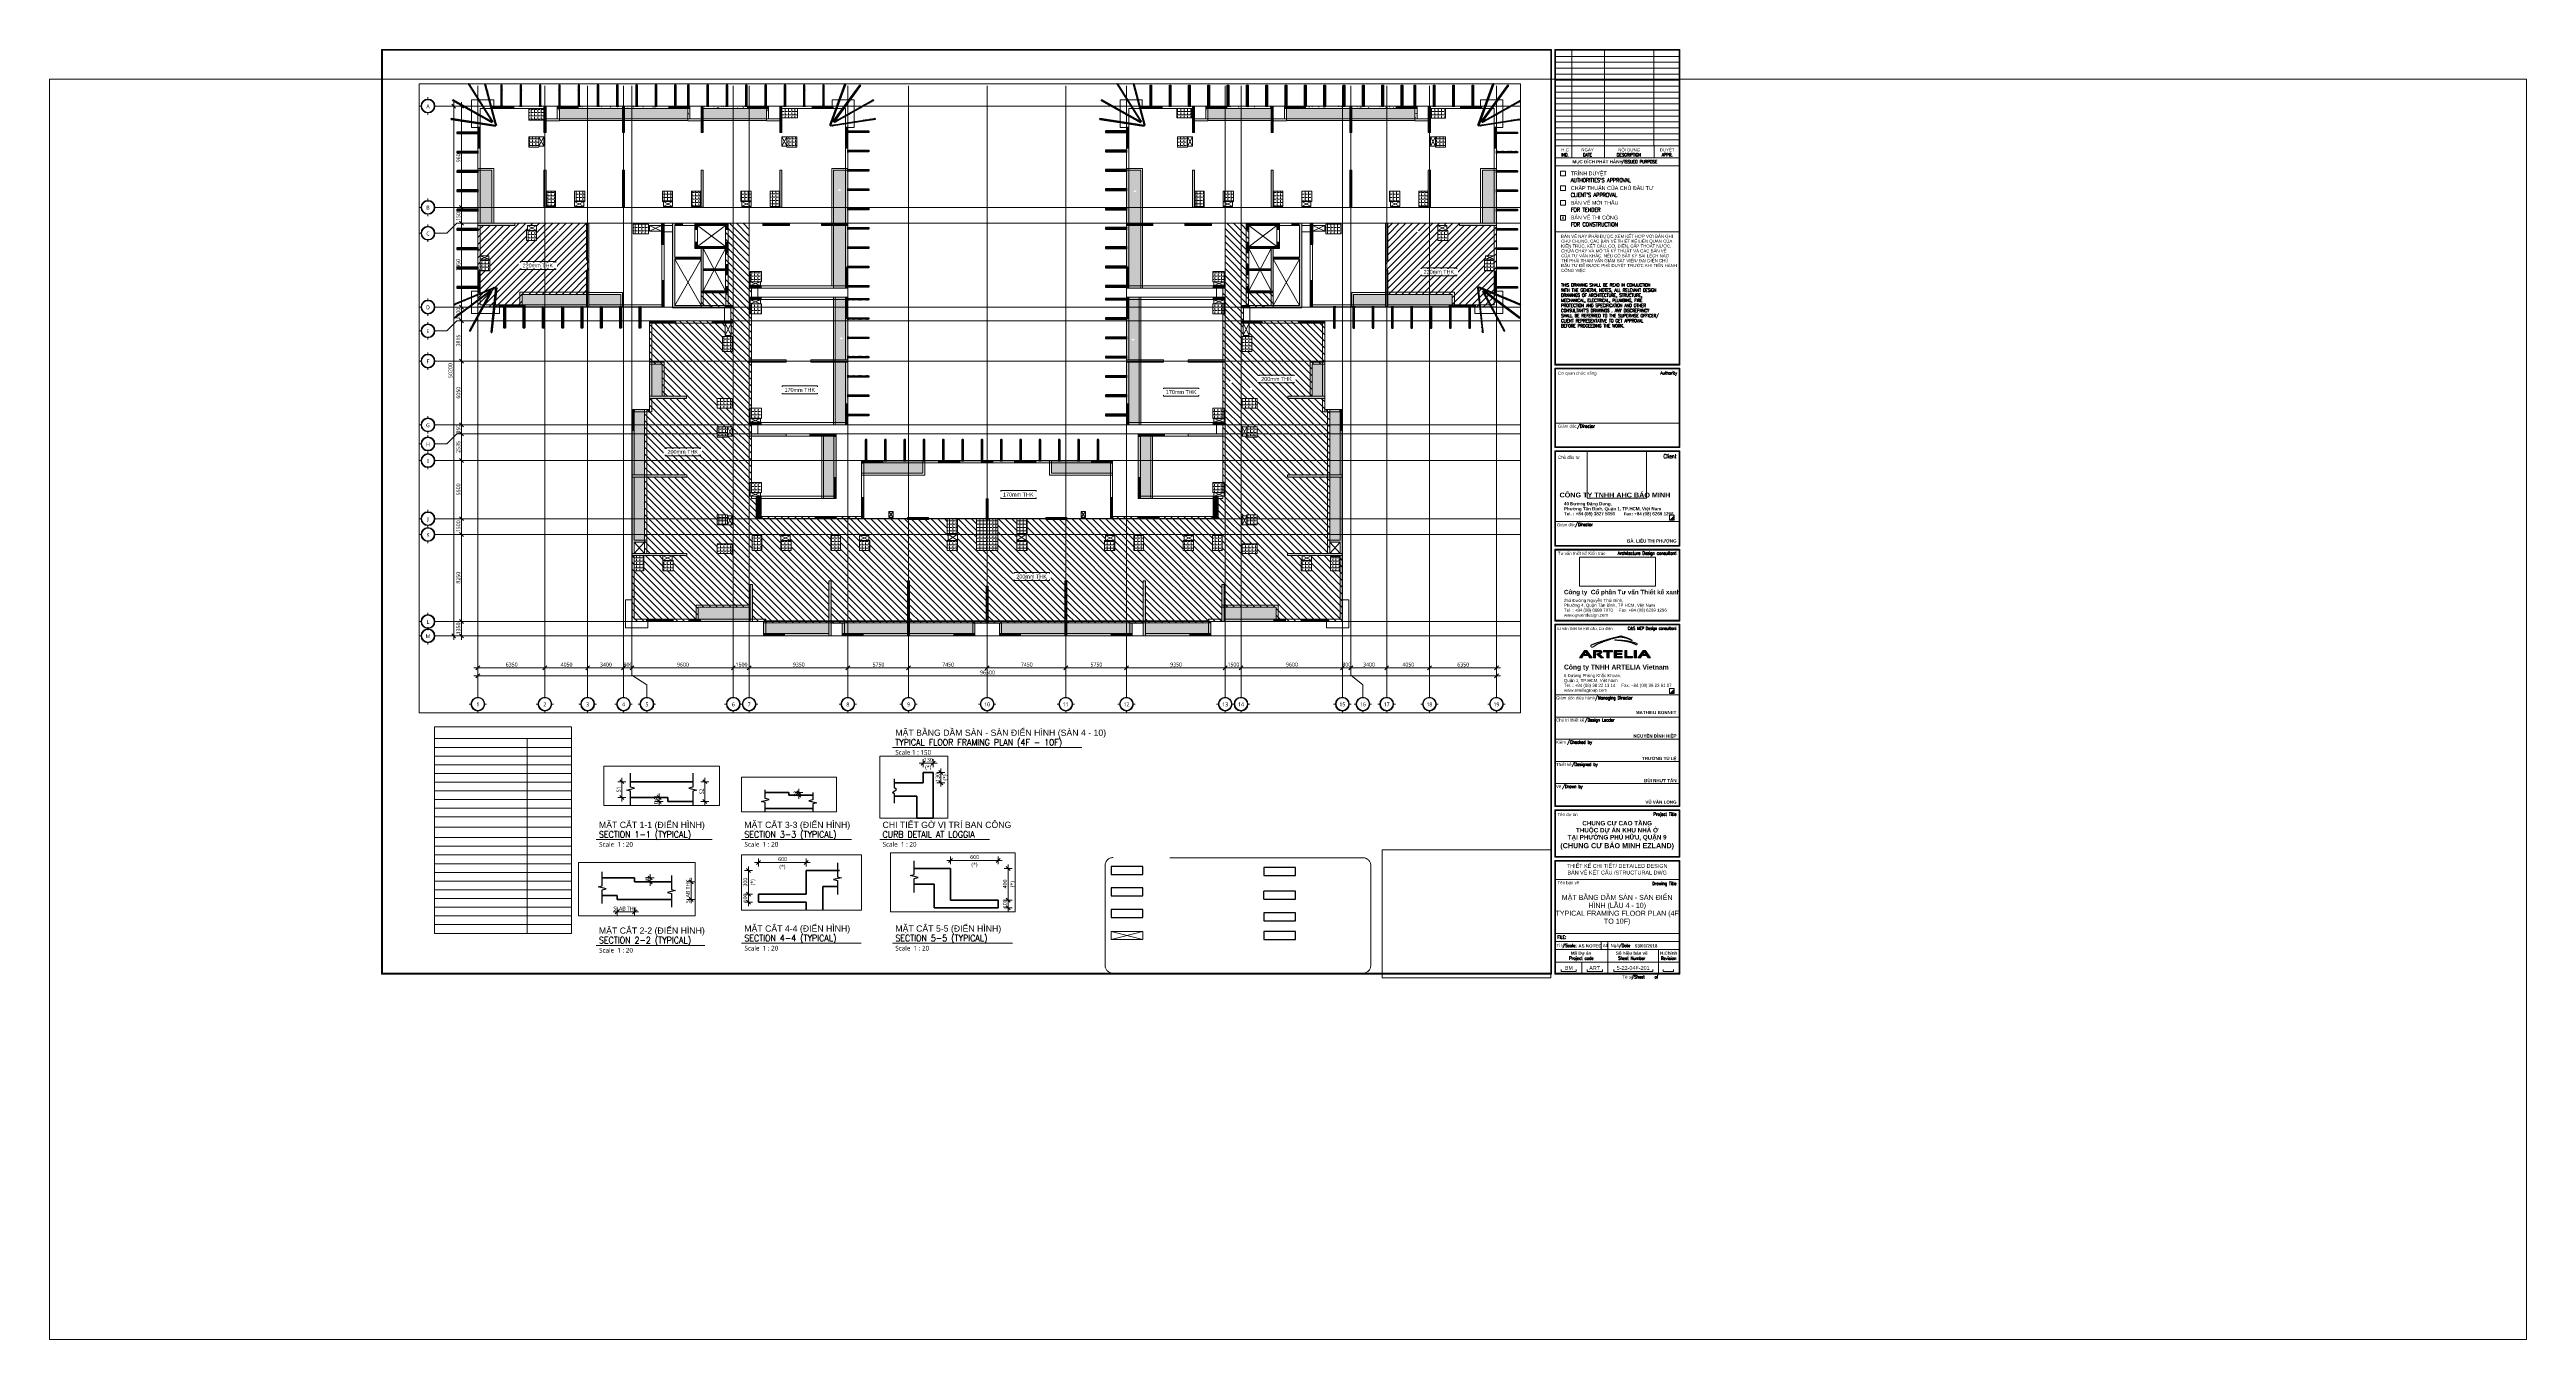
# Paper-space layout 'Layout1' of a CAD drawing. Header units: millimetres. Extents: x -195 to 1370, y -226 to 589.
# The model-space entities are those that its viewports show. They can reach past a viewport. Long polylines and large blocks are cut down to what shows.
import ezdxf

# ---------------------------------------------------------------- set-up
doc = ezdxf.new("R2010")
doc.units = ezdxf.units.MM
doc.header["$LTSCALE"] = 100
for name, pattern in [('Caché', [3, 2, -1]), ('cham gach', [5.5, 2.5, -1.5, 0, -1.5]), ('HIDDEN', [0.375, 0.25, -0.125]), ('IMPORT-HIDDEN', [9.525, 6.35, -3.175]), ('Ligne de quadrillage', [22.225, 12.7, -3.175, 3.175, -3.175]), ('Tiret', [2.5, 1.25, -1.25])]:
    doc.linetypes.add(name, pattern=pattern)
for name, color, linetype, lineweight in [('3L', 1, 'Continuous', 30), ('A-000-M_MASS', 13, 'Continuous', 5), ('A-010-D_DIM', 211, 'Continuous', 5), ('A-010-D_DIM-150', 211, 'Continuous', 5), ('A-010-D_DIM-20', 211, 'Continuous', 5), ('A-010-M_LINE', 90, 'Continuous', 5), ('A-010-M_LINE-M', 33, 'Continuous', 40), ('A-010-M_LINE-T', 151, 'Continuous', 13), ('A-010_MH_LINE', 90, 'Caché', 5), ('A-200-M_WALL_EXT', 113, 'Continuous', 15), ('A-200-M_WALL_PAT', 111, 'Continuous', 15), ('A-200-MH_WALL', 110, 'Tiret', 9), ('A-230-H-FLOOR', 190, 'Continuous', 15), ('A-230-M_FLOOR', 192, 'Continuous', 15), ('A-230-MH_FLOOR', 190, 'cham gach', 9), ('S-280-M_COLUMN', 52, 'Continuous', 15), ('S-280-M_STRUCT_FRAME', 12, 'Continuous', 15), ('S-280-MH_COLUMN', 52, 'Tiret', 5), ('Z-000-T_TEXT', 131, 'Continuous', 5), ('Z-020-M_TITLE_BLOCK', 6, 'Continuous', 5), ('Z-030-M_GRID', 191, 'Continuous', 5), ('Z-033_T_GRIDREF', 31, 'Continuous', 5), ('Z-060-M_DETAIL', 92, 'Continuous', 5), ('Z-060-M_LINE_MEDIUM', 33, 'Continuous', 25), ('Z000', 8, 'Continuous', 5)]:
    doc.layers.add(name, color=color, linetype=linetype, lineweight=lineweight)
doc.layers.add('T300', color=40, linetype='Continuous')
doc.layers.add('Z BEAM', color=7, linetype='Continuous')
doc.layers.add('Z-010_P_VIEWPORT', color=71, linetype='Continuous', plot=False)
doc.layers.get('Z-060-M_DETAIL').off()
doc.styles.add('Arial', font='arial.ttf', dxfattribs={"height": 368.82485})
doc.styles.add('Arial_10', font='arial.ttf', dxfattribs={"height": 3.934132})
doc.styles.add('Arial_3', font='arial.ttf', dxfattribs={"height": 2.458832})
doc.styles.add('Arial_5', font='arial.ttf', dxfattribs={"height": 1.967066})
doc.styles.add('Arial_6', font='arial.ttf', dxfattribs={"height": 1.770359})
doc.styles.add('Arial_7', font='arial.ttf', dxfattribs={"width": 0.8, "height": 2})
doc.styles.add('Arial_8', font='arial.ttf', dxfattribs={"width": 0.9, "height": 2.458832})
doc.styles.add('Arial_9', font='arial.ttf', dxfattribs={"height": 3.196482})
doc.styles.add('Arial_B', font='arialbd.ttf', dxfattribs={"height": 3.044269})
doc.styles.add('Arial_B_1', font='arialbd.ttf', dxfattribs={"height": 2.029512})
doc.styles.add('Arial_B_2', font='arialbd.ttf', dxfattribs={"height": 2.841317})
doc.styles.add('Arial_B_3', font='arialbd.ttf', dxfattribs={"height": 3.24722})
doc.styles.add('Arial_B_4', font='arialbd.ttf', dxfattribs={"width": 1.07, "height": 3.044269})
doc.styles.add('romans_B', font='', dxfattribs={"width": 0.8, "height": 2.015773})
doc.styles.add('RomanS_B_1', font='', dxfattribs={"width": 0.8, "height": 2.022152})
doc.styles.add('romans_B_2', font='', dxfattribs={"width": 0.8, "height": 2.519716})
doc.styles.add('RomanS_B_3', font='', dxfattribs={"width": 0.8, "height": 1.819937})
doc.styles.add('RomanS_B_4', font='', dxfattribs={"width": 0.8, "height": 2.52769})
doc.styles.add('RomanS_B_5', font='', dxfattribs={"width": 0.9, "height": 4.044304})
doc.styles.add('Trebuchet MS', font='trebuc.ttf', dxfattribs={"height": 369.230769})
doc.styles.add('Trebuchet MS_1', font='trebuc.ttf', dxfattribs={"height": 49.230769})
doc.styles.add('Trebuchet MS_2', font='trebuc.ttf', dxfattribs={"height": 2.953846})
doc.styles.get('romans_B').set_extended_font_data('romans', bold=True)
doc.styles.get('RomanS_B_1').set_extended_font_data('RomanS', bold=True)
doc.styles.get('romans_B_2').set_extended_font_data('romans', bold=True)
doc.styles.get('RomanS_B_3').set_extended_font_data('RomanS', bold=True)
doc.styles.get('RomanS_B_4').set_extended_font_data('RomanS', bold=True)
doc.styles.get('RomanS_B_5').set_extended_font_data('RomanS', bold=True)
doc.dimstyles.new('ART-Cotes_linéaires', dxfattribs={"dimscale": 304.8, "dimtxt": 375, "dimasz": 1.230315, "dimexe": 1.230315, "dimexo": 0.0625, "dimgap": 0.098425, "dimtad": 1, "dimdec": 0, "dimdsep": 46, "dimtxsty": 'Trebuchet MS', "dimblk1": 'OBLIQUE', "dimblk2": 'OBLIQUE', "dimsah": 1, "dimcen": 0.09, "dimdle": 1.230315, "dimazin": 0, "dimtfac": 1, "dimtdec": 4, "dimtix": 1, "dimtmove": 0, "dimatfit": 3, "dimfxl": 1.230315, "dimfxlon": 1, "dimtvp": 1, "dimtolj": 1, "dimtzin": 0, "dimarcsym": 2})
doc.dimstyles.new('ART-Cotes_linéaires_1', dxfattribs={"dimscale": 304.8, "dimtxt": 50, "dimasz": 0.164042, "dimexe": 0.164042, "dimexo": 0.0625, "dimgap": 0.013123, "dimtad": 1, "dimdec": 0, "dimdsep": 46, "dimtxsty": 'Trebuchet MS_1', "dimblk1": 'OBLIQUE', "dimblk2": 'OBLIQUE', "dimsah": 1, "dimcen": 0.09, "dimdle": 0.164042, "dimazin": 0, "dimtfac": 1, "dimtdec": 4, "dimtix": 1, "dimtmove": 0, "dimatfit": 3, "dimfxl": 0.164042, "dimfxlon": 1, "dimtvp": 1, "dimtolj": 1, "dimtzin": 0, "dimarcsym": 2})
picture_1 = doc.add_image_def('image1.jpg', size_in_pixel=(2480, 1949))
picture_2 = doc.add_image_def('image2.jpg', size_in_pixel=(552, 210))
pattern_1 = [(0, (64988.6, 0), (1219.2, 304.8), [50.292, -864.108, 50.292, -864.108, -4876.8]), (0, (64988.6, 0), (1219.2, 304.8), [-1828.8, 50.292, -1778.508, 50.292, -864.108, -2133.6]), (0, (64988.6, 0), (1219.2, 304.8), [-4572, 50.292, -559.308, 50.292, -1473.708]), (120, (65445.8, 152.4), (-873.5645, 903.4582), [50.292, -864.108, 50.292, -5740.908]), (120, (65445.8, 152.4), (-873.5645, 903.4582), [-964.692, -864.108, 50.292, -1778.508, -3048]), (120, (65445.8, 152.4), (-873.5645, 903.4582), [-3657.6, 50.292, -864.108, 50.292, -2083.308]), (120, (65445.8, 152.4), (-873.5645, 903.4582), [-4622.292, -559.308, 50.292, -1473.708]), (240, (65598.2, 762), (-345.6355, -1208.2582), [50.292, -864.108, 50.292, -864.108, -4876.8]), (240, (65598.2, 762), (-345.6355, -1208.2582), [-1828.8, 50.292, -1778.508, 50.292, -864.108, -2133.6]), (240, (65598.2, 762), (-345.6355, -1208.2582), [-4572, 50.292, -559.308, 50.292, -1473.708])]

# ---------------------------------------------------------------- blocks, each defined once
blk = doc.blocks.new('ART-A1-2016-BAOMINH - Artelia logo_dwg-3537553-TYPICAL FRAMING FLOOR PLAN _4F TO 10F_')
at = {"layer": 'Z000'}
h = blk.add_hatch(color=256, dxfattribs=at)
edge = h.paths.add_edge_path(flags=0)
edge.add_line((376.58, 92.38), (376.56, 92.37))
edge.add_line((376.59, 92.39), (376.58, 92.38))
edge = h.paths.add_edge_path(flags=0)
edge.add_line((376.6, 92.4), (376.59, 92.39))
edge.add_line((376.62, 92.42), (376.6, 92.4))
edge = h.paths.add_edge_path(flags=0)
edge.add_line((376.63, 92.43), (376.62, 92.42))
edge.add_line((376.65, 92.44), (376.63, 92.43))
edge = h.paths.add_edge_path(flags=0)
edge.add_line((376.67, 92.45), (376.65, 92.44))
edge.add_line((376.69, 92.46), (376.67, 92.45))
edge = h.paths.add_edge_path(flags=0)
edge.add_line((376.71, 92.48), (376.69, 92.46))
edge.add_line((376.73, 92.49), (376.71, 92.48))
edge = h.paths.add_edge_path(flags=0)
edge.add_line((376.76, 92.5), (376.73, 92.49))
edge.add_line((376.78, 92.51), (376.76, 92.5))
edge = h.paths.add_edge_path(flags=0)
edge.add_line((376.81, 92.53), (376.78, 92.51))
edge.add_line((376.84, 92.54), (376.81, 92.53))
edge = h.paths.add_edge_path(flags=0)
edge.add_line((376.86, 92.55), (376.84, 92.54))
edge.add_line((376.89, 92.56), (376.86, 92.55))
edge = h.paths.add_edge_path(flags=0)
edge.add_line((376.92, 92.58), (376.89, 92.56))
edge.add_line((376.95, 92.59), (376.92, 92.58))
edge = h.paths.add_edge_path(flags=0)
edge.add_line((376.98, 92.6), (376.95, 92.59))
edge.add_line((377.02, 92.61), (376.98, 92.6))
edge = h.paths.add_edge_path(flags=0)
edge.add_line((377.06, 92.63), (377.02, 92.61))
edge.add_line((377.1, 92.65), (377.06, 92.63))
edge = h.paths.add_edge_path(flags=0)
edge.add_line((377.14, 92.66), (377.1, 92.65))
edge.add_line((377.19, 92.68), (377.14, 92.66))
edge = h.paths.add_edge_path(flags=0)
edge.add_line((377.31, 92.72), (377.25, 92.7))
edge.add_line((377.37, 92.75), (377.31, 92.72))
edge = h.paths.add_edge_path(flags=0)
edge.add_line((377.51, 92.8), (377.44, 92.77))
edge.add_line((377.59, 92.83), (377.51, 92.8))
edge = h.paths.add_edge_path(flags=0)
edge.add_line((384.99, 95.05), (384.92, 95.03))
edge.add_line((385.06, 95.07), (384.99, 95.05))
edge = h.paths.add_edge_path(flags=0)
edge.add_line((385.2, 95.1), (385.13, 95.08))
edge.add_line((385.27, 95.12), (385.2, 95.1))
edge = h.paths.add_edge_path(flags=0)
edge.add_line((385.42, 95.15), (385.35, 95.13))
edge.add_line((385.49, 95.17), (385.42, 95.15))
edge = h.paths.add_edge_path(flags=0)
edge.add_line((385.63, 95.2), (385.56, 95.18))
edge.add_line((385.69, 95.21), (385.63, 95.2))
edge = h.paths.add_edge_path(flags=0)
edge.add_line((385.79, 95.23), (385.75, 95.22))
edge.add_line((385.83, 95.24), (385.79, 95.23))
edge = h.paths.add_edge_path(flags=0)
edge.add_line((385.87, 95.25), (385.83, 95.24))
edge.add_line((385.9, 95.26), (385.87, 95.25))
edge = h.paths.add_edge_path(flags=0)
edge.add_line((385.93, 95.26), (385.9, 95.26))
edge.add_line((385.95, 95.27), (385.93, 95.26))
edge = h.paths.add_edge_path(flags=0)
edge.add_line((385.97, 95.27), (385.95, 95.27))
edge.add_line((385.99, 95.28), (385.97, 95.27))
edge = h.paths.add_edge_path(flags=0)
edge.add_line((386, 95.29), (385.99, 95.28))
edge.add_line((386.02, 95.29), (386, 95.29))
edge = h.paths.add_edge_path(flags=0)
edge.add_line((386.03, 95.3), (386.02, 95.29))
edge.add_line((386.05, 95.31), (386.03, 95.3))
edge = h.paths.add_edge_path(flags=0)
edge.add_line((386.06, 95.31), (386.05, 95.31))
edge.add_line((386.07, 95.32), (386.06, 95.31))
edge = h.paths.add_edge_path(flags=0)
edge.add_line((386.09, 95.33), (386.07, 95.32))
edge.add_line((386.1, 95.33), (386.09, 95.33))
edge = h.paths.add_edge_path(flags=0)
edge.add_line((386.11, 95.34), (386.1, 95.33))
edge.add_line((386.12, 95.34), (386.11, 95.34))
edge = h.paths.add_edge_path(flags=0)
edge.add_line((386.13, 95.35), (386.12, 95.34))
edge.add_line((386.15, 95.35), (386.13, 95.35))
edge = h.paths.add_edge_path(flags=0)
edge.add_line((386.16, 95.35), (386.15, 95.35))
edge.add_line((386.17, 95.35), (386.16, 95.35))
edge = h.paths.add_edge_path(flags=0)
edge.add_line((386.18, 95.35), (386.17, 95.35))
edge.add_line((386.19, 95.35), (386.18, 95.35))
edge = h.paths.add_edge_path(flags=0)
edge.add_line((386.2, 95.35), (386.19, 95.35))
edge.add_line((386.21, 95.36), (386.2, 95.35))
edge = h.paths.add_edge_path(flags=0)
edge.add_line((386.22, 95.36), (386.21, 95.36))
edge.add_line((386.23, 95.36), (386.22, 95.36))
edge = h.paths.add_edge_path(flags=0)
edge.add_line((386.24, 95.35), (386.23, 95.36))
edge.add_line((386.25, 95.35), (386.24, 95.35))
edge = h.paths.add_edge_path(flags=0)
edge.add_line((386.26, 95.35), (386.25, 95.35))
edge.add_line((386.27, 95.35), (386.26, 95.35))
edge = h.paths.add_edge_path(flags=0)
edge.add_line((386.28, 95.35), (386.27, 95.35))
edge.add_line((386.29, 95.34), (386.28, 95.35))
edge = h.paths.add_edge_path(flags=0)
edge.add_line((386.29, 95.34), (386.29, 95.34))
edge.add_line((386.3, 95.33), (386.29, 95.34))
edge = h.paths.add_edge_path(flags=0)
edge.add_line((386.31, 95.33), (386.3, 95.33))
edge.add_line((386.32, 95.32), (386.31, 95.33))
edge = h.paths.add_edge_path(flags=0)
edge.add_line((386.32, 95.32), (386.32, 95.32))
edge.add_line((386.33, 95.31), (386.32, 95.32))
edge = h.paths.add_edge_path(flags=0)
edge.add_line((386.34, 95.3), (386.33, 95.31))
edge.add_line((386.34, 95.3), (386.34, 95.3))
edge = h.paths.add_edge_path(flags=0)
edge.add_line((386.35, 95.29), (386.34, 95.3))
edge.add_line((386.36, 95.28), (386.35, 95.29))
edge = h.paths.add_edge_path(flags=0)
edge.add_line((386.36, 95.28), (386.36, 95.28))
edge.add_line((386.37, 95.27), (386.36, 95.28))
edge = h.paths.add_edge_path(flags=0)
edge.add_line((386.38, 95.26), (386.37, 95.27))
edge.add_line((386.39, 95.26), (386.38, 95.26))
edge = h.paths.add_edge_path(flags=0)
edge.add_line((386.4, 95.25), (386.39, 95.26))
edge.add_line((386.41, 95.25), (386.4, 95.25))
edge = h.paths.add_edge_path(flags=0)
edge.add_line((386.42, 95.24), (386.41, 95.25))
edge.add_line((386.43, 95.24), (386.42, 95.24))
edge = h.paths.add_edge_path(flags=0)
edge.add_line((386.45, 95.24), (386.43, 95.24))
edge.add_line((386.46, 95.23), (386.45, 95.24))
edge = h.paths.add_edge_path(flags=0)
edge.add_line((386.48, 95.23), (386.46, 95.23))
edge.add_line((386.49, 95.22), (386.48, 95.23))
edge = h.paths.add_edge_path(flags=0)
edge.add_line((386.51, 95.22), (386.49, 95.22))
edge.add_line((386.53, 95.21), (386.51, 95.22))
edge = h.paths.add_edge_path(flags=0)
edge.add_line((386.55, 95.21), (386.53, 95.21))
edge.add_line((386.58, 95.2), (386.55, 95.21))
edge = h.paths.add_edge_path(flags=0)
edge.add_line((386.6, 95.19), (386.58, 95.2))
edge.add_line((386.63, 95.19), (386.6, 95.19))
edge = h.paths.add_edge_path(flags=0)
edge.add_line((386.66, 95.18), (386.63, 95.19))
edge.add_line((386.69, 95.17), (386.66, 95.18))
edge = h.paths.add_edge_path(flags=0)
edge.add_line((386.72, 95.16), (386.69, 95.17))
edge.add_line((386.76, 95.14), (386.72, 95.16))
edge = h.paths.add_edge_path(flags=0)
edge.add_line((386.79, 95.13), (386.76, 95.14))
edge.add_line((386.83, 95.12), (386.79, 95.13))
edge = h.paths.add_edge_path(flags=0)
edge.add_line((386.88, 95.1), (386.83, 95.12))
edge.add_line((386.93, 95.09), (386.88, 95.1))
edge = h.paths.add_edge_path(flags=0)
edge.add_line((386.98, 95.07), (386.93, 95.09))
edge.add_line((387.03, 95.06), (386.98, 95.07))
edge = h.paths.add_edge_path(flags=0)
edge.add_line((387.15, 95.02), (387.09, 95.04))
edge.add_line((387.21, 95), (387.15, 95.02))
edge = h.paths.add_edge_path(flags=0)
edge.add_line((387.34, 94.96), (387.28, 94.98))
edge.add_line((387.41, 94.94), (387.34, 94.96))
edge = h.paths.add_edge_path(flags=0)
edge.add_line((387.54, 94.9), (387.47, 94.92))
edge.add_line((387.6, 94.87), (387.54, 94.9))
edge = h.paths.add_edge_path(flags=0)
edge.add_line((387.72, 94.83), (387.66, 94.85))
edge.add_line((387.77, 94.81), (387.72, 94.83))
edge = h.paths.add_edge_path(flags=0)
edge.add_line((387.9, 94.77), (387.83, 94.79))
edge.add_line((387.96, 94.74), (387.9, 94.77))
edge = h.paths.add_edge_path(flags=0)
edge.add_line((388.1, 94.69), (388.03, 94.72))
edge.add_line((388.18, 94.67), (388.1, 94.69))
edge = h.paths.add_edge_path(flags=0)
edge.add_line((389.29, 94.17), (389.23, 94.21))
edge.add_line((389.35, 94.14), (389.29, 94.17))
edge = h.paths.add_edge_path(flags=0)
edge.add_line((389.46, 94.08), (389.41, 94.11))
edge.add_line((389.51, 94.06), (389.46, 94.08))
edge = h.paths.add_edge_path(flags=0)
edge.add_line((389.59, 94.01), (389.55, 94.03))
edge.add_line((389.62, 94), (389.59, 94.01))
edge = h.paths.add_edge_path(flags=0)
edge.add_line((389.65, 93.98), (389.62, 94))
edge.add_line((389.67, 93.97), (389.65, 93.98))
edge = h.paths.add_edge_path(flags=0)
edge.add_line((389.69, 93.96), (389.67, 93.97))
edge.add_line((389.7, 93.95), (389.69, 93.96))
edge = h.paths.add_edge_path(flags=0)
edge.add_line((389.71, 93.94), (389.7, 93.95))
edge.add_line((389.72, 93.93), (389.71, 93.94))
edge = h.paths.add_edge_path(flags=0)
edge.add_line((389.72, 93.93), (389.72, 93.93))
edge.add_line((389.73, 93.92), (389.72, 93.93))
edge = h.paths.add_edge_path(flags=0)
edge.add_line((389.73, 93.92), (389.73, 93.92))
edge.add_line((389.74, 93.92), (389.73, 93.92))
edge = h.paths.add_edge_path(flags=0)
edge.add_line((389.74, 93.91), (389.74, 93.92))
edge.add_line((389.74, 93.91), (389.74, 93.91))
edge = h.paths.add_edge_path(flags=0)
edge.add_line((389.74, 93.91), (389.74, 93.91))
edge.add_line((389.74, 93.9), (389.74, 93.91))
edge = h.paths.add_edge_path(flags=0)
edge.add_line((389.74, 93.9), (389.74, 93.9))
edge.add_line((389.74, 93.9), (389.74, 93.9))
edge = h.paths.add_edge_path(flags=0)
edge.add_line((389.74, 93.89), (389.74, 93.9))
edge.add_line((389.74, 93.89), (389.74, 93.89))
edge = h.paths.add_edge_path(flags=0)
edge.add_line((389.74, 93.89), (389.74, 93.89))
edge.add_line((389.74, 93.88), (389.74, 93.89))
edge = h.paths.add_edge_path(flags=0)
edge.add_line((389.74, 93.88), (389.74, 93.88))
edge.add_line((389.74, 93.87), (389.74, 93.88))
edge = h.paths.add_edge_path(flags=0)
edge.add_line((389.74, 93.87), (389.74, 93.87))
edge.add_line((389.74, 93.87), (389.74, 93.87))
edge = h.paths.add_edge_path(flags=0)
edge.add_line((389.73, 93.86), (389.74, 93.87))
edge.add_line((389.73, 93.86), (389.73, 93.86))
edge = h.paths.add_edge_path(flags=0)
edge.add_line((389.73, 93.86), (389.73, 93.86))
edge.add_line((389.73, 93.86), (389.73, 93.86))
edge = h.paths.add_edge_path(flags=0)
edge.add_line((389.72, 93.85), (389.73, 93.86))
edge.add_line((389.72, 93.85), (389.72, 93.85))
edge = h.paths.add_edge_path(flags=0)
edge.add_line((389.72, 93.85), (389.72, 93.85))
edge.add_line((389.71, 93.85), (389.72, 93.85))
edge = h.paths.add_edge_path(flags=0)
edge.add_line((389.71, 93.85), (389.71, 93.85))
edge.add_line((389.7, 93.85), (389.71, 93.85))
edge = h.paths.add_edge_path(flags=0)
edge.add_line((389.7, 93.85), (389.7, 93.85))
edge.add_line((389.69, 93.85), (389.7, 93.85))
edge = h.paths.add_edge_path(flags=0)
edge.add_line((389.69, 93.86), (389.69, 93.85))
edge.add_line((389.68, 93.86), (389.69, 93.86))
edge = h.paths.add_edge_path(flags=0)
edge.add_line((389.67, 93.86), (389.68, 93.86))
edge.add_line((389.66, 93.87), (389.67, 93.86))
edge = h.paths.add_edge_path(flags=0)
edge.add_line((389.65, 93.88), (389.66, 93.87))
edge.add_line((389.63, 93.88), (389.65, 93.88))
edge = h.paths.add_edge_path(flags=0)
edge.add_line((389.61, 93.89), (389.63, 93.88))
edge.add_line((389.59, 93.91), (389.61, 93.89))
edge = h.paths.add_edge_path(flags=0)
edge.add_line((389.57, 93.92), (389.59, 93.91))
edge.add_line((389.55, 93.93), (389.57, 93.92))
edge = h.paths.add_edge_path(flags=0)
edge.add_line((389.52, 93.95), (389.55, 93.93))
edge.add_line((389.49, 93.97), (389.52, 93.95))
edge = h.paths.add_edge_path(flags=0)
edge.add_line((389.46, 93.98), (389.49, 93.97))
edge.add_line((389.42, 94), (389.46, 93.98))
edge = h.paths.add_edge_path(flags=0)
edge.add_line((389.38, 94.02), (389.42, 94))
edge.add_line((389.34, 94.04), (389.38, 94.02))
edge = h.paths.add_edge_path(flags=0)
edge.add_line((389.3, 94.06), (389.34, 94.04))
edge.add_line((389.26, 94.09), (389.3, 94.06))
edge = h.paths.add_edge_path(flags=0)
edge.add_line((389.21, 94.11), (389.26, 94.09))
edge.add_line((389.17, 94.13), (389.21, 94.11))
edge = h.paths.add_edge_path(flags=0)
edge.add_line((389.13, 94.15), (389.17, 94.13))
edge.add_line((389.08, 94.17), (389.13, 94.15))
edge = h.paths.add_edge_path(flags=0)
edge.add_line((389.04, 94.19), (389.08, 94.17))
edge.add_line((389, 94.2), (389.04, 94.19))
edge = h.paths.add_edge_path(flags=0)
edge.add_line((388.96, 94.22), (389, 94.2))
edge.add_line((388.92, 94.24), (388.96, 94.22))
edge = h.paths.add_edge_path(flags=0)
edge.add_line((388.87, 94.25), (388.92, 94.24))
edge.add_line((388.83, 94.27), (388.87, 94.25))
edge = h.paths.add_edge_path(flags=0)
edge.add_line((388.78, 94.29), (388.83, 94.27))
edge.add_line((388.73, 94.31), (388.78, 94.29))
edge = h.paths.add_edge_path(flags=0)
edge.add_line((388.68, 94.33), (388.73, 94.31))
edge.add_line((388.63, 94.35), (388.68, 94.33))
edge = h.paths.add_edge_path(flags=0)
edge.add_line((388.52, 94.38), (388.57, 94.37))
edge.add_line((388.46, 94.4), (388.52, 94.38))
edge = h.paths.add_edge_path(flags=0)
edge.add_line((388.35, 94.45), (388.41, 94.43))
edge.add_line((388.3, 94.47), (388.35, 94.45))
edge = h.paths.add_edge_path(flags=0)
edge.add_line((388.19, 94.51), (388.24, 94.49))
edge.add_line((388.13, 94.53), (388.19, 94.51))
edge = h.paths.add_edge_path(flags=0)
edge.add_line((388.02, 94.57), (388.08, 94.55))
edge.add_line((387.97, 94.58), (388.02, 94.57))
edge = h.paths.add_edge_path(flags=0)
edge.add_line((387.86, 94.62), (387.91, 94.6))
edge.add_line((387.81, 94.64), (387.86, 94.62))
edge = h.paths.add_edge_path(flags=0)
edge.add_line((387.7, 94.67), (387.76, 94.65))
edge.add_line((387.65, 94.68), (387.7, 94.67))
edge = h.paths.add_edge_path(flags=0)
edge.add_line((387.52, 94.71), (387.59, 94.7))
edge.add_line((387.45, 94.73), (387.52, 94.71))
edge = h.paths.add_edge_path(flags=0)
edge.add_line((386.63, 94.89), (386.7, 94.88))
edge.add_line((386.56, 94.9), (386.63, 94.89))
edge = h.paths.add_edge_path(flags=0)
edge.add_line((386.42, 94.91), (386.49, 94.91))
edge.add_line((386.35, 94.92), (386.42, 94.91))
edge = h.paths.add_edge_path(flags=0)
edge.add_line((386.22, 94.93), (386.28, 94.92))
edge.add_line((386.15, 94.93), (386.22, 94.93))
edge = h.paths.add_edge_path(flags=0)
edge.add_line((386.01, 94.93), (386.08, 94.93))
edge.add_line((385.94, 94.93), (386.01, 94.93))
edge = h.paths.add_edge_path(flags=0)
edge.add_line((385.79, 94.92), (385.87, 94.92))
edge.add_line((385.72, 94.92), (385.79, 94.92))
edge = h.paths.add_edge_path(flags=0)
edge.add_line((385.57, 94.91), (385.64, 94.91))
edge.add_line((385.49, 94.9), (385.57, 94.91))
edge = h.paths.add_edge_path(flags=0)
edge.add_line((385.34, 94.89), (385.41, 94.89))
edge.add_line((385.26, 94.88), (385.34, 94.89))
edge = h.paths.add_edge_path(flags=0)
edge.add_line((385.11, 94.86), (385.18, 94.87))
edge.add_line((385.03, 94.85), (385.11, 94.86))
edge = h.paths.add_edge_path(flags=0)
edge.add_line((384.89, 94.83), (384.96, 94.84))
edge.add_line((384.82, 94.81), (384.89, 94.83))
edge = h.paths.add_edge_path(flags=0)
edge.add_line((384.68, 94.78), (384.75, 94.8))
edge.add_line((384.61, 94.77), (384.68, 94.78))
edge = h.paths.add_edge_path(flags=0)
edge.add_line((384.48, 94.73), (384.54, 94.75))
edge.add_line((384.41, 94.72), (384.48, 94.73))
edge = h.paths.add_edge_path(flags=0)
edge.add_line((384.26, 94.69), (384.34, 94.7))
edge.add_line((384.19, 94.67), (384.26, 94.69))
edge = h.paths.add_edge_path(flags=0)
edge.add_line((378.7, 92.74), (378.77, 92.77))
edge.add_line((378.64, 92.71), (378.7, 92.74))
edge = h.paths.add_edge_path(flags=0)
edge.add_line((378.51, 92.64), (378.57, 92.68))
edge.add_line((378.45, 92.61), (378.51, 92.64))
edge = h.paths.add_edge_path(flags=0)
edge.add_line((378.33, 92.54), (378.39, 92.58))
edge.add_line((378.27, 92.51), (378.33, 92.54))
edge = h.paths.add_edge_path(flags=0)
edge.add_line((378.15, 92.44), (378.21, 92.47))
edge.add_line((378.1, 92.4), (378.15, 92.44))
edge = h.paths.add_edge_path(flags=0)
edge.add_line((377.98, 92.32), (378.04, 92.36))
edge.add_line((377.93, 92.28), (377.98, 92.32))
edge = h.paths.add_edge_path(flags=0)
edge.add_line((377.83, 92.21), (377.88, 92.25))
edge.add_line((377.78, 92.18), (377.83, 92.21))
edge = h.paths.add_edge_path(flags=0)
edge.add_line((377.69, 92.11), (377.73, 92.14))
edge.add_line((377.65, 92.09), (377.69, 92.11))
edge = h.paths.add_edge_path(flags=0)
edge.add_line((377.61, 92.06), (377.65, 92.09))
edge.add_line((377.57, 92.03), (377.61, 92.06))
edge = h.paths.add_edge_path(flags=0)
edge.add_line((377.54, 92.01), (377.57, 92.03))
edge.add_line((377.5, 91.99), (377.54, 92.01))
edge = h.paths.add_edge_path(flags=0)
edge.add_line((377.47, 91.97), (377.5, 91.99))
edge.add_line((377.43, 91.94), (377.47, 91.97))
edge = h.paths.add_edge_path(flags=0)
edge.add_line((377.4, 91.92), (377.43, 91.94))
edge.add_line((377.36, 91.9), (377.4, 91.92))
edge = h.paths.add_edge_path(flags=0)
edge.add_line((377.33, 91.88), (377.36, 91.9))
edge.add_line((377.3, 91.87), (377.33, 91.88))
edge = h.paths.add_edge_path(flags=0)
edge.add_line((377.27, 91.85), (377.3, 91.87))
edge.add_line((377.24, 91.83), (377.27, 91.85))
edge = h.paths.add_edge_path(flags=0)
edge.add_line((377.21, 91.82), (377.24, 91.83))
edge.add_line((377.18, 91.8), (377.21, 91.82))
edge = h.paths.add_edge_path(flags=0)
edge.add_line((377.15, 91.79), (377.18, 91.8))
edge.add_line((377.13, 91.78), (377.15, 91.79))
edge = h.paths.add_edge_path(flags=0)
edge.add_line((377.1, 91.77), (377.13, 91.78))
edge.add_line((377.08, 91.76), (377.1, 91.77))
edge = h.paths.add_edge_path(flags=0)
edge.add_line((377.06, 91.75), (377.08, 91.76))
edge.add_line((377.04, 91.74), (377.06, 91.75))
edge = h.paths.add_edge_path(flags=0)
edge.add_line((377.02, 91.74), (377.04, 91.74))
edge.add_line((377, 91.73), (377.02, 91.74))
edge = h.paths.add_edge_path(flags=0)
edge.add_line((376.99, 91.73), (377, 91.73))
edge.add_line((376.97, 91.73), (376.99, 91.73))
edge = h.paths.add_edge_path(flags=0)
edge.add_line((376.95, 91.72), (376.97, 91.73))
edge.add_line((376.94, 91.72), (376.95, 91.72))
edge = h.paths.add_edge_path(flags=0)
edge.add_line((376.92, 91.72), (376.94, 91.72))
edge.add_line((376.91, 91.72), (376.92, 91.72))
edge = h.paths.add_edge_path(flags=0)
edge.add_line((376.89, 91.72), (376.91, 91.72))
edge.add_line((376.87, 91.72), (376.89, 91.72))
edge = h.paths.add_edge_path(flags=0)
edge.add_line((376.86, 91.73), (376.87, 91.72))
edge.add_line((376.84, 91.73), (376.86, 91.73))
edge = h.paths.add_edge_path(flags=0)
edge.add_line((376.82, 91.74), (376.84, 91.73))
edge.add_line((376.81, 91.74), (376.82, 91.74))
edge = h.paths.add_edge_path(flags=0)
edge.add_line((376.79, 91.75), (376.81, 91.74))
edge.add_line((376.77, 91.75), (376.79, 91.75))
edge = h.paths.add_edge_path(flags=0)
edge.add_line((376.75, 91.76), (376.77, 91.75))
edge.add_line((376.74, 91.77), (376.75, 91.76))
edge = h.paths.add_edge_path(flags=0)
edge.add_line((376.72, 91.78), (376.74, 91.77))
edge.add_line((376.71, 91.78), (376.72, 91.78))
edge = h.paths.add_edge_path(flags=0)
edge.add_line((376.69, 91.79), (376.71, 91.78))
edge.add_line((376.67, 91.8), (376.69, 91.79))
edge = h.paths.add_edge_path(flags=0)
edge.add_line((376.66, 91.81), (376.67, 91.8))
edge.add_line((376.65, 91.82), (376.66, 91.81))
edge = h.paths.add_edge_path(flags=0)
edge.add_line((376.63, 91.83), (376.65, 91.82))
edge.add_line((376.62, 91.84), (376.63, 91.83))
edge = h.paths.add_edge_path(flags=0)
edge.add_line((376.61, 91.85), (376.62, 91.84))
edge.add_line((376.6, 91.86), (376.61, 91.85))
edge = h.paths.add_edge_path(flags=0)
edge.add_line((376.59, 91.88), (376.6, 91.86))
edge.add_line((376.58, 91.89), (376.59, 91.88))
edge = h.paths.add_edge_path(flags=0)
edge.add_line((376.57, 91.9), (376.58, 91.89))
edge.add_line((376.56, 91.91), (376.57, 91.9))
edge = h.paths.add_edge_path(flags=0)
edge.add_line((376.55, 91.92), (376.56, 91.91))
edge.add_line((376.54, 91.94), (376.55, 91.92))
edge = h.paths.add_edge_path(flags=0)
edge.add_line((376.53, 91.95), (376.54, 91.94))
edge.add_line((376.52, 91.96), (376.53, 91.95))
edge = h.paths.add_edge_path(flags=0)
edge.add_line((376.51, 91.97), (376.52, 91.96))
edge.add_line((376.5, 91.99), (376.51, 91.97))
edge = h.paths.add_edge_path(flags=0)
edge.add_line((376.49, 92), (376.5, 91.99))
edge.add_line((376.49, 92.01), (376.49, 92))
edge = h.paths.add_edge_path(flags=0)
edge.add_line((376.48, 92.03), (376.49, 92.01))
edge.add_line((376.47, 92.04), (376.48, 92.03))
edge = h.paths.add_edge_path(flags=0)
edge.add_line((376.47, 92.06), (376.47, 92.04))
edge.add_line((376.47, 92.07), (376.47, 92.06))
edge = h.paths.add_edge_path(flags=0)
edge.add_line((376.46, 92.09), (376.47, 92.07))
edge.add_line((376.46, 92.1), (376.46, 92.09))
edge = h.paths.add_edge_path(flags=0)
edge.add_line((376.46, 92.12), (376.46, 92.1))
edge.add_line((376.46, 92.13), (376.46, 92.12))
edge = h.paths.add_edge_path(flags=0)
edge.add_line((376.46, 92.15), (376.46, 92.13))
edge.add_line((376.47, 92.16), (376.46, 92.15))
edge = h.paths.add_edge_path(flags=0)
edge.add_line((376.47, 92.17), (376.47, 92.16))
edge.add_line((376.47, 92.19), (376.47, 92.17))
edge = h.paths.add_edge_path(flags=0)
edge.add_line((376.48, 92.2), (376.47, 92.19))
edge.add_line((376.48, 92.21), (376.48, 92.2))
edge = h.paths.add_edge_path(flags=0)
edge.add_line((376.49, 92.22), (376.48, 92.21))
edge.add_line((376.49, 92.24), (376.49, 92.22))
edge = h.paths.add_edge_path(flags=0)
edge.add_line((376.5, 92.25), (376.49, 92.24))
edge.add_line((376.5, 92.26), (376.5, 92.25))
edge = h.paths.add_edge_path(flags=0)
edge.add_line((376.51, 92.27), (376.5, 92.26))
edge.add_line((376.51, 92.29), (376.51, 92.27))
edge = h.paths.add_edge_path(flags=0)
edge.add_line((376.52, 92.3), (376.51, 92.29))
edge.add_line((376.53, 92.32), (376.52, 92.3))
edge = h.paths.add_edge_path(flags=0)
edge.add_line((376.54, 92.33), (376.53, 92.32))
edge.add_line((376.55, 92.34), (376.54, 92.33))
edge = h.paths.add_edge_path(flags=0)
edge.add_line((376.56, 92.37), (376.55, 92.36))
edge.add_line((377.19, 92.68), (377.25, 92.7))
edge.add_line((377.37, 92.75), (377.44, 92.77))
edge.add_line((377.59, 92.83), (377.66, 92.85))
edge.add_line((377.75, 92.88), (377.66, 92.85))
edge.add_line((377.75, 92.88), (377.83, 92.91))
edge.add_line((377.92, 92.94), (377.83, 92.91))
edge.add_line((377.92, 92.94), (378.01, 92.97))
edge.add_line((378.11, 93.01), (378.01, 92.97))
edge.add_line((378.11, 93.01), (378.21, 93.04))
edge.add_line((378.32, 93.08), (378.21, 93.04))
edge.add_line((378.32, 93.08), (378.43, 93.11))
edge.add_line((378.54, 93.15), (378.43, 93.11))
edge.add_line((378.54, 93.15), (378.67, 93.19))
edge.add_line((378.79, 93.24), (378.67, 93.19))
edge.add_line((378.79, 93.24), (378.92, 93.28))
edge.add_line((379.05, 93.32), (378.92, 93.28))
edge.add_line((379.05, 93.32), (379.19, 93.37))
edge.add_line((379.32, 93.41), (379.19, 93.37))
edge.add_line((379.32, 93.41), (379.46, 93.46))
edge.add_line((379.6, 93.5), (379.46, 93.46))
edge.add_line((379.6, 93.5), (379.74, 93.54))
edge.add_line((379.87, 93.59), (379.74, 93.54))
edge.add_line((379.87, 93.59), (380.01, 93.63))
edge.add_line((380.15, 93.67), (380.01, 93.63))
edge.add_line((380.15, 93.67), (380.29, 93.71))
edge.add_line((380.42, 93.76), (380.29, 93.71))
edge.add_line((380.42, 93.76), (380.55, 93.8))
edge.add_line((380.68, 93.84), (380.55, 93.8))
edge.add_line((380.68, 93.84), (380.81, 93.88))
edge.add_line((380.94, 93.92), (380.81, 93.88))
edge.add_line((380.94, 93.92), (381.06, 93.95))
edge.add_line((381.18, 93.99), (381.06, 93.95))
edge.add_line((381.18, 93.99), (381.3, 94.03))
edge.add_line((381.41, 94.06), (381.3, 94.03))
edge.add_line((381.41, 94.06), (381.53, 94.1))
edge.add_line((381.64, 94.13), (381.53, 94.1))
edge.add_line((381.64, 94.13), (381.75, 94.17))
edge.add_line((381.86, 94.2), (381.75, 94.17))
edge.add_line((381.86, 94.2), (381.97, 94.23))
edge.add_line((382.08, 94.27), (381.97, 94.23))
edge.add_line((382.08, 94.27), (382.2, 94.3))
edge.add_line((382.31, 94.33), (382.2, 94.3))
edge.add_line((382.31, 94.33), (382.43, 94.37))
edge.add_line((382.56, 94.41), (382.43, 94.37))
edge.add_line((382.56, 94.41), (382.69, 94.44))
edge.add_line((382.82, 94.48), (382.69, 94.44))
edge.add_line((382.82, 94.48), (382.96, 94.52))
edge.add_line((383.1, 94.56), (382.96, 94.52))
edge.add_line((383.1, 94.56), (383.24, 94.6))
edge.add_line((383.38, 94.64), (383.24, 94.6))
edge.add_line((383.38, 94.64), (383.53, 94.67))
edge.add_line((383.67, 94.71), (383.53, 94.67))
edge.add_line((383.67, 94.71), (383.81, 94.75))
edge.add_line((383.95, 94.79), (383.81, 94.75))
edge.add_line((383.95, 94.79), (384.09, 94.82))
edge.add_line((384.22, 94.86), (384.09, 94.82))
edge.add_line((384.22, 94.86), (384.35, 94.89))
edge.add_line((384.46, 94.92), (384.35, 94.89))
edge.add_line((384.46, 94.92), (384.57, 94.94))
edge.add_line((384.67, 94.97), (384.57, 94.94))
edge.add_line((384.67, 94.97), (384.76, 94.99))
edge.add_line((384.84, 95.01), (384.76, 94.99))
edge.add_line((384.84, 95.01), (384.92, 95.03))
edge.add_line((385.06, 95.07), (385.13, 95.08))
edge.add_line((385.27, 95.12), (385.35, 95.13))
edge.add_line((385.49, 95.17), (385.56, 95.18))
edge.add_line((385.69, 95.21), (385.75, 95.22))
edge.add_line((387.03, 95.06), (387.09, 95.04))
edge.add_line((387.21, 95), (387.28, 94.98))
edge.add_line((387.41, 94.94), (387.47, 94.92))
edge.add_line((387.6, 94.87), (387.66, 94.85))
edge.add_line((387.77, 94.81), (387.83, 94.79))
edge.add_line((387.96, 94.74), (388.03, 94.72))
edge.add_line((388.18, 94.67), (388.25, 94.64))
edge.add_line((388.34, 94.61), (388.25, 94.64))
edge.add_line((388.34, 94.61), (388.42, 94.57))
edge.add_line((388.5, 94.54), (388.42, 94.57))
edge.add_line((388.5, 94.54), (388.59, 94.51))
edge.add_line((388.67, 94.47), (388.59, 94.51))
edge.add_line((388.67, 94.47), (388.76, 94.43))
edge.add_line((388.84, 94.4), (388.76, 94.43))
edge.add_line((388.84, 94.4), (388.92, 94.36))
edge.add_line((389, 94.32), (388.92, 94.36))
edge.add_line((389, 94.32), (389.08, 94.28))
edge.add_line((389.16, 94.24), (389.08, 94.28))
edge.add_line((389.16, 94.24), (389.23, 94.21))
edge.add_line((389.35, 94.14), (389.41, 94.11))
edge.add_line((389.51, 94.06), (389.55, 94.03))
edge.add_line((388.63, 94.35), (388.57, 94.37))
edge.add_line((388.46, 94.4), (388.41, 94.43))
edge.add_line((388.3, 94.47), (388.24, 94.49))
edge.add_line((388.13, 94.53), (388.08, 94.55))
edge.add_line((387.97, 94.58), (387.91, 94.6))
edge.add_line((387.81, 94.64), (387.76, 94.65))
edge.add_line((387.65, 94.68), (387.59, 94.7))
edge.add_line((387.45, 94.73), (387.37, 94.75))
edge.add_line((387.29, 94.77), (387.37, 94.75))
edge.add_line((387.29, 94.77), (387.21, 94.78))
edge.add_line((387.12, 94.8), (387.21, 94.78))
edge.add_line((387.12, 94.8), (387.04, 94.82))
edge.add_line((386.95, 94.83), (387.04, 94.82))
edge.add_line((386.95, 94.83), (386.87, 94.85))
edge.add_line((386.78, 94.86), (386.87, 94.85))
edge.add_line((386.78, 94.86), (386.7, 94.88))
edge.add_line((386.56, 94.9), (386.49, 94.91))
edge.add_line((386.35, 94.92), (386.28, 94.92))
edge.add_line((386.15, 94.93), (386.08, 94.93))
edge.add_line((385.94, 94.93), (385.87, 94.92))
edge.add_line((385.72, 94.92), (385.64, 94.91))
edge.add_line((385.49, 94.9), (385.41, 94.89))
edge.add_line((385.26, 94.88), (385.18, 94.87))
edge.add_line((385.03, 94.85), (384.96, 94.84))
edge.add_line((384.82, 94.81), (384.75, 94.8))
edge.add_line((384.61, 94.77), (384.54, 94.75))
edge.add_line((384.41, 94.72), (384.34, 94.7))
edge.add_line((384.19, 94.67), (384.11, 94.65))
edge.add_line((384.03, 94.63), (384.11, 94.65))
edge.add_line((384.03, 94.63), (383.94, 94.6))
edge.add_line((383.85, 94.58), (383.94, 94.6))
edge.add_line((383.85, 94.58), (383.75, 94.55))
edge.add_line((383.64, 94.52), (383.75, 94.55))
edge.add_line((383.64, 94.52), (383.53, 94.49))
edge.add_line((383.42, 94.46), (383.53, 94.49))
edge.add_line((383.42, 94.46), (383.3, 94.43))
edge.add_line((383.18, 94.39), (383.3, 94.43))
edge.add_line((383.18, 94.39), (383.06, 94.36))
edge.add_line((382.94, 94.32), (383.06, 94.36))
edge.add_line((382.94, 94.32), (382.83, 94.28))
edge.add_line((382.71, 94.25), (382.83, 94.28))
edge.add_line((382.71, 94.25), (382.6, 94.21))
edge.add_line((382.48, 94.17), (382.6, 94.21))
edge.add_line((382.48, 94.17), (382.37, 94.14))
edge.add_line((382.26, 94.1), (382.37, 94.14))
edge.add_line((382.26, 94.1), (382.15, 94.06))
edge.add_line((382.04, 94.02), (382.15, 94.06))
edge.add_line((382.04, 94.02), (381.93, 93.98))
edge.add_line((381.82, 93.95), (381.93, 93.98))
edge.add_line((381.82, 93.95), (381.71, 93.91))
edge.add_line((381.6, 93.87), (381.71, 93.91))
edge.add_line((381.6, 93.87), (381.49, 93.83))
edge.add_line((381.37, 93.79), (381.49, 93.83))
edge.add_line((381.37, 93.79), (381.25, 93.74))
edge.add_line((381.13, 93.7), (381.25, 93.74))
edge.add_line((381.13, 93.7), (381, 93.65))
edge.add_line((380.88, 93.6), (381, 93.65))
edge.add_line((380.88, 93.6), (380.75, 93.56))
edge.add_line((380.62, 93.51), (380.75, 93.56))
edge.add_line((380.62, 93.51), (380.49, 93.46))
edge.add_line((380.36, 93.41), (380.49, 93.46))
edge.add_line((380.36, 93.41), (380.24, 93.37))
edge.add_line((380.12, 93.32), (380.24, 93.37))
edge.add_line((380.12, 93.32), (380, 93.28))
edge.add_line((379.89, 93.24), (380, 93.28))
edge.add_line((379.89, 93.24), (379.79, 93.2))
edge.add_line((379.69, 93.16), (379.79, 93.2))
edge.add_line((379.69, 93.16), (379.59, 93.13))
edge.add_line((379.5, 93.09), (379.59, 93.13))
edge.add_line((379.5, 93.09), (379.41, 93.05))
edge.add_line((379.32, 93.02), (379.41, 93.05))
edge.add_line((379.32, 93.02), (379.24, 92.98))
edge.add_line((379.15, 92.95), (379.24, 92.98))
edge.add_line((379.15, 92.95), (379.07, 92.91))
edge.add_line((378.99, 92.88), (379.07, 92.91))
edge.add_line((378.99, 92.88), (378.92, 92.84))
edge.add_line((378.84, 92.81), (378.92, 92.84))
edge.add_line((378.84, 92.81), (378.77, 92.77))
edge.add_line((378.64, 92.71), (378.57, 92.68))
edge.add_line((378.45, 92.61), (378.39, 92.58))
edge.add_line((378.27, 92.51), (378.21, 92.47))
edge.add_line((378.1, 92.4), (378.04, 92.36))
edge.add_line((377.93, 92.28), (377.88, 92.25))
edge.add_line((377.78, 92.18), (377.73, 92.14))
edge.add_line((376.55, 92.34), (376.55, 92.36))
for points in [[(375.36, 89.4), (374.8, 90.23), (373.6, 88.33), (372.83, 88.33), (374.46, 90.69), (375.19, 90.69), (376.88, 88.33), (376.07, 88.33), (375.6, 89.03), (374.41, 89.03), (374.65, 89.4)], [(380.54, 90.69), (383.39, 90.69), (383.39, 90.28), (382.32, 90.28), (382.32, 88.33), (381.61, 88.33), (381.61, 90.28), (380.54, 90.28)], [(384, 90.69), (386.49, 90.69), (386.49, 90.25), (384.7, 90.25), (384.7, 89.73), (386.36, 89.73), (386.36, 89.35), (384.7, 89.35), (384.7, 88.77), (386.49, 88.77), (386.49, 88.33), (384, 88.33)], [(387.32, 90.69), (388.02, 90.69), (388.02, 88.77), (389.8, 88.77), (389.8, 88.33), (387.32, 88.33)], [(390.39, 90.69), (391.09, 90.69), (391.09, 88.33), (390.39, 88.33)], [(394.11, 89.4), (393.55, 90.23), (392.35, 88.33), (391.58, 88.33), (393.22, 90.69), (393.94, 90.69), (395.63, 88.33), (394.82, 88.33), (394.35, 89.03), (393.16, 89.03), (393.4, 89.4)]]:
    blk.add_hatch(color=256, dxfattribs=at).paths.add_polyline_path(points, flags=0)
h = blk.add_hatch(color=256, dxfattribs=at)
edge = h.paths.add_edge_path(flags=0)
edge.add_line((379.31, 90.2), (379.33, 90.17))
edge.add_line((379.29, 90.22), (379.31, 90.2))
edge = h.paths.add_edge_path(flags=0)
edge.add_line((379.27, 90.24), (379.29, 90.22))
edge.add_line((379.25, 90.26), (379.27, 90.24))
edge = h.paths.add_edge_path(flags=0)
edge.add_line((379.22, 90.27), (379.25, 90.26))
edge.add_line((379.19, 90.28), (379.22, 90.27))
edge = h.paths.add_edge_path(flags=0)
edge.add_line((379.17, 90.29), (379.19, 90.28))
edge.add_line((379.14, 90.29), (379.17, 90.29))
edge = h.paths.add_edge_path(flags=0)
edge.add_line((378.51, 89.65), (378.46, 89.65))
edge.add_line((378.55, 89.65), (378.51, 89.65))
edge = h.paths.add_edge_path(flags=0)
edge.add_line((378.59, 89.65), (378.55, 89.65))
edge.add_line((378.62, 89.66), (378.59, 89.65))
edge = h.paths.add_edge_path(flags=0)
edge.add_line((378.65, 89.66), (378.62, 89.66))
edge.add_line((378.68, 89.66), (378.65, 89.66))
edge = h.paths.add_edge_path(flags=0)
edge.add_line((378.71, 89.67), (378.68, 89.66))
edge.add_line((378.73, 89.67), (378.71, 89.67))
edge = h.paths.add_edge_path(flags=0)
edge.add_line((378.76, 89.67), (378.73, 89.67))
edge.add_line((378.77, 89.68), (378.76, 89.67))
edge = h.paths.add_edge_path(flags=0)
edge.add_line((378.79, 89.68), (378.77, 89.68))
edge.add_line((378.81, 89.68), (378.79, 89.68))
edge = h.paths.add_edge_path(flags=0)
edge.add_line((378.84, 89.69), (378.81, 89.68))
edge.add_line((378.88, 89.69), (378.84, 89.69))
edge = h.paths.add_edge_path(flags=0)
edge.add_line((378.91, 89.7), (378.88, 89.69))
edge.add_line((378.94, 89.71), (378.91, 89.7))
edge = h.paths.add_edge_path(flags=0)
edge.add_line((378.97, 89.72), (378.94, 89.71))
edge.add_line((379, 89.73), (378.97, 89.72))
edge = h.paths.add_edge_path(flags=0)
edge.add_line((379.03, 89.74), (379, 89.73))
edge.add_line((379.06, 89.75), (379.03, 89.74))
edge = h.paths.add_edge_path(flags=0)
edge.add_line((379.09, 89.77), (379.06, 89.75))
edge.add_line((379.11, 89.78), (379.09, 89.77))
edge = h.paths.add_edge_path(flags=0)
edge.add_line((379.13, 89.8), (379.11, 89.78))
edge.add_line((379.15, 89.81), (379.13, 89.8))
edge = h.paths.add_edge_path(flags=0)
edge.add_line((379.17, 89.83), (379.15, 89.81))
edge.add_line((379.19, 89.84), (379.17, 89.83))
edge = h.paths.add_edge_path(flags=0)
edge.add_line((379.21, 89.86), (379.19, 89.84))
edge.add_line((379.23, 89.88), (379.21, 89.86))
edge = h.paths.add_edge_path(flags=0)
edge.add_line((379.25, 89.89), (379.23, 89.88))
edge.add_line((379.26, 89.91), (379.25, 89.89))
edge = h.paths.add_edge_path(flags=0)
edge.add_line((379.28, 89.93), (379.26, 89.91))
edge.add_line((379.3, 89.95), (379.28, 89.93))
edge = h.paths.add_edge_path(flags=0)
edge.add_line((379.31, 89.96), (379.3, 89.95))
edge.add_line((379.32, 89.98), (379.31, 89.96))
edge = h.paths.add_edge_path(flags=0)
edge.add_line((379.33, 90.01), (379.32, 89.98))
edge.add_line((379.35, 90.04), (379.33, 90.01))
edge = h.paths.add_edge_path(flags=0)
edge.add_line((379.35, 90.08), (379.35, 90.04))
edge.add_line((379.35, 90.1), (379.35, 90.08))
edge = h.paths.add_edge_path(flags=0)
edge.add_line((379.33, 90.17), (379.34, 90.15))
edge.add_line((379.1, 90.3), (379.14, 90.29))
edge.add_line((379.1, 90.3), (377.94, 90.3))
edge.add_line((377.94, 90.3), (377.94, 88.33))
edge.add_line((377.94, 88.33), (377.3, 88.33))
edge.add_line((377.3, 88.33), (377.3, 90.69))
edge.add_line((377.3, 90.69), (379.19, 90.69))
edge.add_line((379.19, 90.69), (379.38, 90.67))
edge.add_line((379.38, 90.67), (379.57, 90.63))
edge.add_line((379.57, 90.63), (379.74, 90.57))
edge.add_line((379.86, 90.48), (379.74, 90.57))
edge.add_line((379.86, 90.48), (379.96, 90.41))
edge.add_line((380.02, 90.33), (379.96, 90.41))
edge.add_line((380.02, 90.33), (380.04, 90.23))
edge.add_line((380.04, 90.13), (380.04, 90.23))
edge.add_line((380.04, 90.13), (380, 89.99))
edge.add_line((379.95, 89.89), (380, 89.99))
edge.add_line((379.95, 89.89), (379.86, 89.81))
edge.add_line((379.86, 89.81), (379.72, 89.72))
edge.add_line((379.59, 89.65), (379.72, 89.72))
edge.add_line((379.59, 89.65), (379.45, 89.59))
edge.add_line((379.45, 89.59), (379.2, 89.47))
edge.add_line((379.2, 89.47), (380.5, 88.33))
edge.add_line((380.5, 88.33), (379.67, 88.33))
edge.add_line((379.67, 88.33), (378.46, 89.39))
edge.add_line((378.46, 89.39), (378.46, 89.65))
edge.add_line((379.35, 90.13), (379.35, 90.1))
edge.add_line((379.35, 90.13), (379.34, 90.15))
h = blk.add_hatch(color=256, dxfattribs=at)
edge = h.paths.add_edge_path(flags=0)
edge.add_line((384.61, 93.95), (384.67, 93.95))
edge.add_line((384.55, 93.96), (384.61, 93.95))
edge = h.paths.add_edge_path(flags=0)
edge.add_line((384.43, 93.96), (384.49, 93.96))
edge.add_line((384.38, 93.96), (384.43, 93.96))
edge = h.paths.add_edge_path(flags=0)
edge.add_line((384.33, 93.96), (384.38, 93.96))
edge.add_line((384.29, 93.96), (384.33, 93.96))
edge = h.paths.add_edge_path(flags=0)
edge.add_line((384.26, 93.96), (384.29, 93.96))
edge.add_line((384.24, 93.96), (384.26, 93.96))
edge = h.paths.add_edge_path(flags=0)
edge.add_line((384.22, 93.96), (384.24, 93.96))
edge.add_line((384.21, 93.96), (384.22, 93.96))
edge = h.paths.add_edge_path(flags=0)
edge.add_line((384.2, 93.96), (384.21, 93.96))
edge.add_line((384.19, 93.96), (384.2, 93.96))
edge = h.paths.add_edge_path(flags=0)
edge.add_line((384.19, 93.96), (384.19, 93.96))
edge.add_line((384.18, 93.97), (384.19, 93.96))
edge = h.paths.add_edge_path(flags=0)
edge.add_line((384.18, 93.97), (384.18, 93.97))
edge.add_line((384.17, 93.97), (384.18, 93.97))
edge = h.paths.add_edge_path(flags=0)
edge.add_line((384.17, 93.97), (384.17, 93.97))
edge.add_line((384.17, 93.97), (384.17, 93.97))
edge = h.paths.add_edge_path(flags=0)
edge.add_line((384.16, 93.97), (384.17, 93.97))
edge.add_line((384.16, 93.97), (384.16, 93.97))
edge = h.paths.add_edge_path(flags=0)
edge.add_line((384.15, 93.97), (384.16, 93.97))
edge.add_line((384.15, 93.97), (384.15, 93.97))
edge = h.paths.add_edge_path(flags=0)
edge.add_line((384.14, 93.97), (384.15, 93.97))
edge.add_line((384.14, 93.98), (384.14, 93.97))
edge = h.paths.add_edge_path(flags=0)
edge.add_line((384.14, 93.98), (384.14, 93.98))
edge.add_line((384.13, 93.98), (384.14, 93.98))
edge = h.paths.add_edge_path(flags=0)
edge.add_line((384.13, 93.98), (384.13, 93.98))
edge.add_line((384.13, 93.98), (384.13, 93.98))
edge = h.paths.add_edge_path(flags=0)
edge.add_line((384.12, 93.99), (384.13, 93.98))
edge.add_line((384.12, 93.99), (384.12, 93.99))
edge = h.paths.add_edge_path(flags=0)
edge.add_line((384.12, 93.99), (384.12, 93.99))
edge.add_line((384.12, 94), (384.12, 93.99))
edge = h.paths.add_edge_path(flags=0)
edge.add_line((384.12, 94), (384.12, 94))
edge.add_line((384.12, 94), (384.12, 94))
edge = h.paths.add_edge_path(flags=0)
edge.add_line((384.11, 94.01), (384.12, 94))
edge.add_line((384.11, 94.01), (384.11, 94.01))
edge = h.paths.add_edge_path(flags=0)
edge.add_line((384.11, 94.01), (384.11, 94.01))
edge.add_line((384.11, 94.02), (384.11, 94.01))
edge = h.paths.add_edge_path(flags=0)
edge.add_line((384.11, 94.02), (384.11, 94.02))
edge.add_line((384.11, 94.02), (384.11, 94.02))
edge = h.paths.add_edge_path(flags=0)
edge.add_line((384.11, 94.03), (384.11, 94.02))
edge.add_line((384.12, 94.03), (384.11, 94.03))
edge = h.paths.add_edge_path(flags=0)
edge.add_line((384.12, 94.04), (384.12, 94.03))
edge.add_line((384.12, 94.04), (384.12, 94.04))
edge = h.paths.add_edge_path(flags=0)
edge.add_line((384.12, 94.04), (384.12, 94.04))
edge.add_line((384.12, 94.04), (384.12, 94.04))
edge = h.paths.add_edge_path(flags=0)
edge.add_line((384.12, 94.05), (384.12, 94.04))
edge.add_line((384.12, 94.05), (384.12, 94.05))
edge = h.paths.add_edge_path(flags=0)
edge.add_line((384.13, 94.05), (384.12, 94.05))
edge.add_line((384.13, 94.05), (384.13, 94.05))
edge = h.paths.add_edge_path(flags=0)
edge.add_line((384.13, 94.06), (384.13, 94.05))
edge.add_line((384.14, 94.06), (384.13, 94.06))
edge = h.paths.add_edge_path(flags=0)
edge.add_line((384.14, 94.06), (384.14, 94.06))
edge.add_line((384.15, 94.06), (384.14, 94.06))
edge = h.paths.add_edge_path(flags=0)
edge.add_line((384.15, 94.06), (384.15, 94.06))
edge.add_line((384.16, 94.06), (384.15, 94.06))
edge = h.paths.add_edge_path(flags=0)
edge.add_line((384.17, 94.06), (384.16, 94.06))
edge.add_line((384.18, 94.06), (384.17, 94.06))
edge = h.paths.add_edge_path(flags=0)
edge.add_line((384.19, 94.06), (384.18, 94.06))
edge.add_line((384.2, 94.06), (384.19, 94.06))
edge = h.paths.add_edge_path(flags=0)
edge.add_line((384.21, 94.06), (384.2, 94.06))
edge.add_line((384.22, 94.06), (384.21, 94.06))
edge = h.paths.add_edge_path(flags=0)
edge.add_line((384.24, 94.06), (384.22, 94.06))
edge.add_line((384.26, 94.06), (384.24, 94.06))
edge = h.paths.add_edge_path(flags=0)
edge.add_line((384.28, 94.06), (384.26, 94.06))
edge.add_line((384.3, 94.06), (384.28, 94.06))
edge = h.paths.add_edge_path(flags=0)
edge.add_line((384.32, 94.05), (384.3, 94.06))
edge.add_line((384.35, 94.05), (384.32, 94.05))
edge = h.paths.add_edge_path(flags=0)
edge.add_line((384.38, 94.05), (384.35, 94.05))
edge.add_line((384.41, 94.05), (384.38, 94.05))
edge = h.paths.add_edge_path(flags=0)
edge.add_line((384.44, 94.05), (384.41, 94.05))
edge.add_line((384.48, 94.04), (384.44, 94.05))
edge = h.paths.add_edge_path(flags=0)
edge.add_line((384.51, 94.04), (384.48, 94.04))
edge.add_line((384.55, 94.04), (384.51, 94.04))
edge = h.paths.add_edge_path(flags=0)
edge.add_line((384.6, 94.04), (384.55, 94.04))
edge.add_line((384.64, 94.04), (384.6, 94.04))
edge = h.paths.add_edge_path(flags=0)
edge.add_line((384.69, 94.04), (384.64, 94.04))
edge.add_line((384.74, 94.03), (384.69, 94.04))
edge = h.paths.add_edge_path(flags=0)
edge.add_line((384.79, 94.03), (384.74, 94.03))
edge.add_line((384.84, 94.03), (384.79, 94.03))
edge = h.paths.add_edge_path(flags=0)
edge.add_line((384.9, 94.03), (384.84, 94.03))
edge.add_line((384.95, 94.02), (384.9, 94.03))
edge = h.paths.add_edge_path(flags=0)
edge.add_line((385.07, 94.02), (385.01, 94.02))
edge.add_line((385.13, 94.02), (385.07, 94.02))
edge = h.paths.add_edge_path(flags=0)
edge.add_line((385.26, 94.01), (385.2, 94.01))
edge.add_line((385.33, 94.01), (385.26, 94.01))
edge = h.paths.add_edge_path(flags=0)
edge.add_line((385.46, 94), (385.4, 94.01))
edge.add_line((385.53, 94), (385.46, 94))
edge = h.paths.add_edge_path(flags=0)
edge.add_line((385.67, 93.99), (385.6, 94))
edge.add_line((385.73, 93.99), (385.67, 93.99))
edge = h.paths.add_edge_path(flags=0)
edge.add_line((385.87, 93.98), (385.8, 93.99))
edge.add_line((385.93, 93.98), (385.87, 93.98))
edge = h.paths.add_edge_path(flags=0)
edge.add_line((386.06, 93.97), (386, 93.98))
edge.add_line((386.13, 93.97), (386.06, 93.97))
edge = h.paths.add_edge_path(flags=0)
edge.add_line((386.27, 93.96), (386.2, 93.96))
edge.add_line((386.34, 93.95), (386.27, 93.96))
edge = h.paths.add_edge_path(flags=0)
edge.add_line((386.49, 93.93), (386.42, 93.94))
edge.add_line((386.57, 93.93), (386.49, 93.93))
edge = h.paths.add_edge_path(flags=0)
edge.add_line((386.72, 93.91), (386.64, 93.92))
edge.add_line((386.79, 93.9), (386.72, 93.91))
edge = h.paths.add_edge_path(flags=0)
edge.add_line((386.94, 93.89), (386.87, 93.89))
edge.add_line((387.01, 93.88), (386.94, 93.89))
edge = h.paths.add_edge_path(flags=0)
edge.add_line((387.15, 93.86), (387.08, 93.87))
edge.add_line((387.22, 93.86), (387.15, 93.86))
edge = h.paths.add_edge_path(flags=0)
edge.add_line((387.36, 93.84), (387.29, 93.85))
edge.add_line((387.43, 93.83), (387.36, 93.84))
edge = h.paths.add_edge_path(flags=0)
edge.add_line((387.56, 93.82), (387.5, 93.83))
edge.add_line((387.63, 93.81), (387.56, 93.82))
edge = h.paths.add_edge_path(flags=0)
edge.add_line((387.77, 93.79), (387.7, 93.8))
edge.add_line((387.85, 93.78), (387.77, 93.79))
edge = h.paths.add_edge_path(flags=0)
edge.add_line((387.99, 93.76), (387.92, 93.77))
edge.add_line((388.06, 93.75), (387.99, 93.76))
edge = h.paths.add_edge_path(flags=0)
edge.add_line((388.21, 93.72), (388.13, 93.74))
edge.add_line((388.28, 93.71), (388.21, 93.72))
edge = h.paths.add_edge_path(flags=0)
edge.add_line((388.43, 93.69), (388.36, 93.7))
edge.add_line((388.51, 93.67), (388.43, 93.69))
edge = h.paths.add_edge_path(flags=0)
edge.add_line((389.14, 93.54), (389.06, 93.56))
edge.add_line((389.22, 93.53), (389.14, 93.54))
edge = h.paths.add_edge_path(flags=0)
edge.add_line((389.36, 93.49), (389.29, 93.51))
edge.add_line((389.43, 93.48), (389.36, 93.49))
edge = h.paths.add_edge_path(flags=0)
edge.add_line((389.56, 93.44), (389.49, 93.46))
edge.add_line((389.62, 93.43), (389.56, 93.44))
edge = h.paths.add_edge_path(flags=0)
edge.add_line((389.75, 93.39), (389.69, 93.41))
edge.add_line((389.81, 93.38), (389.75, 93.39))
edge = h.paths.add_edge_path(flags=0)
edge.add_line((389.92, 93.35), (389.86, 93.36))
edge.add_line((389.98, 93.33), (389.92, 93.35))
edge = h.paths.add_edge_path(flags=0)
edge.add_line((390.1, 93.3), (390.04, 93.31))
edge.add_line((390.15, 93.28), (390.1, 93.3))
edge = h.paths.add_edge_path(flags=0)
edge.add_line((390.27, 93.25), (390.21, 93.26))
edge.add_line((390.33, 93.23), (390.27, 93.25))
edge = h.paths.add_edge_path(flags=0)
edge.add_line((390.45, 93.2), (390.39, 93.21))
edge.add_line((390.5, 93.18), (390.45, 93.2))
edge = h.paths.add_edge_path(flags=0)
edge.add_line((390.62, 93.15), (390.56, 93.16))
edge.add_line((390.67, 93.13), (390.62, 93.15))
edge = h.paths.add_edge_path(flags=0)
edge.add_line((390.77, 93.1), (390.72, 93.11))
edge.add_line((390.81, 93.09), (390.77, 93.1))
edge = h.paths.add_edge_path(flags=0)
edge.add_line((390.86, 93.07), (390.81, 93.09))
edge.add_line((390.9, 93.06), (390.86, 93.07))
edge = h.paths.add_edge_path(flags=0)
edge.add_line((390.94, 93.05), (390.9, 93.06))
edge.add_line((390.97, 93.03), (390.94, 93.05))
edge = h.paths.add_edge_path(flags=0)
edge.add_line((391.01, 93.02), (390.97, 93.03))
edge.add_line((391.04, 93.01), (391.01, 93.02))
edge = h.paths.add_edge_path(flags=0)
edge.add_line((391.06, 93), (391.04, 93.01))
edge.add_line((391.09, 92.99), (391.06, 93))
edge = h.paths.add_edge_path(flags=0)
edge.add_line((391.11, 92.98), (391.09, 92.99))
edge.add_line((391.13, 92.97), (391.11, 92.98))
edge = h.paths.add_edge_path(flags=0)
edge.add_line((391.15, 92.95), (391.13, 92.97))
edge.add_line((391.17, 92.94), (391.15, 92.95))
edge = h.paths.add_edge_path(flags=0)
edge.add_line((391.19, 92.93), (391.17, 92.94))
edge.add_line((391.2, 92.92), (391.19, 92.93))
edge = h.paths.add_edge_path(flags=0)
edge.add_line((391.22, 92.91), (391.2, 92.92))
edge.add_line((391.23, 92.9), (391.22, 92.91))
edge = h.paths.add_edge_path(flags=0)
edge.add_line((391.24, 92.88), (391.23, 92.9))
edge.add_line((391.26, 92.87), (391.24, 92.88))
edge = h.paths.add_edge_path(flags=0)
edge.add_line((391.27, 92.86), (391.26, 92.87))
edge.add_line((391.27, 92.84), (391.27, 92.86))
edge = h.paths.add_edge_path(flags=0)
edge.add_line((391.28, 92.83), (391.27, 92.84))
edge.add_line((391.29, 92.82), (391.28, 92.83))
edge = h.paths.add_edge_path(flags=0)
edge.add_line((391.29, 92.8), (391.29, 92.82))
edge.add_line((391.3, 92.79), (391.29, 92.8))
edge = h.paths.add_edge_path(flags=0)
edge.add_line((391.3, 92.78), (391.3, 92.79))
edge.add_line((391.31, 92.76), (391.3, 92.78))
edge = h.paths.add_edge_path(flags=0)
edge.add_line((391.31, 92.75), (391.31, 92.76))
edge.add_line((391.31, 92.74), (391.31, 92.75))
edge = h.paths.add_edge_path(flags=0)
edge.add_line((391.31, 92.72), (391.31, 92.74))
edge.add_line((391.31, 92.71), (391.31, 92.72))
edge = h.paths.add_edge_path(flags=0)
edge.add_line((391.31, 92.7), (391.31, 92.71))
edge.add_line((391.31, 92.69), (391.31, 92.7))
edge = h.paths.add_edge_path(flags=0)
edge.add_line((391.31, 92.68), (391.31, 92.69))
edge.add_line((391.31, 92.67), (391.31, 92.68))
edge = h.paths.add_edge_path(flags=0)
edge.add_line((391.3, 92.66), (391.31, 92.67))
edge.add_line((391.3, 92.65), (391.3, 92.66))
edge = h.paths.add_edge_path(flags=0)
edge.add_line((391.3, 92.64), (391.3, 92.65))
edge.add_line((391.29, 92.63), (391.3, 92.64))
edge = h.paths.add_edge_path(flags=0)
edge.add_line((391.29, 92.62), (391.29, 92.63))
edge.add_line((391.28, 92.61), (391.29, 92.62))
edge = h.paths.add_edge_path(flags=0)
edge.add_line((391.27, 92.6), (391.28, 92.61))
edge.add_line((391.27, 92.59), (391.27, 92.6))
edge = h.paths.add_edge_path(flags=0)
edge.add_line((391.26, 92.58), (391.27, 92.59))
edge.add_line((391.25, 92.57), (391.26, 92.58))
edge = h.paths.add_edge_path(flags=0)
edge.add_line((391.24, 92.56), (391.25, 92.57))
edge.add_line((391.23, 92.55), (391.24, 92.56))
edge = h.paths.add_edge_path(flags=0)
edge.add_line((391.21, 92.54), (391.23, 92.55))
edge.add_line((391.2, 92.53), (391.21, 92.54))
edge = h.paths.add_edge_path(flags=0)
edge.add_line((391.19, 92.52), (391.2, 92.53))
edge.add_line((391.17, 92.52), (391.19, 92.52))
edge = h.paths.add_edge_path(flags=0)
edge.add_line((391.15, 92.51), (391.17, 92.52))
edge.add_line((391.14, 92.51), (391.15, 92.51))
edge = h.paths.add_edge_path(flags=0)
edge.add_line((391.12, 92.5), (391.14, 92.51))
edge.add_line((391.1, 92.5), (391.12, 92.5))
edge = h.paths.add_edge_path(flags=0)
edge.add_line((391.08, 92.5), (391.1, 92.5))
edge.add_line((391.06, 92.5), (391.08, 92.5))
edge = h.paths.add_edge_path(flags=0)
edge.add_line((391.04, 92.5), (391.06, 92.5))
edge.add_line((391.02, 92.5), (391.04, 92.5))
edge = h.paths.add_edge_path(flags=0)
edge.add_line((391, 92.5), (391.02, 92.5))
edge.add_line((390.98, 92.51), (391, 92.5))
edge = h.paths.add_edge_path(flags=0)
edge.add_line((390.96, 92.51), (390.98, 92.51))
edge.add_line((390.94, 92.52), (390.96, 92.51))
edge = h.paths.add_edge_path(flags=0)
edge.add_line((390.92, 92.53), (390.94, 92.52))
edge.add_line((390.9, 92.53), (390.92, 92.53))
edge = h.paths.add_edge_path(flags=0)
edge.add_line((390.88, 92.54), (390.9, 92.53))
edge.add_line((390.86, 92.55), (390.88, 92.54))
edge = h.paths.add_edge_path(flags=0)
edge.add_line((390.84, 92.57), (390.86, 92.55))
edge.add_line((390.82, 92.58), (390.84, 92.57))
edge = h.paths.add_edge_path(flags=0)
edge.add_line((390.79, 92.59), (390.82, 92.58))
edge.add_line((390.77, 92.6), (390.79, 92.59))
edge = h.paths.add_edge_path(flags=0)
edge.add_line((390.75, 92.62), (390.77, 92.6))
edge.add_line((390.72, 92.63), (390.75, 92.62))
edge = h.paths.add_edge_path(flags=0)
edge.add_line((390.69, 92.65), (390.72, 92.63))
edge.add_line((390.66, 92.67), (390.69, 92.65))
edge = h.paths.add_edge_path(flags=0)
edge.add_line((390.62, 92.68), (390.66, 92.67))
edge.add_line((390.58, 92.7), (390.62, 92.68))
edge = h.paths.add_edge_path(flags=0)
edge.add_line((390.54, 92.72), (390.58, 92.7))
edge.add_line((390.49, 92.75), (390.54, 92.72))
edge = h.paths.add_edge_path(flags=0)
edge.add_line((390.38, 92.8), (390.43, 92.77))
edge.add_line((390.32, 92.82), (390.38, 92.8))
edge = h.paths.add_edge_path(flags=0)
edge.add_line((390.19, 92.88), (390.25, 92.85))
edge.add_line((390.12, 92.91), (390.19, 92.88))
edge = h.paths.add_edge_path(flags=0)
edge.add_line((389.98, 92.97), (390.05, 92.94))
edge.add_line((389.91, 93), (389.98, 92.97))
edge = h.paths.add_edge_path(flags=0)
edge.add_line((389.76, 93.05), (389.84, 93.02))
edge.add_line((389.69, 93.08), (389.76, 93.05))
edge = h.paths.add_edge_path(flags=0)
edge.add_line((389.55, 93.14), (389.62, 93.11))
edge.add_line((389.47, 93.16), (389.55, 93.14))
edge = h.paths.add_edge_path(flags=0)
edge.add_line((389.33, 93.21), (389.4, 93.19))
edge.add_line((389.26, 93.24), (389.33, 93.21))
edge = h.paths.add_edge_path(flags=0)
edge.add_line((389.12, 93.28), (389.19, 93.26))
edge.add_line((389.05, 93.3), (389.12, 93.28))
edge = h.paths.add_edge_path(flags=0)
edge.add_line((388.91, 93.35), (388.98, 93.33))
edge.add_line((388.84, 93.37), (388.91, 93.35))
edge = h.paths.add_edge_path(flags=0)
edge.add_line((388.7, 93.41), (388.77, 93.39))
edge.add_line((388.63, 93.43), (388.7, 93.41))
edge = h.paths.add_edge_path(flags=0)
edge.add_line((388.48, 93.46), (388.56, 93.45))
edge.add_line((388.41, 93.48), (388.48, 93.46))
edge = h.paths.add_edge_path(flags=0)
edge.add_line((388.26, 93.52), (388.33, 93.5))
edge.add_line((388.18, 93.53), (388.26, 93.52))
edge = h.paths.add_edge_path(flags=0)
edge.add_line((387.54, 93.65), (387.62, 93.64))
edge.add_line((387.46, 93.66), (387.54, 93.65))
edge = h.paths.add_edge_path(flags=0)
edge.add_line((386.09, 93.84), (386.17, 93.83))
edge.add_line((386.02, 93.85), (386.09, 93.84))
edge = h.paths.add_edge_path(flags=0)
edge.add_line((385.87, 93.86), (385.95, 93.86))
edge.add_line((385.81, 93.87), (385.87, 93.86))
edge = h.paths.add_edge_path(flags=0)
edge.add_line((385.67, 93.88), (385.74, 93.88))
edge.add_line((385.61, 93.89), (385.67, 93.88))
edge = h.paths.add_edge_path(flags=0)
edge.add_line((385.48, 93.9), (385.55, 93.9))
edge.add_line((385.42, 93.91), (385.48, 93.9))
edge = h.paths.add_edge_path(flags=0)
edge.add_line((385.3, 93.92), (385.36, 93.92))
edge.add_line((385.24, 93.93), (385.3, 93.92))
edge = h.paths.add_edge_path(flags=0)
edge.add_line((385.12, 93.93), (385.18, 93.93))
edge.add_line((385.06, 93.94), (385.12, 93.93))
edge = h.paths.add_edge_path(flags=0)
edge.add_line((384.93, 93.94), (384.99, 93.94))
edge.add_line((384.87, 93.95), (384.93, 93.94))
edge = h.paths.add_edge_path(flags=0)
edge.add_line((384.67, 93.95), (384.74, 93.95))
edge.add_line((384.55, 93.96), (384.49, 93.96))
edge.add_line((384.95, 94.02), (385.01, 94.02))
edge.add_line((385.13, 94.02), (385.2, 94.01))
edge.add_line((385.33, 94.01), (385.4, 94.01))
edge.add_line((385.53, 94), (385.6, 94))
edge.add_line((385.73, 93.99), (385.8, 93.99))
edge.add_line((385.93, 93.98), (386, 93.98))
edge.add_line((386.13, 93.97), (386.2, 93.96))
edge.add_line((386.34, 93.95), (386.42, 93.94))
edge.add_line((386.57, 93.93), (386.64, 93.92))
edge.add_line((386.79, 93.9), (386.87, 93.89))
edge.add_line((387.01, 93.88), (387.08, 93.87))
edge.add_line((387.22, 93.86), (387.29, 93.85))
edge.add_line((387.43, 93.83), (387.5, 93.83))
edge.add_line((387.63, 93.81), (387.7, 93.8))
edge.add_line((387.85, 93.78), (387.92, 93.77))
edge.add_line((388.06, 93.75), (388.13, 93.74))
edge.add_line((388.28, 93.71), (388.36, 93.7))
edge.add_line((388.51, 93.67), (388.59, 93.66))
edge.add_line((388.67, 93.64), (388.59, 93.66))
edge.add_line((388.67, 93.64), (388.75, 93.63))
edge.add_line((388.83, 93.61), (388.75, 93.63))
edge.add_line((388.83, 93.61), (388.91, 93.59))
edge.add_line((388.98, 93.58), (388.91, 93.59))
edge.add_line((388.98, 93.58), (389.06, 93.56))
edge.add_line((389.22, 93.53), (389.29, 93.51))
edge.add_line((389.43, 93.48), (389.49, 93.46))
edge.add_line((389.62, 93.43), (389.69, 93.41))
edge.add_line((389.81, 93.38), (389.86, 93.36))
edge.add_line((389.98, 93.33), (390.04, 93.31))
edge.add_line((390.15, 93.28), (390.21, 93.26))
edge.add_line((390.33, 93.23), (390.39, 93.21))
edge.add_line((390.5, 93.18), (390.56, 93.16))
edge.add_line((390.67, 93.13), (390.72, 93.11))
edge.add_line((390.49, 92.75), (390.43, 92.77))
edge.add_line((390.32, 92.82), (390.25, 92.85))
edge.add_line((390.12, 92.91), (390.05, 92.94))
edge.add_line((389.91, 93), (389.84, 93.02))
edge.add_line((389.69, 93.08), (389.62, 93.11))
edge.add_line((389.47, 93.16), (389.4, 93.19))
edge.add_line((389.26, 93.24), (389.19, 93.26))
edge.add_line((389.05, 93.3), (388.98, 93.33))
edge.add_line((388.84, 93.37), (388.77, 93.39))
edge.add_line((388.63, 93.43), (388.56, 93.45))
edge.add_line((388.41, 93.48), (388.33, 93.5))
edge.add_line((388.18, 93.53), (388.1, 93.55))
edge.add_line((388.02, 93.57), (388.1, 93.55))
edge.add_line((388.02, 93.57), (387.94, 93.58))
edge.add_line((387.86, 93.6), (387.94, 93.58))
edge.add_line((387.86, 93.6), (387.78, 93.61))
edge.add_line((387.7, 93.63), (387.78, 93.61))
edge.add_line((387.7, 93.63), (387.62, 93.64))
edge.add_line((387.46, 93.66), (387.38, 93.68))
edge.add_line((387.3, 93.69), (387.38, 93.68))
edge.add_line((387.3, 93.69), (387.22, 93.7))
edge.add_line((387.14, 93.71), (387.22, 93.7))
edge.add_line((387.14, 93.71), (387.05, 93.72))
edge.add_line((386.96, 93.74), (387.05, 93.72))
edge.add_line((386.96, 93.74), (386.87, 93.75))
edge.add_line((386.78, 93.76), (386.87, 93.75))
edge.add_line((386.78, 93.76), (386.69, 93.77))
edge.add_line((386.6, 93.78), (386.69, 93.77))
edge.add_line((386.6, 93.78), (386.51, 93.79))
edge.add_line((386.42, 93.8), (386.51, 93.79))
edge.add_line((386.42, 93.8), (386.34, 93.81))
edge.add_line((386.25, 93.82), (386.34, 93.81))
edge.add_line((386.25, 93.82), (386.17, 93.83))
edge.add_line((386.02, 93.85), (385.95, 93.86))
edge.add_line((385.81, 93.87), (385.74, 93.88))
edge.add_line((385.61, 93.89), (385.55, 93.9))
edge.add_line((385.42, 93.91), (385.36, 93.92))
edge.add_line((385.24, 93.93), (385.18, 93.93))
edge.add_line((385.06, 93.94), (384.99, 93.94))
edge.add_line((384.87, 93.95), (384.8, 93.95))
edge.add_line((384.8, 93.95), (384.74, 93.95))
at = {"layer": 'Z000', "flags": 128}
for points in [[(376.55, 92.36), (376.55, 92.34), (376.54, 92.33), (376.53, 92.32), (376.52, 92.3), (376.51, 92.29), (376.51, 92.27), (376.5, 92.26), (376.5, 92.25), (376.49, 92.24), (376.49, 92.22), (376.48, 92.21), (376.48, 92.2), (376.47, 92.19), (376.47, 92.17), (376.47, 92.16), (376.46, 92.15), (376.46, 92.13), (376.46, 92.12), (376.46, 92.1), (376.46, 92.09), (376.47, 92.07), (376.47, 92.06), (376.47, 92.04), (376.48, 92.03), (376.49, 92.01), (376.49, 92), (376.5, 91.99), (376.51, 91.97), (376.52, 91.96), (376.53, 91.95), (376.54, 91.94), (376.55, 91.92), (376.56, 91.91), (376.57, 91.9), (376.58, 91.89), (376.59, 91.88), (376.6, 91.86), (376.61, 91.85), (376.62, 91.84), (376.63, 91.83), (376.65, 91.82), (376.66, 91.81), (376.67, 91.8), (376.69, 91.79), (376.71, 91.78), (376.72, 91.78), (376.74, 91.77), (376.75, 91.76), (376.77, 91.75), (376.79, 91.75), (376.81, 91.74), (376.82, 91.74), (376.84, 91.73), (376.86, 91.73), (376.87, 91.72), (376.89, 91.72), (376.91, 91.72), (376.92, 91.72), (376.94, 91.72), (376.95, 91.72), (376.97, 91.73), (376.99, 91.73), (377, 91.73), (377.02, 91.74), (377.04, 91.74), (377.06, 91.75), (377.08, 91.76), (377.1, 91.77), (377.13, 91.78), (377.15, 91.79), (377.18, 91.8), (377.21, 91.82), (377.24, 91.83), (377.27, 91.85), (377.3, 91.87), (377.33, 91.88), (377.36, 91.9), (377.4, 91.92), (377.43, 91.94), (377.47, 91.97), (377.5, 91.99), (377.54, 92.01), (377.57, 92.03), (377.61, 92.06), (377.65, 92.09), (377.69, 92.11), (377.73, 92.14), (377.78, 92.18), (377.83, 92.21), (377.88, 92.25), (377.93, 92.28), (377.98, 92.32), (378.04, 92.36), (378.1, 92.4), (378.15, 92.44), (378.21, 92.47), (378.27, 92.51), (378.33, 92.54), (378.39, 92.58), (378.45, 92.61), (378.51, 92.64), (378.57, 92.68), (378.64, 92.71), (378.7, 92.74), (378.77, 92.77), (378.84, 92.81), (378.92, 92.84), (378.99, 92.88), (379.07, 92.91), (379.15, 92.95), (379.24, 92.98), (379.32, 93.02), (379.41, 93.05), (379.5, 93.09), (379.59, 93.13), (379.69, 93.16), (379.79, 93.2), (379.89, 93.24), (380, 93.28), (380.12, 93.32), (380.24, 93.37), (380.36, 93.41), (380.49, 93.46), (380.62, 93.51), (380.75, 93.56), (380.88, 93.6), (381, 93.65), (381.13, 93.7), (381.25, 93.74), (381.37, 93.79), (381.49, 93.83), (381.6, 93.87), (381.71, 93.91), (381.82, 93.95), (381.93, 93.98), (382.04, 94.02), (382.15, 94.06), (382.26, 94.1), (382.37, 94.14), (382.48, 94.17), (382.6, 94.21), (382.71, 94.25), (382.83, 94.28), (382.94, 94.32), (383.06, 94.36), (383.18, 94.39), (383.3, 94.43), (383.42, 94.46), (383.53, 94.49), (383.64, 94.52), (383.75, 94.55), (383.85, 94.58), (383.94, 94.6), (384.03, 94.63), (384.11, 94.65), (384.19, 94.67), (384.26, 94.69), (384.34, 94.7), (384.41, 94.72), (384.48, 94.73), (384.54, 94.75), (384.61, 94.77), (384.68, 94.78), (384.75, 94.8), (384.82, 94.81), (384.89, 94.83), (384.96, 94.84), (385.03, 94.85), (385.11, 94.86), (385.18, 94.87), (385.26, 94.88), (385.34, 94.89), (385.41, 94.89), (385.49, 94.9), (385.57, 94.91), (385.64, 94.91), (385.72, 94.92), (385.79, 94.92), (385.87, 94.92), (385.94, 94.93), (386.01, 94.93), (386.08, 94.93), (386.15, 94.93), (386.22, 94.93), (386.28, 94.92), (386.35, 94.92), (386.42, 94.91), (386.49, 94.91), (386.56, 94.9), (386.63, 94.89), (386.7, 94.88), (386.78, 94.86), (386.87, 94.85), (386.95, 94.83), (387.04, 94.82), (387.12, 94.8), (387.21, 94.78), (387.29, 94.77), (387.37, 94.75), (387.45, 94.73), (387.52, 94.71), (387.59, 94.7), (387.65, 94.68), (387.7, 94.67), (387.76, 94.65), (387.81, 94.64), (387.86, 94.62), (387.91, 94.6), (387.97, 94.58), (388.02, 94.57), (388.08, 94.55), (388.13, 94.53), (388.19, 94.51), (388.24, 94.49), (388.3, 94.47), (388.35, 94.45), (388.41, 94.43), (388.46, 94.4), (388.52, 94.38), (388.57, 94.37), (388.63, 94.35), (388.68, 94.33), (388.73, 94.31), (388.78, 94.29), (388.83, 94.27), (388.87, 94.25), (388.92, 94.24), (388.96, 94.22), (389, 94.2), (389.04, 94.19), (389.08, 94.17), (389.13, 94.15), (389.17, 94.13), (389.21, 94.11), (389.26, 94.09), (389.3, 94.06), (389.34, 94.04), (389.38, 94.02), (389.42, 94), (389.46, 93.98), (389.49, 93.97), (389.52, 93.95), (389.55, 93.93), (389.57, 93.92), (389.59, 93.91), (389.61, 93.89), (389.63, 93.88), (389.65, 93.88), (389.66, 93.87), (389.67, 93.86), (389.68, 93.86), (389.69, 93.86), (389.69, 93.85), (389.7, 93.85), (389.7, 93.85), (389.71, 93.85), (389.71, 93.85), (389.72, 93.85), (389.72, 93.85), (389.72, 93.85), (389.73, 93.86), (389.73, 93.86), (389.73, 93.86), (389.73, 93.86), (389.74, 93.87), (389.74, 93.87), (389.74, 93.87), (389.74, 93.88), (389.74, 93.88), (389.74, 93.89), (389.74, 93.89), (389.74, 93.89), (389.74, 93.9), (389.74, 93.9), (389.74, 93.9), (389.74, 93.91), (389.74, 93.91), (389.74, 93.91), (389.74, 93.92), (389.73, 93.92), (389.73, 93.92), (389.72, 93.93), (389.72, 93.93), (389.71, 93.94), (389.7, 93.95), (389.69, 93.96), (389.67, 93.97), (389.65, 93.98), (389.62, 94), (389.59, 94.01), (389.55, 94.03), (389.51, 94.06), (389.46, 94.08), (389.41, 94.11), (389.35, 94.14), (389.29, 94.17), (389.23, 94.21), (389.16, 94.24), (389.08, 94.28), (389, 94.32), (388.92, 94.36), (388.84, 94.4), (388.76, 94.43), (388.67, 94.47), (388.59, 94.51), (388.5, 94.54), (388.42, 94.57), (388.34, 94.61), (388.25, 94.64), (388.18, 94.67), (388.1, 94.69), (388.03, 94.72), (387.96, 94.74), (387.9, 94.77), (387.83, 94.79), (387.77, 94.81), (387.72, 94.83), (387.66, 94.85), (387.6, 94.87), (387.54, 94.9), (387.47, 94.92), (387.41, 94.94), (387.34, 94.96), (387.28, 94.98), (387.21, 95), (387.15, 95.02), (387.09, 95.04), (387.03, 95.06), (386.98, 95.07), (386.93, 95.09), (386.88, 95.1), (386.83, 95.12), (386.79, 95.13), (386.76, 95.14), (386.72, 95.16), (386.69, 95.17), (386.66, 95.18), (386.63, 95.19), (386.6, 95.19), (386.58, 95.2), (386.55, 95.21), (386.53, 95.21), (386.51, 95.22), (386.49, 95.22), (386.48, 95.23), (386.46, 95.23), (386.45, 95.24), (386.43, 95.24), (386.42, 95.24), (386.41, 95.25), (386.4, 95.25), (386.39, 95.26), (386.38, 95.26), (386.37, 95.27), (386.36, 95.28), (386.36, 95.28), (386.35, 95.29), (386.34, 95.3), (386.34, 95.3), (386.33, 95.31), (386.32, 95.32), (386.32, 95.32), (386.31, 95.33), (386.3, 95.33), (386.29, 95.34), (386.29, 95.34), (386.28, 95.35), (386.27, 95.35), (386.26, 95.35), (386.25, 95.35), (386.24, 95.35), (386.23, 95.36), (386.22, 95.36), (386.21, 95.36), (386.2, 95.35), (386.19, 95.35), (386.18, 95.35), (386.17, 95.35), (386.16, 95.35), (386.15, 95.35), (386.13, 95.35), (386.12, 95.34), (386.11, 95.34), (386.1, 95.33), (386.09, 95.33), (386.07, 95.32), (386.06, 95.31), (386.05, 95.31), (386.03, 95.3), (386.02, 95.29), (386, 95.29), (385.99, 95.28), (385.97, 95.27), (385.95, 95.27), (385.93, 95.26), (385.9, 95.26), (385.87, 95.25), (385.83, 95.24), (385.79, 95.23), (385.75, 95.22), (385.69, 95.21), (385.63, 95.2), (385.56, 95.18), (385.49, 95.17), (385.42, 95.15), (385.35, 95.13), (385.27, 95.12), (385.2, 95.1), (385.13, 95.08), (385.06, 95.07), (384.99, 95.05), (384.92, 95.03), (384.84, 95.01), (384.76, 94.99), (384.67, 94.97), (384.57, 94.94), (384.46, 94.92), (384.35, 94.89), (384.22, 94.86), (384.09, 94.82), (383.95, 94.79), (383.81, 94.75), (383.67, 94.71), (383.53, 94.67), (383.38, 94.64), (383.24, 94.6), (383.1, 94.56), (382.96, 94.52), (382.82, 94.48), (382.69, 94.44), (382.56, 94.41), (382.43, 94.37), (382.31, 94.33), (382.2, 94.3), (382.08, 94.27), (381.97, 94.23), (381.86, 94.2), (381.75, 94.17), (381.64, 94.13), (381.53, 94.1), (381.41, 94.06), (381.3, 94.03), (381.18, 93.99), (381.06, 93.95), (380.94, 93.92), (380.81, 93.88), (380.68, 93.84), (380.55, 93.8), (380.42, 93.76), (380.29, 93.71), (380.15, 93.67), (380.01, 93.63), (379.87, 93.59), (379.74, 93.54), (379.6, 93.5), (379.46, 93.46), (379.32, 93.41), (379.19, 93.37), (379.05, 93.32), (378.92, 93.28), (378.79, 93.24), (378.67, 93.19), (378.54, 93.15), (378.43, 93.11), (378.32, 93.08), (378.21, 93.04), (378.11, 93.01), (378.01, 92.97), (377.92, 92.94), (377.83, 92.91), (377.75, 92.88), (377.66, 92.85), (377.59, 92.83), (377.51, 92.8), (377.44, 92.77), (377.37, 92.75), (377.31, 92.72), (377.25, 92.7), (377.19, 92.68), (377.14, 92.66), (377.1, 92.65), (377.06, 92.63), (377.02, 92.61), (376.98, 92.6), (376.95, 92.59), (376.92, 92.58), (376.89, 92.56), (376.86, 92.55), (376.84, 92.54), (376.81, 92.53), (376.78, 92.51), (376.76, 92.5), (376.73, 92.49), (376.71, 92.48), (376.69, 92.46), (376.67, 92.45), (376.65, 92.44), (376.63, 92.43), (376.62, 92.42), (376.6, 92.4), (376.59, 92.39), (376.58, 92.38), (376.56, 92.37)], [(375.36, 89.4), (374.8, 90.23), (373.6, 88.33), (372.83, 88.33), (374.46, 90.69), (375.19, 90.69), (376.88, 88.33), (376.07, 88.33), (375.6, 89.03), (374.41, 89.03), (374.65, 89.4)], [(379.86, 90.48), (379.74, 90.57), (379.57, 90.63), (379.38, 90.67), (379.19, 90.69), (377.3, 90.69), (377.3, 88.33), (377.94, 88.33), (377.94, 90.3), (379.1, 90.3), (379.13, 90.3), (379.15, 90.29), (379.16, 90.29), (379.18, 90.28), (379.19, 90.28), (379.21, 90.27), (379.23, 90.27), (379.24, 90.26), (379.26, 90.25), (379.27, 90.24), (379.28, 90.24), (379.29, 90.23), (379.3, 90.21), (379.31, 90.2), (379.32, 90.19), (379.33, 90.18), (379.33, 90.17), (379.34, 90.16), (379.34, 90.15), (379.35, 90.14), (379.35, 90.12), (379.35, 90.11), (379.35, 90.1), (379.35, 90.08), (379.35, 90.07), (379.35, 90.05), (379.34, 90.04), (379.34, 90.02), (379.33, 90), (379.32, 89.98), (379.31, 89.97), (379.31, 89.96), (379.3, 89.95), (379.29, 89.94), (379.28, 89.93), (379.28, 89.92), (379.27, 89.91), (379.26, 89.91), (379.25, 89.9), (379.24, 89.89), (379.23, 89.88), (379.23, 89.87), (379.22, 89.86), (379.21, 89.85), (379.2, 89.85), (379.19, 89.84), (379.18, 89.83), (379.17, 89.82), (379.16, 89.81), (379.15, 89.81), (379.14, 89.8), (379.13, 89.79), (379.12, 89.78), (379.11, 89.78), (379.09, 89.77), (379.08, 89.76), (379.07, 89.76), (379.05, 89.75), (379.04, 89.74), (379.03, 89.74), (379.01, 89.73), (379, 89.73), (378.98, 89.72), (378.97, 89.71), (378.95, 89.71), (378.94, 89.71), (378.92, 89.7), (378.9, 89.7), (378.89, 89.69), (378.87, 89.69), (378.85, 89.69), (378.83, 89.68), (378.81, 89.68), (378.79, 89.68), (378.77, 89.68), (378.76, 89.67), (378.73, 89.67), (378.71, 89.67), (378.69, 89.66), (378.67, 89.66), (378.65, 89.66), (378.62, 89.66), (378.59, 89.65), (378.55, 89.65), (378.51, 89.65), (378.46, 89.65), (378.46, 89.39), (379.67, 88.33), (380.5, 88.33), (379.2, 89.47), (379.45, 89.59), (379.59, 89.65), (379.72, 89.72), (379.86, 89.81), (379.95, 89.89), (380, 89.99), (380.04, 90.13), (380.04, 90.23), (380.02, 90.33), (379.96, 90.41)], [(380.54, 90.69), (380.54, 90.28), (381.61, 90.28), (381.61, 88.33), (382.32, 88.33), (382.32, 90.28), (383.39, 90.28), (383.39, 90.69)], [(384, 90.69), (384, 88.33), (386.49, 88.33), (386.49, 88.77), (384.7, 88.77), (384.7, 89.35), (386.36, 89.35), (386.36, 89.73), (384.7, 89.73), (384.7, 90.25), (386.49, 90.25), (386.49, 90.69)], [(384.74, 93.95), (384.8, 93.95), (384.87, 93.95), (384.93, 93.94), (384.99, 93.94), (385.06, 93.94), (385.12, 93.93), (385.18, 93.93), (385.24, 93.93), (385.3, 93.92), (385.36, 93.92), (385.42, 93.91), (385.48, 93.9), (385.55, 93.9), (385.61, 93.89), (385.67, 93.88), (385.74, 93.88), (385.81, 93.87), (385.87, 93.86), (385.95, 93.86), (386.02, 93.85), (386.09, 93.84), (386.17, 93.83), (386.25, 93.82), (386.34, 93.81), (386.42, 93.8), (386.51, 93.79), (386.6, 93.78), (386.69, 93.77), (386.78, 93.76), (386.87, 93.75), (386.96, 93.74), (387.05, 93.72), (387.14, 93.71), (387.22, 93.7), (387.3, 93.69), (387.38, 93.68), (387.46, 93.66), (387.54, 93.65), (387.62, 93.64), (387.7, 93.63), (387.78, 93.61), (387.86, 93.6), (387.94, 93.58), (388.02, 93.57), (388.1, 93.55), (388.18, 93.53), (388.26, 93.52), (388.33, 93.5), (388.41, 93.48), (388.48, 93.46), (388.56, 93.45), (388.63, 93.43), (388.7, 93.41), (388.77, 93.39), (388.84, 93.37), (388.91, 93.35), (388.98, 93.33), (389.05, 93.3), (389.12, 93.28), (389.19, 93.26), (389.26, 93.24), (389.33, 93.21), (389.4, 93.19), (389.47, 93.16), (389.55, 93.14), (389.62, 93.11), (389.69, 93.08), (389.76, 93.05), (389.84, 93.02), (389.91, 93), (389.98, 92.97), (390.05, 92.94), (390.12, 92.91), (390.19, 92.88), (390.25, 92.85), (390.32, 92.82), (390.38, 92.8), (390.43, 92.77), (390.49, 92.75), (390.54, 92.72), (390.58, 92.7), (390.62, 92.68), (390.66, 92.67), (390.69, 92.65), (390.72, 92.63), (390.75, 92.62), (390.77, 92.6), (390.79, 92.59), (390.82, 92.58), (390.84, 92.57), (390.86, 92.55), (390.88, 92.54), (390.9, 92.53), (390.92, 92.53), (390.94, 92.52), (390.96, 92.51), (390.98, 92.51), (391, 92.5), (391.02, 92.5), (391.04, 92.5), (391.06, 92.5), (391.08, 92.5), (391.1, 92.5), (391.12, 92.5), (391.14, 92.51), (391.15, 92.51), (391.17, 92.52), (391.19, 92.52), (391.2, 92.53), (391.21, 92.54), (391.23, 92.55), (391.24, 92.56), (391.25, 92.57), (391.26, 92.58), (391.27, 92.59), (391.27, 92.6), (391.28, 92.61), (391.29, 92.62), (391.29, 92.63), (391.3, 92.64), (391.3, 92.65), (391.3, 92.66), (391.31, 92.67), (391.31, 92.68), (391.31, 92.69), (391.31, 92.7), (391.31, 92.71), (391.31, 92.72), (391.31, 92.74), (391.31, 92.75), (391.31, 92.76), (391.3, 92.78), (391.3, 92.79), (391.29, 92.8), (391.29, 92.82), (391.28, 92.83), (391.27, 92.84), (391.27, 92.86), (391.26, 92.87), (391.24, 92.88), (391.23, 92.9), (391.22, 92.91), (391.2, 92.92), (391.19, 92.93), (391.17, 92.94), (391.15, 92.95), (391.13, 92.97), (391.11, 92.98), (391.09, 92.99), (391.06, 93), (391.04, 93.01), (391.01, 93.02), (390.97, 93.03), (390.94, 93.05), (390.9, 93.06), (390.86, 93.07), (390.81, 93.09), (390.77, 93.1), (390.72, 93.11), (390.67, 93.13), (390.62, 93.15), (390.56, 93.16), (390.5, 93.18), (390.45, 93.2), (390.39, 93.21), (390.33, 93.23), (390.27, 93.25), (390.21, 93.26), (390.15, 93.28), (390.1, 93.3), (390.04, 93.31), (389.98, 93.33), (389.92, 93.35), (389.86, 93.36), (389.81, 93.38), (389.75, 93.39), (389.69, 93.41), (389.62, 93.43), (389.56, 93.44), (389.49, 93.46), (389.43, 93.48), (389.36, 93.49), (389.29, 93.51), (389.22, 93.53), (389.14, 93.54), (389.06, 93.56), (388.98, 93.58), (388.91, 93.59), (388.83, 93.61), (388.75, 93.63), (388.67, 93.64), (388.59, 93.66), (388.51, 93.67), (388.43, 93.69), (388.36, 93.7), (388.28, 93.71), (388.21, 93.72), (388.13, 93.74), (388.06, 93.75), (387.99, 93.76), (387.92, 93.77), (387.85, 93.78), (387.77, 93.79), (387.7, 93.8), (387.63, 93.81), (387.56, 93.82), (387.5, 93.83), (387.43, 93.83), (387.36, 93.84), (387.29, 93.85), (387.22, 93.86), (387.15, 93.86), (387.08, 93.87), (387.01, 93.88), (386.94, 93.89), (386.87, 93.89), (386.79, 93.9), (386.72, 93.91), (386.64, 93.92), (386.57, 93.93), (386.49, 93.93), (386.42, 93.94), (386.34, 93.95), (386.27, 93.96), (386.2, 93.96), (386.13, 93.97), (386.06, 93.97), (386, 93.98), (385.93, 93.98), (385.87, 93.98), (385.8, 93.99), (385.73, 93.99), (385.67, 93.99), (385.6, 94), (385.53, 94), (385.46, 94), (385.4, 94.01), (385.33, 94.01), (385.26, 94.01), (385.2, 94.01), (385.13, 94.02), (385.07, 94.02), (385.01, 94.02), (384.95, 94.02), (384.9, 94.03), (384.84, 94.03), (384.79, 94.03), (384.74, 94.03), (384.69, 94.04), (384.64, 94.04), (384.6, 94.04), (384.55, 94.04), (384.51, 94.04), (384.48, 94.04), (384.44, 94.05), (384.41, 94.05), (384.38, 94.05), (384.35, 94.05), (384.32, 94.05), (384.3, 94.06), (384.28, 94.06), (384.26, 94.06), (384.24, 94.06), (384.22, 94.06), (384.21, 94.06), (384.2, 94.06), (384.19, 94.06), (384.18, 94.06), (384.17, 94.06), (384.16, 94.06), (384.15, 94.06), (384.15, 94.06), (384.14, 94.06), (384.14, 94.06), (384.13, 94.06), (384.13, 94.05), (384.13, 94.05), (384.12, 94.05), (384.12, 94.05), (384.12, 94.04), (384.12, 94.04), (384.12, 94.04), (384.12, 94.04), (384.12, 94.03), (384.11, 94.03), (384.11, 94.02), (384.11, 94.02), (384.11, 94.02), (384.11, 94.01), (384.11, 94.01), (384.11, 94.01), (384.12, 94), (384.12, 94), (384.12, 94), (384.12, 93.99), (384.12, 93.99), (384.12, 93.99), (384.13, 93.98), (384.13, 93.98), (384.13, 93.98), (384.14, 93.98), (384.14, 93.98), (384.14, 93.97), (384.15, 93.97), (384.15, 93.97), (384.16, 93.97), (384.16, 93.97), (384.17, 93.97), (384.17, 93.97), (384.17, 93.97), (384.18, 93.97), (384.18, 93.97), (384.19, 93.96), (384.19, 93.96), (384.2, 93.96), (384.21, 93.96), (384.22, 93.96), (384.24, 93.96), (384.26, 93.96), (384.29, 93.96), (384.33, 93.96), (384.38, 93.96), (384.43, 93.96), (384.49, 93.96), (384.55, 93.96), (384.61, 93.95), (384.67, 93.95)], [(384.74, 93.95), (384.8, 93.95), (384.87, 93.95), (384.93, 93.94), (384.99, 93.94), (385.06, 93.94), (385.12, 93.93), (385.18, 93.93), (385.24, 93.93), (385.3, 93.92), (385.36, 93.92), (385.42, 93.91), (385.48, 93.9), (385.55, 93.9), (385.61, 93.89), (385.67, 93.88), (385.74, 93.88), (385.81, 93.87), (385.87, 93.86), (385.95, 93.86), (386.02, 93.85), (386.09, 93.84), (386.17, 93.83), (386.25, 93.82), (386.34, 93.81), (386.42, 93.8), (386.51, 93.79), (386.6, 93.78), (386.69, 93.77), (386.78, 93.76), (386.87, 93.75), (386.96, 93.74), (387.05, 93.72), (387.14, 93.71), (387.22, 93.7), (387.3, 93.69), (387.38, 93.68), (387.46, 93.66), (387.54, 93.65), (387.62, 93.64), (387.7, 93.63), (387.78, 93.61), (387.86, 93.6), (387.94, 93.58), (388.02, 93.57), (388.1, 93.55), (388.18, 93.53), (388.26, 93.52), (388.33, 93.5), (388.41, 93.48), (388.48, 93.46), (388.56, 93.45), (388.63, 93.43), (388.7, 93.41), (388.77, 93.39), (388.84, 93.37), (388.91, 93.35), (388.98, 93.33), (389.05, 93.3), (389.12, 93.28), (389.19, 93.26), (389.26, 93.24), (389.33, 93.21), (389.4, 93.19), (389.47, 93.16), (389.55, 93.14), (389.62, 93.11), (389.69, 93.08), (389.76, 93.05), (389.84, 93.02), (389.91, 93), (389.98, 92.97), (390.05, 92.94), (390.12, 92.91), (390.19, 92.88), (390.25, 92.85), (390.32, 92.82), (390.38, 92.8), (390.43, 92.77), (390.49, 92.75), (390.54, 92.72), (390.58, 92.7), (390.62, 92.68), (390.66, 92.67), (390.69, 92.65), (390.72, 92.63), (390.75, 92.62), (390.77, 92.6), (390.79, 92.59), (390.82, 92.58), (390.84, 92.57), (390.86, 92.55), (390.88, 92.54), (390.9, 92.53), (390.92, 92.53), (390.94, 92.52), (390.96, 92.51), (390.98, 92.51), (391, 92.5), (391.02, 92.5), (391.04, 92.5), (391.06, 92.5), (391.08, 92.5), (391.1, 92.5), (391.12, 92.5), (391.14, 92.51), (391.15, 92.51), (391.17, 92.52), (391.19, 92.52), (391.2, 92.53), (391.21, 92.54), (391.23, 92.55), (391.24, 92.56), (391.25, 92.57), (391.26, 92.58), (391.27, 92.59), (391.27, 92.6), (391.28, 92.61), (391.29, 92.62), (391.29, 92.63), (391.3, 92.64), (391.3, 92.65), (391.3, 92.66), (391.31, 92.67), (391.31, 92.68), (391.31, 92.69), (391.31, 92.7), (391.31, 92.71), (391.31, 92.72), (391.31, 92.74), (391.31, 92.75), (391.31, 92.76), (391.3, 92.78), (391.3, 92.79), (391.29, 92.8), (391.29, 92.82), (391.28, 92.83), (391.27, 92.84), (391.27, 92.86), (391.26, 92.87), (391.24, 92.88), (391.23, 92.9), (391.22, 92.91), (391.2, 92.92), (391.19, 92.93), (391.17, 92.94), (391.15, 92.95), (391.13, 92.97), (391.11, 92.98), (391.09, 92.99), (391.06, 93), (391.04, 93.01), (391.01, 93.02), (390.97, 93.03), (390.94, 93.05), (390.9, 93.06), (390.86, 93.07), (390.81, 93.09), (390.77, 93.1), (390.72, 93.11), (390.67, 93.13), (390.62, 93.15), (390.56, 93.16), (390.5, 93.18), (390.45, 93.2), (390.39, 93.21), (390.33, 93.23), (390.27, 93.25), (390.21, 93.26), (390.15, 93.28), (390.1, 93.3), (390.04, 93.31), (389.98, 93.33), (389.92, 93.35), (389.86, 93.36), (389.81, 93.38), (389.75, 93.39), (389.69, 93.41), (389.62, 93.43), (389.56, 93.44), (389.49, 93.46), (389.43, 93.48), (389.36, 93.49), (389.29, 93.51), (389.22, 93.53), (389.14, 93.54), (389.06, 93.56), (388.98, 93.58), (388.91, 93.59), (388.83, 93.61), (388.75, 93.63), (388.67, 93.64), (388.59, 93.66), (388.51, 93.67), (388.43, 93.69), (388.36, 93.7), (388.28, 93.71), (388.21, 93.72), (388.13, 93.74), (388.06, 93.75), (387.99, 93.76), (387.92, 93.77), (387.85, 93.78), (387.77, 93.79), (387.7, 93.8), (387.63, 93.81), (387.56, 93.82), (387.5, 93.83), (387.43, 93.83), (387.36, 93.84), (387.29, 93.85), (387.22, 93.86), (387.15, 93.86), (387.08, 93.87), (387.01, 93.88), (386.94, 93.89), (386.87, 93.89), (386.79, 93.9), (386.72, 93.91), (386.64, 93.92), (386.57, 93.93), (386.49, 93.93), (386.42, 93.94), (386.34, 93.95), (386.27, 93.96), (386.2, 93.96), (386.13, 93.97), (386.06, 93.97), (386, 93.98), (385.93, 93.98), (385.87, 93.98), (385.8, 93.99), (385.73, 93.99), (385.67, 93.99), (385.6, 94), (385.53, 94), (385.46, 94), (385.4, 94.01), (385.33, 94.01), (385.26, 94.01), (385.2, 94.01), (385.13, 94.02), (385.07, 94.02), (385.01, 94.02), (384.95, 94.02), (384.9, 94.03), (384.84, 94.03), (384.79, 94.03), (384.74, 94.03), (384.69, 94.04), (384.64, 94.04), (384.6, 94.04), (384.55, 94.04), (384.51, 94.04), (384.48, 94.04), (384.44, 94.05), (384.41, 94.05), (384.38, 94.05), (384.35, 94.05), (384.32, 94.05), (384.3, 94.06), (384.28, 94.06), (384.26, 94.06), (384.24, 94.06), (384.22, 94.06), (384.21, 94.06), (384.2, 94.06), (384.19, 94.06), (384.18, 94.06), (384.17, 94.06), (384.16, 94.06), (384.15, 94.06), (384.15, 94.06), (384.14, 94.06), (384.14, 94.06), (384.13, 94.06), (384.13, 94.05), (384.13, 94.05), (384.12, 94.05), (384.12, 94.05), (384.12, 94.04), (384.12, 94.04), (384.12, 94.04), (384.12, 94.04), (384.12, 94.03), (384.11, 94.03), (384.11, 94.02), (384.11, 94.02), (384.11, 94.02), (384.11, 94.01), (384.11, 94.01), (384.11, 94.01), (384.12, 94), (384.12, 94), (384.12, 94), (384.12, 93.99), (384.12, 93.99), (384.12, 93.99), (384.13, 93.98), (384.13, 93.98), (384.13, 93.98), (384.14, 93.98), (384.14, 93.98), (384.14, 93.97), (384.15, 93.97), (384.15, 93.97), (384.16, 93.97), (384.16, 93.97), (384.17, 93.97), (384.17, 93.97), (384.17, 93.97), (384.18, 93.97), (384.18, 93.97), (384.19, 93.96), (384.19, 93.96), (384.2, 93.96), (384.21, 93.96), (384.22, 93.96), (384.24, 93.96), (384.26, 93.96), (384.29, 93.96), (384.33, 93.96), (384.38, 93.96), (384.43, 93.96), (384.49, 93.96), (384.55, 93.96), (384.61, 93.95), (384.67, 93.95)], [(387.32, 90.69), (387.32, 88.33), (389.8, 88.33), (389.8, 88.77), (388.02, 88.77), (388.02, 89.35), (388.02, 89.73), (388.02, 90.25), (388.02, 90.69)], [(390.39, 90.69), (390.39, 88.33), (391.09, 88.33), (391.09, 88.77), (391.09, 89.35), (391.09, 89.73), (391.09, 90.25), (391.09, 90.69)], [(394.11, 89.4), (393.55, 90.23), (392.35, 88.33), (391.58, 88.33), (393.22, 90.69), (393.94, 90.69), (395.63, 88.33), (394.82, 88.33), (394.35, 89.03), (393.16, 89.03), (393.4, 89.4)]]:
    blk.add_lwpolyline(points, close=True, dxfattribs=at)
blk.add_lwpolyline([(376.55, 92.36), (376.56, 92.37), (376.58, 92.38), (376.59, 92.39), (376.6, 92.4), (376.62, 92.42), (376.63, 92.43), (376.65, 92.44), (376.67, 92.45), (376.69, 92.46), (376.71, 92.48), (376.73, 92.49), (376.76, 92.5), (376.78, 92.51), (376.81, 92.53), (376.84, 92.54), (376.86, 92.55), (376.89, 92.56), (376.92, 92.58), (376.95, 92.59), (376.98, 92.6), (377.02, 92.61), (377.06, 92.63), (377.1, 92.65), (377.14, 92.66), (377.19, 92.68), (377.25, 92.7), (377.31, 92.72), (377.37, 92.75), (377.44, 92.77), (377.51, 92.8), (377.59, 92.83), (377.66, 92.85), (377.75, 92.88), (377.83, 92.91), (377.92, 92.94), (378.01, 92.97), (378.11, 93.01), (378.21, 93.04), (378.32, 93.08), (378.43, 93.11), (378.54, 93.15), (378.67, 93.19), (378.79, 93.24), (378.92, 93.28), (379.05, 93.32), (379.19, 93.37), (379.32, 93.41), (379.46, 93.46), (379.6, 93.5), (379.74, 93.54), (379.87, 93.59), (380.01, 93.63), (380.15, 93.67), (380.29, 93.71), (380.42, 93.76), (380.55, 93.8), (380.68, 93.84), (380.81, 93.88), (380.94, 93.92), (381.06, 93.95), (381.18, 93.99), (381.3, 94.03), (381.41, 94.06), (381.53, 94.1), (381.64, 94.13), (381.75, 94.17), (381.86, 94.2), (381.97, 94.23), (382.08, 94.27), (382.2, 94.3), (382.31, 94.33), (382.43, 94.37), (382.56, 94.41), (382.69, 94.44), (382.82, 94.48), (382.96, 94.52), (383.1, 94.56), (383.24, 94.6), (383.38, 94.64), (383.53, 94.67), (383.67, 94.71), (383.81, 94.75), (383.95, 94.79), (384.09, 94.82), (384.22, 94.86), (384.35, 94.89), (384.46, 94.92), (384.57, 94.94), (384.67, 94.97), (384.76, 94.99), (384.84, 95.01), (384.92, 95.03), (384.99, 95.05), (385.06, 95.07), (385.13, 95.08), (385.2, 95.1), (385.27, 95.12), (385.35, 95.13), (385.42, 95.15), (385.49, 95.17), (385.56, 95.18), (385.63, 95.2), (385.69, 95.21), (385.75, 95.22), (385.79, 95.23), (385.83, 95.24), (385.87, 95.25), (385.9, 95.26), (385.93, 95.26), (385.95, 95.27), (385.97, 95.27), (385.99, 95.28), (386, 95.29), (386.02, 95.29), (386.03, 95.3), (386.05, 95.31), (386.06, 95.31), (386.07, 95.32), (386.09, 95.33), (386.1, 95.33), (386.11, 95.34), (386.12, 95.34), (386.13, 95.35), (386.15, 95.35), (386.16, 95.35), (386.17, 95.35), (386.18, 95.35), (386.19, 95.35), (386.2, 95.35), (386.21, 95.36), (386.22, 95.36), (386.23, 95.36), (386.24, 95.35), (386.25, 95.35), (386.26, 95.35), (386.27, 95.35), (386.28, 95.35), (386.29, 95.34), (386.29, 95.34), (386.3, 95.33), (386.31, 95.33), (386.32, 95.32), (386.32, 95.32), (386.33, 95.31), (386.34, 95.3), (386.34, 95.3), (386.35, 95.29), (386.36, 95.28), (386.36, 95.28), (386.37, 95.27), (386.38, 95.26), (386.39, 95.26), (386.4, 95.25), (386.41, 95.25), (386.42, 95.24), (386.43, 95.24), (386.45, 95.24), (386.46, 95.23), (386.48, 95.23), (386.49, 95.22), (386.51, 95.22), (386.53, 95.21), (386.55, 95.21), (386.58, 95.2), (386.6, 95.19), (386.63, 95.19), (386.66, 95.18), (386.69, 95.17), (386.72, 95.16), (386.76, 95.14), (386.79, 95.13), (386.83, 95.12), (386.88, 95.1), (386.93, 95.09), (386.98, 95.07), (387.03, 95.06), (387.09, 95.04), (387.15, 95.02), (387.21, 95), (387.28, 94.98), (387.34, 94.96), (387.41, 94.94), (387.47, 94.92), (387.54, 94.9), (387.6, 94.87), (387.66, 94.85), (387.72, 94.83), (387.77, 94.81), (387.83, 94.79), (387.9, 94.77), (387.96, 94.74), (388.03, 94.72), (388.1, 94.69), (388.18, 94.67), (388.25, 94.64), (388.34, 94.61), (388.42, 94.57), (388.5, 94.54), (388.59, 94.51), (388.67, 94.47), (388.76, 94.43), (388.84, 94.4), (388.92, 94.36), (389, 94.32), (389.08, 94.28), (389.16, 94.24), (389.23, 94.21), (389.29, 94.17), (389.35, 94.14), (389.41, 94.11), (389.46, 94.08), (389.51, 94.06), (389.55, 94.03), (389.59, 94.01), (389.62, 94), (389.65, 93.98), (389.67, 93.97), (389.69, 93.96), (389.7, 93.95), (389.71, 93.94), (389.72, 93.93), (389.72, 93.93), (389.73, 93.92), (389.73, 93.92), (389.74, 93.92), (389.74, 93.91), (389.74, 93.91), (389.74, 93.91), (389.74, 93.9), (389.74, 93.9), (389.74, 93.9), (389.74, 93.89), (389.74, 93.89), (389.74, 93.89), (389.74, 93.88), (389.74, 93.88), (389.74, 93.87), (389.74, 93.87), (389.74, 93.87), (389.73, 93.86), (389.73, 93.86), (389.73, 93.86), (389.73, 93.86), (389.72, 93.85), (389.72, 93.85), (389.72, 93.85), (389.71, 93.85), (389.71, 93.85), (389.7, 93.85), (389.7, 93.85), (389.69, 93.85), (389.69, 93.86), (389.68, 93.86), (389.67, 93.86), (389.66, 93.87), (389.65, 93.88), (389.63, 93.88), (389.61, 93.89), (389.59, 93.91), (389.57, 93.92), (389.55, 93.93), (389.52, 93.95), (389.49, 93.97), (389.46, 93.98), (389.42, 94), (389.38, 94.02), (389.34, 94.04), (389.3, 94.06), (389.26, 94.09), (389.21, 94.11), (389.17, 94.13), (389.13, 94.15), (389.08, 94.17), (389.04, 94.19), (389, 94.2), (388.96, 94.22), (388.92, 94.24), (388.87, 94.25), (388.83, 94.27), (388.78, 94.29), (388.73, 94.31), (388.68, 94.33), (388.63, 94.35), (388.57, 94.37), (388.52, 94.38), (388.46, 94.4), (388.41, 94.43), (388.35, 94.45), (388.3, 94.47), (388.24, 94.49), (388.19, 94.51), (388.13, 94.53), (388.08, 94.55), (388.02, 94.57), (387.97, 94.58), (387.91, 94.6), (387.86, 94.62), (387.81, 94.64), (387.76, 94.65), (387.7, 94.67), (387.65, 94.68), (387.59, 94.7), (387.52, 94.71), (387.45, 94.73), (387.37, 94.75), (387.29, 94.77), (387.21, 94.78), (387.12, 94.8), (387.04, 94.82), (386.95, 94.83), (386.87, 94.85), (386.78, 94.86), (386.7, 94.88), (386.63, 94.89), (386.56, 94.9), (386.49, 94.91), (386.42, 94.91), (386.35, 94.92), (386.28, 94.92), (386.22, 94.93), (386.15, 94.93), (386.08, 94.93), (386.01, 94.93), (385.94, 94.93), (385.87, 94.92), (385.79, 94.92), (385.72, 94.92), (385.64, 94.91), (385.57, 94.91), (385.49, 94.9), (385.41, 94.89), (385.34, 94.89), (385.26, 94.88), (385.18, 94.87), (385.11, 94.86), (385.03, 94.85), (384.96, 94.84), (384.89, 94.83), (384.82, 94.81), (384.75, 94.8), (384.68, 94.78), (384.61, 94.77), (384.54, 94.75), (384.48, 94.73), (384.41, 94.72), (384.34, 94.7), (384.26, 94.69), (384.19, 94.67), (384.11, 94.65), (384.03, 94.63), (383.94, 94.6), (383.85, 94.58), (383.75, 94.55), (383.64, 94.52), (383.53, 94.49), (383.42, 94.46), (383.3, 94.43), (383.18, 94.39), (383.06, 94.36), (382.94, 94.32), (382.83, 94.28), (382.71, 94.25), (382.6, 94.21), (382.48, 94.17), (382.37, 94.14), (382.26, 94.1), (382.15, 94.06), (382.04, 94.02), (381.93, 93.98), (381.82, 93.95), (381.71, 93.91), (381.6, 93.87), (381.49, 93.83), (381.37, 93.79), (381.25, 93.74), (381.13, 93.7), (381, 93.65), (380.88, 93.6), (380.75, 93.56), (380.62, 93.51), (380.49, 93.46), (380.36, 93.41), (380.24, 93.37), (380.12, 93.32), (380, 93.28), (379.89, 93.24), (379.79, 93.2), (379.69, 93.16), (379.59, 93.13), (379.5, 93.09), (379.41, 93.05), (379.32, 93.02), (379.24, 92.98), (379.15, 92.95), (379.07, 92.91), (378.99, 92.88), (378.92, 92.84), (378.84, 92.81), (378.77, 92.77), (378.7, 92.74), (378.64, 92.71), (378.57, 92.68), (378.51, 92.64), (378.45, 92.61), (378.39, 92.58), (378.33, 92.54), (378.27, 92.51), (378.21, 92.47), (378.15, 92.44), (378.1, 92.4), (378.04, 92.36), (377.98, 92.32), (377.93, 92.28), (377.88, 92.25), (377.83, 92.21), (377.78, 92.18), (377.73, 92.14), (377.69, 92.11), (377.65, 92.09), (377.61, 92.06), (377.57, 92.03), (377.54, 92.01), (377.5, 91.99), (377.47, 91.97), (377.43, 91.94), (377.4, 91.92), (377.36, 91.9), (377.33, 91.88), (377.3, 91.87), (377.27, 91.85), (377.24, 91.83), (377.21, 91.82), (377.18, 91.8), (377.15, 91.79), (377.13, 91.78), (377.1, 91.77), (377.08, 91.76), (377.06, 91.75), (377.04, 91.74), (377.02, 91.74), (377, 91.73), (376.99, 91.73), (376.97, 91.73), (376.95, 91.72), (376.94, 91.72), (376.92, 91.72), (376.91, 91.72), (376.89, 91.72), (376.87, 91.72), (376.86, 91.73), (376.84, 91.73), (376.82, 91.74), (376.81, 91.74), (376.79, 91.75), (376.77, 91.75), (376.75, 91.76), (376.74, 91.77), (376.72, 91.78), (376.71, 91.78), (376.69, 91.79), (376.67, 91.8), (376.66, 91.81), (376.65, 91.82), (376.63, 91.83), (376.62, 91.84), (376.61, 91.85), (376.6, 91.86), (376.59, 91.88), (376.58, 91.89), (376.57, 91.9), (376.56, 91.91), (376.55, 91.92), (376.54, 91.94), (376.53, 91.95), (376.52, 91.96), (376.51, 91.97), (376.5, 91.99), (376.49, 92), (376.49, 92.01), (376.48, 92.03), (376.47, 92.04), (376.47, 92.06), (376.47, 92.07), (376.46, 92.09), (376.46, 92.1), (376.46, 92.12), (376.46, 92.13), (376.46, 92.15), (376.47, 92.16), (376.47, 92.17), (376.47, 92.19), (376.48, 92.2), (376.48, 92.21), (376.49, 92.22), (376.49, 92.24), (376.5, 92.25), (376.5, 92.26), (376.51, 92.27), (376.51, 92.29), (376.52, 92.3), (376.53, 92.32), (376.54, 92.33), (376.55, 92.36), (376.55, 92.34)], dxfattribs=at)
blk = doc.blocks.new('ART-A1-2016-BAOMINH - A1-1911132-TYPICAL FRAMING FLOOR PLAN _4F TO 10F_')
at = {"layer": 'Z000'}
for points in [[(831.5, 291.8), (828.5, 291.8), (831.5, 294.8)], [(831.5, 182.3), (828.5, 182.3), (831.5, 185.3)]]:
    blk.add_hatch(color=256, dxfattribs=at).paths.add_polyline_path(points, flags=0)
at = {"layer": 'Z-020-M_TITLE_BLOCK'}
for p, q in [((15, 5), (15, 589)), ((15, 589), (754, 589)), ((15.5, 5.5), (15.5, 588.5)), ((15.5, 588.5), (753.5, 588.5)), ((753.5, 588.5), (753.5, 5.5)), ((754, 589), (754, 5)), ((756, 389.7), (756, 589)), ((756, 589), (835, 589)), ((756.5, 390.2), (756.5, 588.5)), ((756.5, 588.5), (834.5, 588.5)), ((756.5, 523.5), (756.5, 588.5)), ((756.5, 588.5), (834.5, 588.5)), ((756.5, 520.5), (756.5, 588.5)), ((756.5, 588.5), (834.5, 588.5)), ((834.5, 588.5), (834.5, 523.5)), ((834.5, 588.5), (834.5, 520.5)), ((834.5, 588.5), (834.5, 390.2)), ((835, 589), (835, 389.7)), ((834.5, 520.5), (756.5, 520.5)), ((834.5, 520.5), (756.5, 520.5)), ((766.8, 520.5), (766.8, 528.5)), ((787.5, 520.5), (787.5, 528.5)), ((818.7, 520.5), (818.7, 528.5)), ((756.5, 515.5), (834.5, 515.5)), ((759.7, 512.2), (759.7, 509.2)), ((762.7, 512.2), (759.7, 512.2)), ((759.7, 509.2), (762.7, 509.2)), ((759.7, 502.9), (759.7, 499.9)), ((762.7, 502.9), (759.7, 502.9)), ((762.7, 509.2), (762.7, 512.2)), ((762.7, 499.9), (762.7, 502.9)), ((759.7, 499.9), (762.7, 499.9)), ((759.7, 493.6), (759.7, 490.6)), ((762.7, 493.6), (759.7, 493.6)), ((759.7, 490.6), (762.7, 490.6)), ((762.7, 490.6), (762.7, 493.6)), ((756.5, 473.8), (834.5, 473.8)), ((759.7, 484.2), (759.7, 481.2)), ((762.7, 484.2), (759.7, 484.2)), ((759.7, 481.2), (762.7, 481.2)), ((762.7, 481.2), (762.7, 484.2)), ((835, 389.7), (756, 389.7)), ((756, 387.7), (835, 387.7)), ((756, 337.5), (756, 387.7)), ((834.5, 390.2), (756.5, 390.2)), ((756.5, 387.2), (834.5, 387.2)), ((756.5, 338), (756.5, 387.2)), ((834.5, 387.2), (834.5, 338)), ((835, 387.7), (835, 337.5)), ((834.5, 353), (756.5, 353)), ((835, 337.5), (756, 337.5)), ((756, 335.5), (835, 335.5)), ((756, 275.3), (756, 335.5)), ((756, 335.5), (756, 275.3)), ((835, 335.5), (756, 335.5)), ((834.5, 338), (756.5, 338)), ((756.5, 335), (834.5, 335)), ((756.5, 275.8), (756.5, 335)), ((834.5, 335), (834.5, 275.8)), ((835, 335.5), (835, 275.3)), ((835, 275.3), (835, 335.5)), ((756.5, 290.8), (834.5, 290.8)), ((828.5, 294.8), (828.5, 291.8)), ((831.5, 294.8), (828.5, 294.8)), ((828.5, 291.8), (831.5, 291.8)), ((831.5, 291.8), (831.5, 294.8)), ((756, 275.3), (835, 275.3)), ((835, 275.3), (756, 275.3)), ((756, 273.3), (835, 273.3)), ((756, 228), (756, 273.3)), ((756, 273.3), (756, 228)), ((835, 273.3), (756, 273.3)), ((834.5, 275.8), (756.5, 275.8)), ((756.5, 272.8), (834.5, 272.8)), ((756.5, 228.5), (756.5, 272.8)), ((834.5, 272.8), (834.5, 228.5)), ((835, 273.3), (835, 228)), ((835, 228), (835, 273.3)), ((756, 228), (835, 228)), ((835, 228), (756, 228)), ((756, 226), (835, 226)), ((756, 110.8), (756, 226)), ((756, 226), (756, 110.8)), ((835, 226), (756, 226)), ((834.5, 228.5), (756.5, 228.5)), ((756.5, 225.5), (834.5, 225.5)), ((756.5, 111.3), (756.5, 225.5)), ((834.5, 225.5), (834.5, 111.3)), ((835, 226), (835, 110.8)), ((835, 110.8), (835, 226)), ((756.5, 181.3), (834.5, 181.3)), ((828.5, 185.3), (828.5, 182.3)), ((831.5, 185.3), (828.5, 185.3)), ((828.5, 182.3), (831.5, 182.3)), ((831.5, 182.3), (831.5, 185.3)), ((756.5, 167.3), (834.5, 167.3)), ((756.5, 153.3), (834.5, 153.3)), ((756.5, 139.3), (834.5, 139.3)), ((756.5, 125.3), (834.5, 125.3)), ((756, 110.8), (835, 110.8)), ((835, 110.8), (756, 110.8)), ((834.5, 111.3), (756.5, 111.3)), ((834.5, 111.3), (756.5, 111.3)), ((756, 108.8), (835, 108.8)), ((756, 78.8), (756, 108.8)), ((756.5, 108.3), (834.5, 108.3)), ((756.5, 108.3), (834.5, 108.3)), ((756.5, 79.3), (756.5, 108.3)), ((834.5, 108.3), (834.5, 79.3)), ((835, 108.8), (835, 78.8)), ((835, 78.8), (756, 78.8)), ((834.5, 79.3), (756.5, 79.3)), ((756, 5), (756, 76.8)), ((756, 76.8), (835, 76.8)), ((756.5, 76.3), (834.5, 76.3)), ((756.5, 5.5), (756.5, 76.3)), ((756.5, 64.8), (834.5, 64.8)), ((834.5, 76.3), (834.5, 35)), ((835, 76.8), (835, 5)), ((834.5, 35), (834.5, 5.5)), ((756.5, 30.5), (834.5, 30.5)), ((756.5, 25.5), (834.5, 25.5)), ((756.5, 20.5), (834.5, 20.5)), ((785.4, 20.5), (785.4, 25.5)), ((789.5, 5.5), (789.5, 25.5)), ((821.5, 5.5), (821.5, 20.5)), ((754, 5), (15, 5)), ((753.5, 5.5), (15.5, 5.5)), ((835, 5), (756, 5)), ((756.5, 12.5), (834.5, 12.5)), ((756.5, 5.5), (756.5, 12.5)), ((834.5, 5.5), (756.5, 5.5)), ((834.5, 5.5), (756.5, 5.5)), ((760, 7.8), (760, 6.7)), ((760, 6.7), (769.5, 6.7)), ((769.5, 6.7), (769.5, 7.8)), ((773, 5.5), (773, 12.5)), ((776.5, 7.8), (776.5, 6.7)), ((776.5, 6.7), (786.1, 6.7)), ((786.1, 6.7), (786.1, 7.8)), ((793.2, 7.8), (793.2, 6.7)), ((793.2, 6.7), (817.9, 6.7)), ((817.9, 6.7), (817.9, 7.8)), ((824.4, 7.8), (824.4, 6.7)), ((824.4, 6.7), (830.9, 6.7)), ((830.9, 6.7), (830.9, 7.8)), ((834.5, 12.5), (834.5, 5.5))]:
    blk.add_line(p, q, dxfattribs=at)
for s, insert, char_height, width, attachment_point, line_spacing_factor, style in [('H.C', (762.5, 526.6), 1.97, 5.616, 2, 0.938532, 'Arial_5'), ('IND.', (762.5, 523.5), 2.02, 5.688, 2, 0.957141, 'RomanS_B_1'), ('MỤC ĐÍCH PHÁT HÀNH', (767.2, 519.1), 2.03, 36.72, 1, 0.938532, 'Arial_B_1'), ('NGÀY', (776.7, 526.6), 1.97, 9.216, 2, 0.938532, 'Arial_5'), ('DATE', (776.7, 523.5), 2.02, 6.84, 2, 0.957141, 'RomanS_B_1'), ('DESCRIPTION', (795.2, 523.5), 2.022, 18.768, 1, 0.957141, 'RomanS_B_1'), ('NỘI DUNG', (796.1, 526.6), 1.97, 16.32, 1, 0.938532, 'Arial_5'), ('/ISSUED PURPOSE', (798.2, 519.2), 2.016, 27.512, 1, 0.957141, 'romans_B'), ('DUYỆT', (827, 526.6), 1.97, 11.016, 2, 0.938532, 'Arial_5'), ('APPR.', (827, 523.5), 2.02, 8.448, 2, 0.957141, 'RomanS_B_1'), ('BẢN VẼ NÀY PHẢI ĐƯỢC XEM KẾT HỢP VỚI BẢN GHI\\PCHÚ CHUNG, CÁC BẢN VẼ THIẾT KẾ LIÊN QUAN CỦA\\PKIẾN TRÚC, KẾT CẤU, CƠ, ĐIỆN, CẤP THOÁT NƯỚC,\\PCHỮA CHÁY VÀ MÔ TẢ KỸ THUẬT VÀ CÁC BẢN VẼ\\PCỦA TƯ VẤN KHÁC. NẾU CÓ BẤT KỲ SAI LỆCH NÀO\\PTHÌ PHẢI THAM VẤN GIÁM SÁT VIÊN/ ĐẠI DIỆN CHỦ\\PĐẦU TƯ ĐỂ ĐƯỢC PHÊ DUYỆT TRƯỚC KHI TIẾN HÀNH\\PCÔNG VIỆC\\P\\P', (760, 472), 1.967, 86.856, 1, 0.938532, 'Arial_5'), ("\\PTHIS DRAWING SHALL BE READ IN CONJUCTION\\PWITH THE GENERAL NOTES, ALL RELEVANT DESIGN\\PDRAWINGS OF ARCHITECTURE, STRUCTURE,\\PMECHANICAL, ELECTRICAL, PLUMBING, FIRE\\PPROTECTION AND SPECIFICATION AND OTHER\\PCONSULTANT'S DRAWINGS . ANY DISCREPANCY\\PSHALL BE REFERRED TO THE SUPERVISE OFFICER/\\PCLIENT REPRESENTATIVE TO GET APPROVAL\\PBEFORE PROCEEDING THE WORK.\\P", (760, 444.5), 2.022, 77.448, 1, 0.957141, 'RomanS_B_1'), ('Cơ quan chức năng', (758, 385.5), 1.967, 29.088, 1, 0.938532, 'Arial_5'), ('Authority', (833.2, 385.7), 2.02, 12.648, 3, 0.957141, 'RomanS_B_1'), ('Giám đốc', (758, 352), 1.97, 13.992, 1, 0.938532, 'Arial_5'), ('/Director', (781.3, 352.1), 2.02, 13.368, 3, 0.957141, 'RomanS_B_1'), ('Chủ đầu tư', (758, 332.4), 1.97, 16.392, 1, 0.938532, 'Arial_5'), ('Client', (832.9, 333.3), 2.52, 10.407, 3, 0.957141, 'romans_B_2'), ('Giám đốc', (757.3, 289.8), 1.97, 13.992, 1, 0.938532, 'Arial_5'), ('/Director', (780, 290), 2.02, 13.368, 3, 0.957141, 'RomanS_B_1'), ('Tư vấn thiết kế Kiến trúc', (758, 271.7), 1.967, 35.688, 1, 0.938532, 'Arial_5'), ('Architecture Design consultant', (832.9, 271.9), 2.022, 45.624, 3, 0.957141, 'RomanS_B_1'), ('BÀ. LIÊU THỊ PHƯỢNG', (832.9, 279.6), 2.03, 36.24, 3, 0.938532, 'Arial_B_1'), ('Công ty  Cổ phần Tư vấn Thiết kế xanh', (761.8, 247.7), 2.841, 85.375, 1, 0.938532, 'Arial_B_2'), ('Tư vấn thiết kế Kết cấu, Cơ điện', (756.8, 224.1), 1.77, 42.572, 1, 0.938532, 'Arial_6'), ('6 Đường Phùng Khắc Khoan,\\PQuận 1, TP.HCM, Việt Nam\\PTel. : +84 (08) 38 22 13 14     Fax: +84 (08) 38 23 81 07\\Pwww.arteliagroup.com', (761.8, 194.5), 1.967, 81.024, 1, 0.938532, 'Arial_5'), ('Công ty TNHH ARTELIA Vietnam', (761.8, 200.4), 3.044, 76.536, 1, 0.938532, 'Arial_B'), ('Giám đốc điều hành', (756.8, 180.4), 1.967, 29.304, 1, 0.938532, 'Arial_5'), ('/Managing Director', (805.1, 180.5), 2.022, 28.8, 3, 0.957141, 'RomanS_B_1'), ('Chủ trì thiết kế', (756.8, 166.4), 1.967, 21.288, 1, 0.938532, 'Arial_5'), ('/Design Leader', (793.8, 166.5), 2.022, 22.944, 3, 0.957141, 'RomanS_B_1'), ('MATHIEU BONNET', (832.9, 171.2), 2.03, 29.712, 3, 0.938532, 'Arial_B_1'), ('Kiểm', (756.8, 152.4), 1.97, 7.44, 1, 0.938532, 'Arial_5'), ('/Checked by', (779.5, 152.5), 2.022, 19.536, 3, 0.957141, 'RomanS_B_1'), ('Thiết kế', (756.8, 138.4), 1.97, 11.64, 1, 0.938532, 'Arial_5'), ('/Designed by', (783.1, 138.5), 2.022, 20.064, 3, 0.957141, 'RomanS_B_1'), ('Vẽ', (756.8, 124.4), 1.97, 4.008, 1, 0.938532, 'Arial_5'), ('/Drawn by', (773.6, 124.5), 2.02, 15.888, 3, 0.957141, 'RomanS_B_1'), ('Tên dự án', (757.7, 106.8), 1.97, 15.12, 1, 0.938532, 'Arial_5'), ('CHUNG CƯ CAO TẦNG\\PTHUỘC DỰ ÁN KHU NHÀ Ở\\PTẠI PHƯỜNG PHÚ HỮU, QUẬN 9', (795.4, 101.7), 2.841, 72.272, 2, 0.938532, 'Arial_B_2'), ('Project Title', (832.9, 107), 2.022, 18.072, 3, 0.957141, 'RomanS_B_1'), ('(CHUNG CƯ BẢO MINH EZLAND)', (795.4, 87.7), 3.247, 83.136, 2, 0.938532, 'Arial_B_3'), ('Tên bản vẽ', (757.7, 63.7), 1.97, 16.416, 1, 0.938532, 'Arial_5'), ('Drawing Title', (832.9, 63.2), 2.022, 18.96, 3, 0.957141, 'RomanS_B_1'), ('Tỉ lệ', (757.1, 24), 2, 4.978, 1, 0.938532, 'Arial_7'), ('FILE:', (757.7, 29.3), 2.02, 6.603, 1, 0.957141, 'romans_B'), ('/Scale:', (760.9, 24), 2.02, 10.622, 1, 0.957141, 'romans_B'), ('Project code', (772.8, 16), 2.016, 19.019, 2, 0.957141, 'romans_B'), ('Mã Dự án', (772.6, 19.2), 2.03, 14.976, 2, 0.938532, 'Arial_B_1'), ('A1', (786.3, 24), 2, 3.221, 1, 0.938532, 'Arial_7'), ('Ngày', (791.3, 24), 2, 6.149, 1, 0.938532, 'Arial_7'), ('Số hiệu bản vẽ', (804.6, 19.2), 2.03, 23.136, 2, 0.938532, 'Arial_B_1'), ('/Date', (796.6, 24), 2.02, 8.469, 1, 0.957141, 'romans_B'), ('Sheet Number', (804.6, 16), 2.016, 21.052, 2, 0.957141, 'romans_B'), ('H.Chỉnh', (827.9, 19.2), 2.03, 12.624, 2, 0.938532, 'Arial_B_1'), ('Revision', (827.9, 16), 2.02, 11.674, 2, 0.957141, 'romans_B'), ('ART', (781.2, 10), 2.46, 8.16, 2, 0.938532, 'Arial_3'), ('Tờ số', (798.6, 4.1), 2, 6.856, 1, 0.938532, 'Arial_7'), ('/Sheet     of', (804.5, 4.2), 2.016, 22.583, 1, 0.957141, 'romans_B')]:
    blk.add_mtext(s, dxfattribs=dict(at, insert=insert, char_height=char_height, width=width, attachment_point=attachment_point, line_spacing_factor=line_spacing_factor, style=style))
image = blk.add_image(picture_1, insert=(776.4, 305.6), size_in_units=(37.6, 29.6), dxfattribs=at)
image.dxf.flags = 7
image = blk.add_image(picture_2, insert=(771.6, 250.1), size_in_units=(48, 18.2), dxfattribs=at)
image.dxf.flags = 7
at = {"layer": 'Z-020-M_TITLE_BLOCK', "bg_fill": 3, "box_fill_scale": 1.25, "bg_fill_color": 0, "bg_fill_transparency": 0}
for s, insert, char_height, width, attachment_point, line_spacing_factor, style in [('TRÌNH DUYỆT', (766.1, 512), 2.459, 24.54, 1, 0.938532, 'Arial_8'), ('C&S MEP Design consultant', (832.9, 224.3), 1.82, 38.446, 3, 0.957141, 'RomanS_B_3')]:
    blk.add_mtext(s, dxfattribs=dict(at, insert=insert, char_height=char_height, width=width, attachment_point=attachment_point, line_spacing_factor=line_spacing_factor, style=style))
at = {"xscale": 1.973684210526315, "yscale": 1.973684210526315, "zscale": 1.973684210526315}
blk.add_blockref('ART-A1-2016-BAOMINH - Artelia logo_dwg-3537553-TYPICAL FRAMING FLOOR PLAN _4F TO 10F_', (35.7, 30.4), dxfattribs=at)
at = {"layer": 'Z-020-M_TITLE_BLOCK', "attachment_point": 1}
for s, insert, char_height, width, line_spacing_factor, style in [("AUTHORITIES'S APPROVAL", (766.1, 507.7), 2.528, 46.14, 0.957141, 'RomanS_B_4'), ('253 Đường Nguyễn Thái Bình,\\PPhường 4, Quận Tân Bình, TP HCM, Việt Nam\\PTel. : +84 (08) 6680 7070     Fax: +84 (08) 6269 1296\\Pwww.greendesign.com', (761.8, 242), 1.967, 77.376, 0.938532, 'Arial_5')]:
    blk.add_mtext(s, dxfattribs=dict(at, insert=insert, char_height=char_height, width=width, line_spacing_factor=line_spacing_factor, style=style))
at = {"layer": 'Z-020-M_TITLE_BLOCK', "insert": (766.1, 502.7), "char_height": 2.459, "width": 56.49, "attachment_point": 1, "line_spacing_factor": 0.938532, "style": 'Arial_8', "bg_fill": 3, "box_fill_scale": 1.25, "bg_fill_color": 0, "bg_fill_transparency": 0}
blk.add_mtext('CHẤP THUẬN CỦA CHỦ ĐẦU TƯ', dxfattribs=at)
at = {"layer": 'Z-020-M_TITLE_BLOCK', "insert": (766.1, 498.4), "char_height": 2.528, "width": 36.06, "attachment_point": 1, "line_spacing_factor": 0.957141, "style": 'RomanS_B_4'}
blk.add_mtext("CLIENT'S APPROVAL", dxfattribs=at)
at = {"layer": 'Z-020-M_TITLE_BLOCK', "insert": (766.1, 493.4), "char_height": 2.459, "width": 32.52, "attachment_point": 1, "line_spacing_factor": 0.938532, "style": 'Arial_8', "bg_fill": 3, "box_fill_scale": 1.25, "bg_fill_color": 0, "bg_fill_transparency": 0}
blk.add_mtext('BẢN VẼ MỜI THẦU', dxfattribs=at)
at = {"layer": 'Z-020-M_TITLE_BLOCK', "insert": (766.1, 489.1), "char_height": 2.53, "width": 23.07, "attachment_point": 1, "line_spacing_factor": 0.957141, "style": 'RomanS_B_4'}
blk.add_mtext('FOR TENDER', dxfattribs=at)
at = {"layer": 'Z-020-M_TITLE_BLOCK', "insert": (766.1, 484.1), "char_height": 2.459, "width": 32.28, "attachment_point": 1, "line_spacing_factor": 0.938532, "style": 'Arial_8', "bg_fill": 3, "box_fill_scale": 1.25, "bg_fill_color": 0, "bg_fill_transparency": 0}
blk.add_mtext('BẢN VẼ THI CÔNG', dxfattribs=at)
at = {"layer": 'Z-020-M_TITLE_BLOCK', "insert": (766.1, 479.8), "char_height": 2.528, "width": 37.17, "attachment_point": 1, "line_spacing_factor": 0.957141, "style": 'RomanS_B_4'}
blk.add_mtext('FOR CONSTRUCTION', dxfattribs=at)
blk = doc.blocks.new('Detail_Items_Break_Line - Standard-1979558-SECTION 2-2 _TYPICAL_')
at = {"layer": 'Z-060-M_LINE_MEDIUM'}
for p, q in [((3499.8, 3331.3), (3499.8, 3506.3)), ((3449.8, 3318.8), (3499.8, 3331.3)), ((3549.8, 3293.8), (3449.8, 3318.8)), ((3499.8, 3281.3), (3549.8, 3293.8)), ((3499.8, 3106.3), (3499.8, 3281.3))]:
    blk.add_line(p, q, dxfattribs=at)
blk = doc.blocks.new('Detail_Items_Break_Line - Standard-1979485-SECTION 2-2 _TYPICAL_')
at = {"layer": 'Z-060-M_LINE_MEDIUM'}
for p, q in [((4374.2, 3460.3), (4374.2, 3285.3)), ((4424.2, 3272.8), (4324.2, 3247.8)), ((4374.2, 3285.3), (4424.2, 3272.8)), ((4324.2, 3247.8), (4374.2, 3235.3)), ((4374.2, 3235.3), (4374.2, 3060.3))]:
    blk.add_line(p, q, dxfattribs=at)
blk = doc.blocks.new('Detail_Items_Break_Line - Standard-545018-BMA_STR_AUVENT TYPICAL SECTION')
at = {"layer": 'Z-060-M_LINE_MEDIUM'}
for p, q in [((4293.8, 4668), (4293.8, 4493)), ((4293.8, 4493), (4343.8, 4480.5)), ((4343.8, 4480.5), (4243.8, 4455.5)), ((4243.8, 4455.5), (4293.8, 4443)), ((4293.8, 4443), (4293.8, 4268))]:
    blk.add_line(p, q, dxfattribs=at)
blk = doc.blocks.new('Detail_Items_Break_Line - Standard-1050654-BMA_STR_S200-S250')
at = {"layer": 'Z-060-M_LINE_MEDIUM'}
for p, q in [((3627.1, 2902.5), (3627.1, 2727.5)), ((3627.1, 2727.5), (3577.1, 2715)), ((3577.1, 2715), (3677.1, 2690)), ((3677.1, 2690), (3627.1, 2677.5)), ((3627.1, 2677.5), (3627.1, 2502.5))]:
    blk.add_line(p, q, dxfattribs=at)
blk = doc.blocks.new('Detail_Items_Break_Line - Standard-1173038-BMA_STR_S200-S250')
at = {"layer": 'Z-060-M_LINE_MEDIUM'}
for p, q in [((2837.1, 2727.5), (2837.1, 2902.5)), ((2887.1, 2715), (2837.1, 2727.5)), ((2787.1, 2690), (2887.1, 2715)), ((2837.1, 2677.5), (2787.1, 2690)), ((2837.1, 2502.5), (2837.1, 2677.5))]:
    blk.add_line(p, q, dxfattribs=at)
blk = doc.blocks.new('Detail_Items_Break_Line - Standard-1047560-BMA_STR_SLAB SETDOWN SECTIONS - DROP 30mm')
at = {"layer": 'Z-060-M_LINE_MEDIUM'}
for p, q in [((95956.2, 2124.9), (95956.2, 2032.6)), ((95956.2, 2032.6), (95906.2, 2020.1)), ((95906.2, 2020.1), (96006.2, 1995.1)), ((96006.2, 1995.1), (95956.2, 1982.6)), ((95956.2, 1982.6), (95956.2, 1886.9))]:
    blk.add_line(p, q, dxfattribs=at)
blk = doc.blocks.new('Detail_Items_Break_Line - Standard-1047561-BMA_STR_SLAB SETDOWN SECTIONS - DROP 30mm')
at = {"layer": 'Z-060-M_LINE_MEDIUM'}
for p, q in [((95356.2, 2050.1), (95356.2, 2161.2)), ((95406.2, 2037.6), (95356.2, 2050.1)), ((95306.2, 2012.6), (95406.2, 2037.6)), ((95356.2, 2000.1), (95306.2, 2012.6)), ((95356.2, 1892.4), (95356.2, 2000.1))]:
    blk.add_line(p, q, dxfattribs=at)
blk = doc.blocks.new('Detail_Items_Break_Line - Standard-1979558-BMA_STR_AUVENT TYPICAL SECTION 2')
at = {"layer": 'Z-060-M_LINE_MEDIUM'}
for p, q in [((3353.3, 4516), (3353.3, 4691)), ((3303.3, 4503.5), (3353.3, 4516)), ((3403.3, 4478.5), (3303.3, 4503.5)), ((3353.3, 4466), (3403.3, 4478.5)), ((3353.3, 4291), (3353.3, 4466))]:
    blk.add_line(p, q, dxfattribs=at)
blk = doc.blocks.new('M_Break Line - M_Break Line-2311581-BMA_STR_CURB130')
at = {"layer": 'Z-060-M_LINE_MEDIUM'}
for p, q in [((2856.5, 2729.5), (2856.5, 2843.8)), ((2881.9, 2710.4), (2856.5, 2729.5)), ((2831.1, 2672.3), (2881.9, 2710.4)), ((2856.5, 2653.3), (2831.1, 2672.3)), ((2856.5, 2539), (2856.5, 2653.3))]:
    blk.add_line(p, q, dxfattribs=at)
blk = doc.blocks.new('DIMBLOCK33-SECTION 2-2 _TYPICAL_')
at = {"layer": 'A-010-D_DIM-20', "transparency": 16777216}
for p, q in [((117189.3, 3429.5), (117189.3, 3109.5)), ((117139.3, 3379.5), (117239.3, 3379.5)), ((117189.3, 3379.5), (117139.3, 3379.5)), ((117139.3, 3159.5), (117239.3, 3159.5)), ((117189.3, 3159.5), (117139.3, 3159.5))]:
    blk.add_line(p, q, dxfattribs=at)
at = {"layer": 'A-010-D_DIM-20', "lineweight": 15, "transparency": 16777216}
for p, q in [((117189.3, 3379.5), (117164.3, 3404.5)), ((117189.3, 3379.5), (117214.3, 3354.5)), ((117189.3, 3159.5), (117164.3, 3184.5)), ((117189.3, 3159.5), (117214.3, 3134.5))]:
    blk.add_line(p, q, dxfattribs=at)
at = {"layer": 'A-010-D_DIM-20', "color": 0, "transparency": 16777216, "insert": (117122.5, 3113.6), "char_height": 49.23, "width": 374.237, "attachment_point": 1, "rotation": 90, "line_spacing_factor": 1.032839, "style": 'Trebuchet MS_1'}
blk.add_mtext('SLAB THK.', dxfattribs=at)
blk = doc.blocks.new('_Oblique')
at = {"color": 0, "linetype": 'ByBlock', "lineweight": -2}
blk.add_line((-0.5, -0.5), (0.5, 0.5), dxfattribs=at)
blk = doc.blocks.new('DIMBLOCK34-SECTION 2-2 _TYPICAL_')
at = {"layer": 'A-010-D_DIM-20', "transparency": 16777216}
for p, q in [((116252.5, 3050.8), (116252.5, 2950.8)), ((116252.5, 3000.8), (116252.5, 3050.8)), ((116472.5, 3050.8), (116472.5, 2950.8)), ((116472.5, 3000.8), (116472.5, 3050.8)), ((116202.5, 3000.8), (116522.5, 3000.8))]:
    blk.add_line(p, q, dxfattribs=at)
at = {"layer": 'A-010-D_DIM-20', "lineweight": 15, "transparency": 16777216}
for p, q in [((116252.5, 3000.8), (116277.5, 3025.8)), ((116472.5, 3000.8), (116497.5, 3025.8)), ((116252.5, 3000.8), (116227.5, 2975.8)), ((116472.5, 3000.8), (116447.5, 2975.8))]:
    blk.add_line(p, q, dxfattribs=at)
at = {"layer": 'A-010-D_DIM-20', "color": 0, "transparency": 16777216, "insert": (116206.6, 3067.6), "char_height": 49.23, "width": 374.237, "attachment_point": 1, "line_spacing_factor": 1.032839, "style": 'Trebuchet MS_1'}
blk.add_mtext('SLAB THK.', dxfattribs=at)
blk = doc.blocks.new('DIMBLOCK35-SECTION 2-2 _TYPICAL_')
at = {"layer": 'A-010-D_DIM-20', "transparency": 16777216}
for p, q in [((116671.4, 3479.5), (116671.4, 3329.5)), ((116621.4, 3429.5), (116721.4, 3429.5)), ((116671.4, 3429.5), (116621.4, 3429.5)), ((116721.4, 3379.5), (116621.4, 3379.5)), ((116671.4, 3379.5), (116721.4, 3379.5))]:
    blk.add_line(p, q, dxfattribs=at)
at = {"layer": 'A-010-D_DIM-20', "lineweight": 15, "transparency": 16777216}
for p, q in [((116671.4, 3429.5), (116646.4, 3454.5)), ((116671.4, 3429.5), (116696.4, 3404.5)), ((116671.4, 3379.5), (116646.4, 3404.5)), ((116671.4, 3379.5), (116696.4, 3354.5))]:
    blk.add_line(p, q, dxfattribs=at)
at = {"layer": 'A-010-D_DIM-20', "color": 0, "transparency": 16777216, "insert": (116604.6, 3368.9), "char_height": 49.23, "width": 85.424, "attachment_point": 1, "rotation": 90, "line_spacing_factor": 1.032839, "style": 'Trebuchet MS_1'}
blk.add_mtext('50', dxfattribs=at)
blk = doc.blocks.new('DIMBLOCK36-BMA_STR_AUVENT TYPICAL SECTION')
at = {"layer": 'A-010-D_DIM-20', "transparency": 16777216}
for p, q in [((117479.4, 4621.1), (117479.4, 4271.1)), ((117529.4, 4571.1), (117429.4, 4571.1)), ((117479.4, 4571.1), (117529.4, 4571.1)), ((117529.4, 4271.1), (117429.4, 4271.1)), ((117479.4, 4271.1), (117529.4, 4271.1))]:
    blk.add_line(p, q, dxfattribs=at)
at = {"layer": 'A-010-D_DIM-20', "lineweight": 15, "transparency": 16777216}
for p, q in [((117479.4, 4571.1), (117454.4, 4596.1)), ((117479.4, 4571.1), (117504.4, 4546.1)), ((117479.4, 4271.1), (117454.4, 4296.1)), ((117479.4, 4271.1), (117504.4, 4246.1))]:
    blk.add_line(p, q, dxfattribs=at)
at = {"layer": 'A-010-D_DIM-20', "color": 0, "transparency": 16777216, "char_height": 49.23, "attachment_point": 1, "rotation": 90, "line_spacing_factor": 1.032839, "style": 'Trebuchet MS_1'}
for s, insert, width in [('300', (117412.6, 4367.7), 128.136), ('(*)', (117505.3, 4384.3), 88.475)]:
    blk.add_mtext(s, dxfattribs=dict(at, insert=insert, width=width))
blk = doc.blocks.new('DIMBLOCK37-BMA_STR_AUVENT TYPICAL SECTION')
at = {"layer": 'A-010-D_DIM-20', "lineweight": 15, "transparency": 16777216}
for p, q in [((117479.4, 4271.1), (117454.4, 4296.1)), ((117479.4, 4271.1), (117504.4, 4246.1)), ((117479.4, 4171.1), (117454.4, 4196.1)), ((117479.4, 4171.1), (117504.4, 4146.1))]:
    blk.add_line(p, q, dxfattribs=at)
at = {"layer": 'A-010-D_DIM-20', "transparency": 16777216}
for p, q in [((117529.4, 4271.1), (117429.4, 4271.1)), ((117479.4, 4271.1), (117479.4, 4121.1)), ((117479.4, 4271.1), (117529.4, 4271.1)), ((117529.4, 4171.1), (117429.4, 4171.1)), ((117479.4, 4171.1), (117529.4, 4171.1))]:
    blk.add_line(p, q, dxfattribs=at)
at = {"layer": 'A-010-D_DIM-20', "color": 0, "transparency": 16777216, "insert": (117412.6, 4167.7), "char_height": 49.23, "width": 128.136, "attachment_point": 1, "rotation": 90, "line_spacing_factor": 1.032839, "style": 'Trebuchet MS_1'}
blk.add_mtext('100', dxfattribs=at)
blk = doc.blocks.new('DIMBLOCK38-BMA_STR_AUVENT TYPICAL SECTION')
at = {"layer": 'A-010-D_DIM-20', "transparency": 16777216}
for p, q in [((117606.1, 4622.2), (117606.1, 4722.2)), ((118206.1, 4622.2), (118206.1, 4722.2)), ((117556.1, 4672.2), (118256.1, 4672.2)), ((117606.1, 4672.2), (117606.1, 4622.2)), ((118206.1, 4672.2), (118206.1, 4622.2))]:
    blk.add_line(p, q, dxfattribs=at)
at = {"layer": 'A-010-D_DIM-20', "lineweight": 15, "transparency": 16777216}
for p, q in [((117606.1, 4672.2), (117631.1, 4697.2)), ((118206.1, 4672.2), (118231.1, 4697.2)), ((117606.1, 4672.2), (117581.1, 4647.2)), ((118206.1, 4672.2), (118181.1, 4647.2))]:
    blk.add_line(p, q, dxfattribs=at)
at = {"layer": 'A-010-D_DIM-20', "color": 0, "transparency": 16777216, "char_height": 49.23, "attachment_point": 1, "line_spacing_factor": 1.032839, "style": 'Trebuchet MS_1'}
for s, insert, width in [('600', (117852.7, 4739), 128.136), ('(*)', (117869.2, 4646.2), 88.475)]:
    blk.add_mtext(s, dxfattribs=dict(at, insert=insert, width=width))
blk = doc.blocks.new('DIMBLOCK39-BMA_STR_S200-S250')
at = {"layer": 'A-010-D_DIM-20', "transparency": 16777216}
for p, q in [((119280.1, 2846.4), (119280.1, 2546.4)), ((119330.1, 2796.4), (119230.1, 2796.4)), ((119280.1, 2796.4), (119330.1, 2796.4)), ((119330.1, 2596.4), (119230.1, 2596.4)), ((119280.1, 2596.4), (119330.1, 2596.4))]:
    blk.add_line(p, q, dxfattribs=at)
at = {"layer": 'A-010-D_DIM-20', "lineweight": 15, "transparency": 16777216}
for p, q in [((119280.1, 2796.4), (119255.1, 2821.4)), ((119280.1, 2796.4), (119305.1, 2771.4)), ((119280.1, 2596.4), (119255.1, 2621.4)), ((119280.1, 2596.4), (119305.1, 2571.4))]:
    blk.add_line(p, q, dxfattribs=at)
at = {"layer": 'A-010-D_DIM-20', "color": 0, "transparency": 16777216, "insert": (119213.3, 2662.5), "char_height": 49.23, "width": 81.356, "attachment_point": 1, "rotation": 90, "line_spacing_factor": 1.032839, "style": 'Trebuchet MS_1'}
blk.add_mtext('S1', dxfattribs=at)
blk = doc.blocks.new('DIMBLOCK40-BMA_STR_S200-S250')
at = {"layer": 'A-010-D_DIM-20', "transparency": 16777216}
for p, q in [((120327.9, 2846.4), (120327.9, 2496.4)), ((120377.9, 2796.4), (120277.9, 2796.4)), ((120327.9, 2796.4), (120377.9, 2796.4)), ((120377.9, 2546.4), (120277.9, 2546.4)), ((120327.9, 2546.4), (120377.9, 2546.4))]:
    blk.add_line(p, q, dxfattribs=at)
at = {"layer": 'A-010-D_DIM-20', "lineweight": 15, "transparency": 16777216}
for p, q in [((120327.9, 2796.4), (120302.9, 2821.4)), ((120327.9, 2796.4), (120352.9, 2771.4)), ((120327.9, 2546.4), (120302.9, 2571.4)), ((120327.9, 2546.4), (120352.9, 2521.4))]:
    blk.add_line(p, q, dxfattribs=at)
at = {"layer": 'A-010-D_DIM-20', "color": 0, "transparency": 16777216, "insert": (120261.1, 2637.5), "char_height": 49.23, "width": 81.356, "attachment_point": 1, "rotation": 90, "line_spacing_factor": 1.032839, "style": 'Trebuchet MS_1'}
blk.add_mtext('S2', dxfattribs=at)
blk = doc.blocks.new('DIMBLOCK41-BMA_STR_S200-S250')
at = {"layer": 'A-010-D_DIM-20', "transparency": 16777216}
for p, q in [((119750.5, 2496.4), (119750.5, 2646.4)), ((119700.5, 2596.4), (119800.5, 2596.4)), ((119750.5, 2596.4), (119700.5, 2596.4)), ((119800.5, 2546.4), (119700.5, 2546.4)), ((119750.5, 2546.4), (119800.5, 2546.4))]:
    blk.add_line(p, q, dxfattribs=at)
at = {"layer": 'A-010-D_DIM-20', "lineweight": 15, "transparency": 16777216}
for p, q in [((119750.5, 2596.4), (119725.5, 2621.4)), ((119750.5, 2596.4), (119775.5, 2571.4)), ((119750.5, 2546.4), (119725.5, 2571.4)), ((119750.5, 2546.4), (119775.5, 2521.4))]:
    blk.add_line(p, q, dxfattribs=at)
at = {"layer": 'A-010-D_DIM-20', "color": 0, "transparency": 16777216, "insert": (119683.7, 2513.3), "char_height": 49.23, "width": 139.322, "attachment_point": 1, "rotation": 90, "line_spacing_factor": 1.032839, "style": 'Trebuchet MS_1'}
blk.add_mtext('DAL', dxfattribs=at)
blk = doc.blocks.new('DIMBLOCK42-BMA_STR_SLAB SETDOWN SECTIONS - DROP 30mm')
at = {"layer": 'A-010-D_DIM-20', "transparency": 16777216}
for p, q in [((121359.7, 2044.7), (121359.7, 2174.7)), ((121309.7, 2124.7), (121409.7, 2124.7)), ((121359.7, 2124.7), (121309.7, 2124.7)), ((121309.7, 2094.7), (121409.7, 2094.7)), ((121359.7, 2094.7), (121309.7, 2094.7))]:
    blk.add_line(p, q, dxfattribs=at)
at = {"layer": 'A-010-D_DIM-20', "lineweight": 15, "transparency": 16777216}
for p, q in [((121359.7, 2124.7), (121334.7, 2149.7)), ((121359.7, 2094.7), (121334.7, 2119.7)), ((121359.7, 2124.7), (121384.7, 2099.7)), ((121359.7, 2094.7), (121384.7, 2069.7))]:
    blk.add_line(p, q, dxfattribs=at)
at = {"layer": 'A-010-D_DIM-20', "color": 0, "transparency": 16777216, "insert": (121292.9, 2074.1), "char_height": 49.23, "width": 85.424, "attachment_point": 1, "rotation": 90, "line_spacing_factor": 1.032839, "style": 'Trebuchet MS_1'}
blk.add_mtext('30', dxfattribs=at)
blk = doc.blocks.new('DIMBLOCK43-BMA_STR_AUVENT TYPICAL SECTION 2')
at = {"layer": 'A-010-D_DIM-20', "transparency": 16777216}
for p, q in [((123477.5, 4644.2), (123477.5, 4194.2)), ((123427.5, 4594.2), (123527.5, 4594.2)), ((123477.5, 4594.2), (123427.5, 4594.2)), ((123427.5, 4194.2), (123527.5, 4194.2)), ((123477.5, 4194.2), (123427.5, 4194.2))]:
    blk.add_line(p, q, dxfattribs=at)
at = {"layer": 'A-010-D_DIM-20', "lineweight": 15, "transparency": 16777216}
for p, q in [((123477.5, 4594.2), (123452.5, 4619.2)), ((123477.5, 4594.2), (123502.5, 4569.2)), ((123477.5, 4194.2), (123452.5, 4219.2)), ((123477.5, 4194.2), (123502.5, 4169.2))]:
    blk.add_line(p, q, dxfattribs=at)
at = {"layer": 'A-010-D_DIM-20', "color": 0, "transparency": 16777216, "char_height": 49.23, "attachment_point": 1, "rotation": 90, "line_spacing_factor": 1.032839, "style": 'Trebuchet MS_1'}
for s, insert, width in [('400', (123410.7, 4340.8), 128.136), ('(*)', (123503.4, 4357.3), 88.475)]:
    blk.add_mtext(s, dxfattribs=dict(at, insert=insert, width=width))
blk = doc.blocks.new('DIMBLOCK44-BMA_STR_AUVENT TYPICAL SECTION 2')
at = {"layer": 'A-010-D_DIM-20', "lineweight": 15, "transparency": 16777216}
for p, q in [((123477.5, 4194.2), (123452.5, 4219.2)), ((123477.5, 4194.2), (123502.5, 4169.2)), ((123477.5, 4094.2), (123452.5, 4119.2)), ((123477.5, 4094.2), (123502.5, 4069.2))]:
    blk.add_line(p, q, dxfattribs=at)
at = {"layer": 'A-010-D_DIM-20', "transparency": 16777216}
for p, q in [((123427.5, 4194.2), (123527.5, 4194.2)), ((123477.5, 4194.2), (123427.5, 4194.2)), ((123477.5, 4194.2), (123477.5, 4044.2)), ((123427.5, 4094.2), (123527.5, 4094.2)), ((123477.5, 4094.2), (123427.5, 4094.2))]:
    blk.add_line(p, q, dxfattribs=at)
at = {"layer": 'A-010-D_DIM-20', "color": 0, "transparency": 16777216, "insert": (123410.7, 4090.8), "char_height": 49.23, "width": 128.136, "attachment_point": 1, "rotation": 90, "line_spacing_factor": 1.032839, "style": 'Trebuchet MS_1'}
blk.add_mtext('100', dxfattribs=at)
blk = doc.blocks.new('DIMBLOCK45-BMA_STR_AUVENT TYPICAL SECTION 2')
at = {"layer": 'A-010-D_DIM-20', "transparency": 16777216}
for p, q in [((122750.7, 4645.2), (122750.7, 4745.2)), ((123350.7, 4645.2), (123350.7, 4745.2)), ((123400.7, 4695.2), (122700.7, 4695.2)), ((122750.7, 4695.2), (122750.7, 4645.2)), ((123350.7, 4695.2), (123350.7, 4645.2))]:
    blk.add_line(p, q, dxfattribs=at)
at = {"layer": 'A-010-D_DIM-20', "lineweight": 15, "transparency": 16777216}
for p, q in [((122750.7, 4695.2), (122775.7, 4720.2)), ((123350.7, 4695.2), (123375.7, 4720.2)), ((122750.7, 4695.2), (122725.7, 4670.2)), ((123350.7, 4695.2), (123325.7, 4670.2))]:
    blk.add_line(p, q, dxfattribs=at)
at = {"layer": 'A-010-D_DIM-20', "color": 0, "transparency": 16777216, "char_height": 49.23, "attachment_point": 1, "line_spacing_factor": 1.032839, "style": 'Trebuchet MS_1'}
for s, insert, width in [('600', (122997.3, 4762), 128.136), ('(*)', (123013.9, 4669.3), 88.475)]:
    blk.add_mtext(s, dxfattribs=dict(at, insert=insert, width=width))
blk = doc.blocks.new('DIMBLOCK46-BMA_STR_CURB130')
at = {"layer": 'A-010-D_DIM-20', "transparency": 16777216}
for p, q in [((124424.3, 2746.4), (124424.3, 2976.4)), ((124374.3, 2926.4), (124474.3, 2926.4)), ((124424.3, 2926.4), (124374.3, 2926.4)), ((124374.3, 2796.4), (124474.3, 2796.4)), ((124424.3, 2796.4), (124374.3, 2796.4))]:
    blk.add_line(p, q, dxfattribs=at)
at = {"layer": 'A-010-D_DIM-20', "lineweight": 15, "transparency": 16777216}
for p, q in [((124424.3, 2926.4), (124399.3, 2951.4)), ((124424.3, 2926.4), (124449.3, 2901.4)), ((124424.3, 2796.4), (124399.3, 2821.4)), ((124424.3, 2796.4), (124449.3, 2771.4))]:
    blk.add_line(p, q, dxfattribs=at)
at = {"layer": 'A-010-D_DIM-20', "color": 0, "transparency": 16777216, "char_height": 49.23, "attachment_point": 1, "rotation": 90, "line_spacing_factor": 1.032839, "style": 'Trebuchet MS_1'}
for s, insert, width in [('130', (124357.5, 2808), 128.136), ('(*)', (124450.3, 2824.5), 88.475)]:
    blk.add_mtext(s, dxfattribs=dict(at, insert=insert, width=width))
blk = doc.blocks.new('DIMBLOCK47-BMA_STR_CURB130')
at = {"layer": 'A-010-D_DIM-20', "transparency": 16777216}
for p, q in [((124198.1, 2993.1), (124198.1, 3093.1)), ((124328.1, 2993.1), (124328.1, 3093.1)), ((124148.1, 3043.1), (124378.1, 3043.1)), ((124198.1, 3043.1), (124198.1, 2993.1)), ((124328.1, 3043.1), (124328.1, 2993.1))]:
    blk.add_line(p, q, dxfattribs=at)
at = {"layer": 'A-010-D_DIM-20', "lineweight": 15, "transparency": 16777216}
for p, q in [((124198.1, 3043.1), (124223.1, 3068.1)), ((124328.1, 3043.1), (124353.1, 3068.1)), ((124198.1, 3043.1), (124173.1, 3018.1)), ((124328.1, 3043.1), (124303.1, 3018.1))]:
    blk.add_line(p, q, dxfattribs=at)
at = {"layer": 'A-010-D_DIM-20', "color": 0, "transparency": 16777216, "char_height": 49.23, "attachment_point": 1, "line_spacing_factor": 1.032839, "style": 'Trebuchet MS_1'}
for s, insert, width in [('130', (124209.7, 3109.9), 128.136), ('(*)', (124226.3, 3017.2), 88.475)]:
    blk.add_mtext(s, dxfattribs=dict(at, insert=insert, width=width))
blk = doc.blocks.new('Bracket T300')
at = {"layer": '3L', "true_color": 0xfecc66}
h = blk.add_hatch(color=31, dxfattribs=at)
h.paths.add_polyline_path([(138046.2, 595.7), (138046.2, 835.7), (138034.2, 835.7), (138034.2, 595.7)])
h.paths.add_polyline_path([(138046.2, 780.7), (138034.2, 780.7), (138034.2, 810.7), (138046.2, 810.7)], flags=17)
h.paths.add_polyline_path([(138046.2, 620.7), (138034.2, 620.7), (138034.2, 650.7), (138046.2, 650.7)], flags=17)
at = {"layer": '3L', "color": 31, "true_color": 0xfecc66}
for points in [[(138046.2, 595.7), (138046.2, 835.7), (138034.2, 835.7), (138034.2, 595.7)], [(138046.2, 780.7), (138034.2, 780.7), (138034.2, 810.7), (138046.2, 810.7)], [(140034.2, 712.7), (140034.2, 718.7), (138046.2, 718.7), (138046.2, 712.7)], [(138046.2, 620.7), (138034.2, 620.7), (138034.2, 650.7), (138046.2, 650.7)]]:
    blk.add_lwpolyline(points, close=True, dxfattribs=at)
for points in [[(138050.4, 795.7), (138030, 795.7)], [(138050.4, 635.7), (138030, 635.7)]]:
    blk.add_lwpolyline(points, dxfattribs=at)
blk.add_lwpolyline([(138046.2, 640.7), (140009.2, 640.7, 0.414214), (140034.2, 665.7), (140034.2, 765.7, 0.414214), (140009.2, 790.7), (138046.2, 790.7)], format="xyb", close=True, dxfattribs=at)
for centre in [(138159.2, 755.7), (138259.2, 755.7), (138534.2, 755.7), (138634.2, 755.7), (138734.2, 755.7), (139034.2, 755.7), (139134.2, 755.7), (139234.2, 755.7), (139359.2, 755.7), (139459.2, 755.7), (139559.2, 755.7), (139759.2, 755.7), (139859.2, 755.7), (139959.2, 755.7), (138159.2, 675.7), (138259.2, 675.7), (138534.2, 675.7), (138634.2, 675.7), (138734.2, 675.7), (139034.2, 675.7), (139134.2, 675.7), (139234.2, 675.7), (139359.2, 675.7), (139459.2, 675.7), (139559.2, 675.7), (139759.2, 675.7), (139859.2, 675.7), (139959.2, 675.7)]:
    blk.add_circle(centre, 9, dxfattribs=at)
blk = doc.blocks.new('*U153')
at = {"rotation": 90}
blk.add_blockref('Bracket T300', (715.7, -139032.1), dxfattribs=at)
blk = doc.blocks.new('*U155')
at = {"layer": 'T300', "color": 0, "linetype": 'ByBlock', "lineweight": -2, "transparency": 16777216}
for p in [(0, 0), (1830, 0), (3660, 0), (5490, 0), (7320, 0), (9150, 0), (10980, 0), (12810, 0)]:
    blk.add_blockref('*U153', p, dxfattribs=at)
blk = doc.blocks.new('*U156')
at = {"rotation": 90}
blk.add_blockref('Bracket T300', (715.7, -139032.1), dxfattribs=at)
blk = doc.blocks.new('*U158')
at = {"layer": 'T300', "color": 0, "linetype": 'ByBlock', "lineweight": -2, "transparency": 16777216}
for p in [(0, 0), (1830, 0), (3660, 0), (5490, 0), (7320, 0), (9150, 0), (10980, 0), (12810, 0), (14640, 0)]:
    blk.add_blockref('*U156', p, dxfattribs=at)
blk = doc.blocks.new('*U159')
at = {"rotation": 90}
blk.add_blockref('Bracket T300', (715.7, -139032.1), dxfattribs=at)
blk = doc.blocks.new('*U161')
at = {"layer": 'T300', "color": 0, "linetype": 'ByBlock', "lineweight": -2, "transparency": 16777216}
for p in [(0, 0), (1830, 0), (3660, 0), (5490, 0), (7320, 0), (9150, 0), (10980, 0)]:
    blk.add_blockref('*U159', p, dxfattribs=at)
blk = doc.blocks.new('ART_Slab_SetDown - SLAB SET DOWN 30mm-3472735-4_022 - ART-Level 4 - TYP 1 C1')
at = {"layer": 'A-000-M_MASS'}
h = blk.add_hatch(dxfattribs=at)
h.set_pattern_fill('FP_11', color=256, style=0, pattern_type=2)
h.set_pattern_definition([(0, (43158.17, -4467.72), (0, 314.325), [228.6, -85.725]), (90, (43158.17, -4467.72), (-314.325, 2e-14), [228.6, -85.725])])
h.paths.add_polyline_path([(-345.4, -467.7), (624.6, -467.7), (624.6, 492.3), (-440.4, 492.3), (-440.4, -467.7)], flags=0)
blk = doc.blocks.new('ART_Slab_SetDown - SLAB SET DOWN 30mm-3472738-4_022 - ART-Level 4 - TYP 1 C1')
at = {"layer": 'A-000-M_MASS'}
h = blk.add_hatch(dxfattribs=at)
h.set_pattern_fill('FP_12', color=256, style=0, pattern_type=2)
h.set_pattern_definition([(0, (43173.17, -14377.72), (0, 314.325), [228.6, -85.725]), (90, (43173.17, -14377.72), (-314.325, 2e-14), [228.6, -85.725])])
h.paths.add_polyline_path([(-425.4, -467.7), (639.6, -467.7), (639.6, 492.3), (-425.4, 492.3), (-425.4, 395.8)], flags=0)
blk = doc.blocks.new('ART_Slab_SetDown - SLAB SET DOWN 30mm-V1-4_022 - ART-Level 4 - TYP 1 C1')
at = {"layer": 'A-000-M_MASS'}
h = blk.add_hatch(dxfattribs=at)
h.set_pattern_fill('FP_13', color=256, style=0, pattern_type=2)
h.set_pattern_definition([(0, (43158.17, 2567.28), (0, 314.325), [228.6, -85.725]), (90, (43158.17, 2567.28), (-314.325, 2e-14), [228.6, -85.725])])
h.paths.add_polyline_path([(-440.4, -467.7), (624.6, -467.7), (624.6, 492.3), (-440.4, 492.3)], flags=0)
blk = doc.blocks.new('ART_Slab_SetDown - SLAB SET DOWN 30mm-3472774-4_022 - ART-Level 4 - TYP 1 C1')
at = {"layer": 'A-000-M_MASS'}
h = blk.add_hatch(dxfattribs=at)
h.set_pattern_fill('FP_14', color=256, style=0, pattern_type=2)
h.set_pattern_definition([(0, (43213.17, 8057.28), (0, 314.325), [228.6, -85.725]), (90, (43213.17, 8057.28), (-314.325, 2e-14), [228.6, -85.725])])
h.paths.add_polyline_path([(474.6, -467.7), (474.6, 962.3), (-440.4, 962.3), (-440.4, -467.7), (469.6, -467.7)], flags=0)
blk = doc.blocks.new('ART_Slab_SetDown - SLAB SET DOWN 30mm-3472741-4_022 - ART-Level 4 - TYP 1 C1')
at = {"layer": 'A-000-M_MASS'}
h = blk.add_hatch(dxfattribs=at)
h.set_pattern_fill('FP_15', color=256, style=0, pattern_type=2)
h.set_pattern_definition([(0, (45973.17, 8057.28), (0, 314.325), [228.6, -85.725]), (90, (45973.17, 8057.28), (-314.325, 2e-14), [228.6, -85.725])])
h.paths.add_polyline_path([(-295.7, -467.7), (524.6, -467.7), (524.6, 492.3), (-440.4, 492.3), (-440.4, -467.7), (-345.4, -467.7)], flags=0)
blk = doc.blocks.new('ART_Slab_SetDown - SLAB SET DOWN 30mm-V2-4_022 - ART-Level 4 - TYP 1 C1')
at = {"layer": 'A-000-M_MASS'}
h = blk.add_hatch(dxfattribs=at)
h.set_pattern_fill('FP_16', color=256, style=0, pattern_type=2)
h.set_pattern_definition([(0, (50663.17, 8057.28), (0, 314.325), [228.6, -85.725]), (90, (50663.17, 8057.28), (-314.325, 2e-14), [228.6, -85.725])])
h.paths.add_polyline_path([(-440.4, -467.7), (474.6, -467.7), (474.6, 962.3), (-440.4, 962.3), (-440.4, 492.3)], flags=0)
blk = doc.blocks.new('ART_Slab_SetDown - SLAB SET DOWN 30mm-V3-4_022 - ART-Level 4 - TYP 1 C1')
at = {"layer": 'A-000-M_MASS'}
h = blk.add_hatch(dxfattribs=at)
h.set_pattern_fill('FP_17', color=256, style=0, pattern_type=2)
h.set_pattern_definition([(0, (53423.17, 8057.28), (0, 314.325), [228.6, -85.725]), (90, (53423.17, 8057.28), (-314.325, 2e-14), [228.6, -85.725])])
h.paths.add_polyline_path([(524.6, -467.7), (524.6, 492.3), (-440.4, 492.3), (-440.4, -467.7), (-345.4, -467.7)], flags=0)
blk = doc.blocks.new('ART_Slab_SetDown - SLAB SET DOWN 30mm-3472732-4_022 - ART-Level 4 - TYP 1 C1')
at = {"layer": 'A-000-M_MASS'}
h = blk.add_hatch(dxfattribs=at)
h.set_pattern_fill('FP_18', color=256, style=0, pattern_type=2)
h.set_pattern_definition([(180, (65563.17, -8057.28), (-4e-14, -314.325), [228.6, -85.725]), (270, (65563.17, -8057.28), (314.325, 2e-14), [228.6, -85.725])])
h.paths.add_polyline_path([(469.6, 467.7), (-440.4, 467.7), (-440.4, -1057.3), (574.6, -1057.3), (574.6, 467.7)], flags=0)
blk = doc.blocks.new('ART_Slab_SetDown - SLAB SET DOWN 30mm-3472744-4_022 - ART-Level 4 - TYP 1 C1')
at = {"layer": 'A-000-M_MASS'}
h = blk.add_hatch(dxfattribs=at)
h.set_pattern_fill('FP_19', color=256, style=0, pattern_type=2)
h.set_pattern_definition([(180, (68323.17, -8057.28), (-4e-14, -314.325), [228.6, -85.725]), (270, (68323.17, -8057.28), (314.325, 2e-14), [228.6, -85.725])])
h.paths.add_polyline_path([(-440.4, 467.7), (-440.4, -492.3), (524.6, -492.3), (524.6, 467.7)], flags=0)
blk = doc.blocks.new('ART_Slab_SetDown - SLAB SET DOWN 30mm-3472729-4_022 - ART-Level 4 - TYP 1 C1')
at = {"layer": 'A-000-M_MASS'}
h = blk.add_hatch(dxfattribs=at)
h.set_pattern_fill('FP_20', color=256, style=0, pattern_type=2)
h.set_pattern_definition([(180, (65563.17, -5932.72), (-4e-14, -314.325), [228.6, -85.725]), (270, (65563.17, -5932.72), (314.325, 2e-14), [228.6, -85.725])])
h.paths.add_polyline_path([(18.3, 1067.3), (-440.4, 1067.3), (-440.4, -432.7), (469.6, -432.7), (469.6, -322.7), (574.6, -322.7), (574.6, 1067.3), (469.6, 1067.3)], flags=0)
blk = doc.blocks.new('ART_Slab_SetDown - SLAB SET DOWN 30mm-3472771-4_022 - ART-Level 4 - TYP 1 C1')
at = {"layer": 'A-000-M_MASS'}
h = blk.add_hatch(dxfattribs=at)
h.set_pattern_fill('FP_21', color=256, style=0, pattern_type=2)
h.set_pattern_definition([(180, (68323.17, -5932.72), (-4e-14, -314.325), [228.6, -85.725]), (270, (68323.17, -5932.72), (314.325, 2e-14), [228.6, -85.725])])
h.paths.add_polyline_path([(-440.4, 962.3), (-440.4, -432.7), (524.6, -432.7), (524.6, 962.3)], flags=0)
blk = doc.blocks.new('ART_Slab_SetDown - SLAB SET DOWN 30mm-3472705-4_022 - ART-Level 4 - TYP 1 C1')
at = {"layer": 'A-000-M_MASS'}
h = blk.add_hatch(dxfattribs=at)
h.set_pattern_fill('FP_22', color=256, style=0, pattern_type=2)
h.set_pattern_definition([(0, (17448.17, -18452.72), (0, 314.325), [228.6, -85.725]), (90, (17448.17, -18452.72), (-314.325, 2e-14), [228.6, -85.725])])
h.paths.add_polyline_path([(-425.4, -467.7), (489.6, -467.7), (489.6, 642.3), (-425.4, 642.3)], flags=0)
blk = doc.blocks.new('ART_Slab_SetDown - SLAB SET DOWN 30mm-3472708-4_022 - ART-Level 4 - TYP 1 C1')
at = {"layer": 'A-000-M_MASS'}
h = blk.add_hatch(dxfattribs=at)
h.set_pattern_fill('FP_23', color=256, style=0, pattern_type=2)
h.set_pattern_definition([(0, (21868.17, -21322.72), (0, 314.325), [228.6, -85.725]), (90, (21868.17, -21322.72), (-314.325, 2e-14), [228.6, -85.725])])
h.paths.add_polyline_path([(-425.4, -467.7), (524.6, -467.7), (524.6, 492.3), (-425.4, 492.3), (-425.4, 14.1)], flags=0)
blk = doc.blocks.new('ART_Slab_SetDown - SLAB SET DOWN 30mm-3472768-4_022 - ART-Level 4 - TYP 1 C1')
at = {"layer": 'A-000-M_MASS'}
h = blk.add_hatch(dxfattribs=at)
h.set_pattern_fill('FP_24', color=256, style=0, pattern_type=2)
h.set_pattern_definition([(0, (40418.17, -10807.72), (0, 314.325), [228.6, -85.725]), (90, (40418.17, -10807.72), (-314.325, 2e-14), [228.6, -85.725])])
h.paths.add_polyline_path([(489.6, -482.7), (489.6, 947.3), (-425.4, 947.3), (-425.4, -482.7)], flags=0)
blk = doc.blocks.new('ART_Slab_SetDown - SLAB SET DOWN 30mm-V4-4_022 - ART-Level 4 - TYP 1 C1')
at = {"layer": 'A-000-M_MASS'}
h = blk.add_hatch(dxfattribs=at)
h.set_pattern_fill('FP_25', color=256, style=0, pattern_type=2)
h.set_pattern_definition([(90, (70463.17, -24627.72), (-314.325, 2e-14), [228.6, -85.725]), (180, (70463.17, -24627.72), (-4e-14, -314.325), [228.6, -85.725])])
h.paths.add_polyline_path([(489.6, 947.3), (-425.4, 947.3), (-425.4, -482.7), (489.6, -482.7)], flags=0)
h.paths.add_polyline_path([(180.1, 303.4), (-178.5, 303.4), (0.8, 482.6)], flags=0)
blk = doc.blocks.new('ART_Slab_SetDown - SLAB SET DOWN 30mm-3472747-4_022 - ART-Level 4 - TYP 1 C1')
at = {"layer": 'A-000-M_MASS'}
h = blk.add_hatch(dxfattribs=at)
h.set_pattern_fill('FP_26', color=256, style=0, pattern_type=2)
h.set_pattern_definition([(0, (39948.17, -2692.72), (0, 314.325), [228.6, -85.725]), (90, (39948.17, -2692.72), (-314.325, 2e-14), [228.6, -85.725])])
h.paths.add_polyline_path([(-425.4, -467.7), (534.6, -467.7), (534.6, 497.3), (-425.4, 497.3), (-425.4, 30.8)], flags=0)
blk = doc.blocks.new('ART_Slab_SetDown - SLAB SET DOWN 30mm-V5-4_022 - ART-Level 4 - TYP 1 C1')
at = {"layer": 'A-000-M_MASS'}
h = blk.add_hatch(dxfattribs=at)
h.set_pattern_fill('FP_27', color=256, style=0, pattern_type=2)
h.set_pattern_definition([(0, (39948.17, 5622.28), (0, 314.325), [228.6, -85.725]), (90, (39948.17, 5622.28), (-314.325, 2e-14), [228.6, -85.725])])
h.paths.add_polyline_path([(-425.4, -467.7), (534.6, -467.7), (534.6, 497.3), (-425.4, 497.3), (-425.4, -30.5)], flags=0)
blk = doc.blocks.new('ART_Slab_SetDown - SLAB SET DOWN 30mm-V6-4_022 - ART-Level 4 - TYP 1 C1')
at = {"layer": 'A-000-M_MASS'}
h = blk.add_hatch(dxfattribs=at)
h.set_pattern_fill('FP_28', color=256, style=0, pattern_type=2)
h.set_pattern_definition([(90, (56678.17, -24627.72), (-314.325, 2e-14), [228.6, -85.725]), (180, (56678.17, -24627.72), (-4e-14, -314.325), [228.6, -85.725])])
h.paths.add_polyline_path([(489.6, 947.3), (-425.4, 947.3), (-425.4, -482.7), (489.6, -482.7)], flags=0)
blk = doc.blocks.new('ART_Slab_SetDown - SLAB SET DOWN 30mm-3472765-4_022 - ART-Level 4 - TYP 1 C1')
at = {"layer": 'A-000-M_MASS'}
h = blk.add_hatch(dxfattribs=at)
h.set_pattern_fill('FP_29', color=256, style=0, pattern_type=2)
h.set_pattern_definition([(0, (32028.17, 9962.28), (0, 314.325), [228.6, -85.725]), (90, (32028.17, 9962.28), (-314.325, 2e-14), [228.6, -85.725])])
h.paths.add_polyline_path([(469.6, -467.7), (474.6, -467.7), (474.6, 867.3), (-440.4, 867.3), (-440.4, -467.7)], flags=0)
blk = doc.blocks.new('ART_Slab_SetDown - SLAB SET DOWN 30mm-V7-4_022 - ART-Level 4 - TYP 1 C1')
at = {"layer": 'A-000-M_MASS'}
h = blk.add_hatch(dxfattribs=at)
h.set_pattern_fill('FP_30', color=256, style=0, pattern_type=2)
h.set_pattern_definition([(0, (34788.17, 9962.28), (0, 314.325), [228.6, -85.725]), (90, (34788.17, 9962.28), (-314.325, 2e-14), [228.6, -85.725])])
h.paths.add_polyline_path([(-345.4, -467.7), (524.6, -467.7), (524.6, 492.3), (-440.4, 492.3), (-440.4, -467.7)], flags=0)
blk = doc.blocks.new('ART_Slab_SetDown - SLAB SET DOWN 30mm-3472723-4_022 - ART-Level 4 - TYP 1 C1')
at = {"layer": 'A-000-M_MASS'}
h = blk.add_hatch(dxfattribs=at)
h.set_pattern_fill('FP_31', color=256, style=0, pattern_type=2)
h.set_pattern_definition([(180, (43158.17, 4467.72), (-4e-14, -314.325), [228.6, -85.725]), (270, (43158.17, 4467.72), (314.325, 2e-14), [228.6, -85.725])])
h.paths.add_polyline_path([(-440.4, 467.7), (-440.4, -492.3), (624.6, -492.3), (624.6, 467.7), (-345.4, 467.7)], flags=0)
blk = doc.blocks.new('ART_Slab_SetDown - SLAB SET DOWN 30mm-3472726-4_022 - ART-Level 4 - TYP 1 C1')
at = {"layer": 'A-000-M_MASS'}
h = blk.add_hatch(dxfattribs=at)
h.set_pattern_fill('FP_32', color=256, style=0, pattern_type=2)
h.set_pattern_definition([(180, (43173.17, 14377.72), (-4e-14, -314.325), [228.6, -85.725]), (270, (43173.17, 14377.72), (314.325, 2e-14), [228.6, -85.725])])
h.paths.add_polyline_path([(639.6, 467.7), (-425.4, 467.7), (-425.4, -492.3), (639.6, -492.3), (639.6, -112.3)], flags=0)
blk = doc.blocks.new('ART_Slab_SetDown - SLAB SET DOWN 30mm-V8-4_022 - ART-Level 4 - TYP 1 C1')
at = {"layer": 'A-000-M_MASS'}
h = blk.add_hatch(dxfattribs=at)
h.set_pattern_fill('FP_33', color=256, style=0, pattern_type=2)
h.set_pattern_definition([(180, (43158.17, -2567.28), (-4e-14, -314.325), [228.6, -85.725]), (270, (43158.17, -2567.28), (314.325, 2e-14), [228.6, -85.725])])
h.paths.add_polyline_path([(-430.4, 467.7), (-440.4, 467.7), (-440.4, -492.3), (624.6, -492.3), (624.6, 467.7), (-150.4, 467.7)], flags=0)
blk = doc.blocks.new('ART_Slab_SetDown - SLAB SET DOWN 30mm-3472762-4_022 - ART-Level 4 - TYP 1 C1')
at = {"layer": 'A-000-M_MASS'}
h = blk.add_hatch(dxfattribs=at)
h.set_pattern_fill('FP_34', color=256, style=0, pattern_type=2)
h.set_pattern_definition([(180, (43213.17, -8057.28), (-4e-14, -314.325), [228.6, -85.725]), (270, (43213.17, -8057.28), (314.325, 2e-14), [228.6, -85.725])])
h.paths.add_polyline_path([(-375.4, 467.7), (-440.4, 467.7), (-440.4, -962.3), (474.6, -962.3), (474.6, 467.7), (-95.4, 467.7)], flags=0)
blk = doc.blocks.new('ART_Slab_SetDown - SLAB SET DOWN 30mm-V9-4_022 - ART-Level 4 - TYP 1 C1')
at = {"layer": 'A-000-M_MASS'}
h = blk.add_hatch(dxfattribs=at)
h.set_pattern_fill('FP_35', color=256, style=0, pattern_type=2)
h.set_pattern_definition([(180, (45973.17, -8057.28), (-4e-14, -314.325), [228.6, -85.725]), (270, (45973.17, -8057.28), (314.325, 2e-14), [228.6, -85.725])])
h.paths.add_polyline_path([(-440.4, 467.7), (-440.4, -492.3), (524.6, -492.3), (524.6, 467.7), (-345.4, 467.7)], flags=0)
blk = doc.blocks.new('ART_Slab_SetDown - SLAB SET DOWN 30mm-V10-4_022 - ART-Level 4 - TYP 1 C1')
at = {"layer": 'A-000-M_MASS'}
h = blk.add_hatch(dxfattribs=at)
h.set_pattern_fill('FP_36', color=256, style=0, pattern_type=2)
h.set_pattern_definition([(180, (50663.17, -8057.28), (-4e-14, -314.325), [228.6, -85.725]), (270, (50663.17, -8057.28), (314.325, 2e-14), [228.6, -85.725])])
h.paths.add_polyline_path([(474.6, 467.7), (-440.4, 467.7), (-440.4, -962.3), (474.6, -962.3), (474.6, -492.3)], flags=0)
blk = doc.blocks.new('ART_Slab_SetDown - SLAB SET DOWN 30mm-V11-4_022 - ART-Level 4 - TYP 1 C1')
at = {"layer": 'A-000-M_MASS'}
h = blk.add_hatch(dxfattribs=at)
h.set_pattern_fill('FP_37', color=256, style=0, pattern_type=2)
h.set_pattern_definition([(180, (53423.17, -8057.28), (-4e-14, -314.325), [228.6, -85.725]), (270, (53423.17, -8057.28), (314.325, 2e-14), [228.6, -85.725])])
h.paths.add_polyline_path([(524.6, 467.7), (-440.4, 467.7), (-440.4, -492.3), (524.6, -492.3)], flags=0)
blk = doc.blocks.new('ART_Slab_SetDown - SLAB SET DOWN 30mm-3472720-4_022 - ART-Level 4 - TYP 1 C1')
at = {"layer": 'A-000-M_MASS'}
h = blk.add_hatch(dxfattribs=at)
h.set_pattern_fill('FP_38', color=256, style=0, pattern_type=2)
h.set_pattern_definition([(0, (65563.17, 8057.28), (0, 314.325), [228.6, -85.725]), (90, (65563.17, 8057.28), (-314.325, 2e-14), [228.6, -85.725])])
h.paths.add_polyline_path([(-440.4, -467.7), (574.6, -467.7), (574.6, 1057.3), (-440.4, 1057.3)], flags=0)
blk = doc.blocks.new('ART_Slab_SetDown - SLAB SET DOWN 30mm-V12-4_022 - ART-Level 4 - TYP 1 C1')
at = {"layer": 'A-000-M_MASS'}
h = blk.add_hatch(dxfattribs=at)
h.set_pattern_fill('FP_39', color=256, style=0, pattern_type=2)
h.set_pattern_definition([(0, (68323.17, 8057.28), (0, 314.325), [228.6, -85.725]), (90, (68323.17, 8057.28), (-314.325, 2e-14), [228.6, -85.725])])
h.paths.add_polyline_path([(-440.4, -467.7), (524.6, -467.7), (524.6, 492.3), (-440.4, 492.3), (-440.4, 289.3)], flags=0)
blk = doc.blocks.new('ART_Slab_SetDown - SLAB SET DOWN 30mm-3472717-4_022 - ART-Level 4 - TYP 1 C1')
at = {"layer": 'A-000-M_MASS'}
h = blk.add_hatch(dxfattribs=at)
h.set_pattern_fill('FP_40', color=256, style=0, pattern_type=2)
h.set_pattern_definition([(0, (65563.17, 5932.72), (0, 314.325), [228.6, -85.725]), (90, (65563.17, 5932.72), (-314.325, 2e-14), [228.6, -85.725])])
h.paths.add_polyline_path([(-408.2, -1067.3), (574.6, -1067.3), (574.6, 322.7), (469.6, 322.7), (469.6, 432.7), (-440.4, 432.7), (-440.4, -1067.3)], flags=0)
blk = doc.blocks.new('ART_Slab_SetDown - SLAB SET DOWN 30mm-3472759-4_022 - ART-Level 4 - TYP 1 C1')
at = {"layer": 'A-000-M_MASS'}
h = blk.add_hatch(dxfattribs=at)
h.set_pattern_fill('FP_41', color=256, style=0, pattern_type=2)
h.set_pattern_definition([(0, (68323.17, 5932.72), (0, 314.325), [228.6, -85.725]), (90, (68323.17, 5932.72), (-314.325, 2e-14), [228.6, -85.725])])
h.paths.add_polyline_path([(-440.4, -962.3), (524.6, -962.3), (524.6, 432.7), (-440.4, 432.7), (-440.4, -735.4)], flags=0)
blk = doc.blocks.new('ART_Slab_SetDown - SLAB SET DOWN 30mm-3472711-4_022 - ART-Level 4 - TYP 1 C1')
at = {"layer": 'A-000-M_MASS'}
h = blk.add_hatch(dxfattribs=at)
h.set_pattern_fill('FP_42', color=256, style=0, pattern_type=2)
h.set_pattern_definition([(180, (17448.17, 18452.72), (-4e-14, -314.325), [228.6, -85.725]), (270, (17448.17, 18452.72), (314.325, 2e-14), [228.6, -85.725])])
h.paths.add_polyline_path([(-325.4, 467.7), (-425.4, 467.7), (-425.4, -642.3), (489.6, -642.3), (489.6, 467.7)], flags=0)
blk = doc.blocks.new('ART_Slab_SetDown - SLAB SET DOWN 30mm-3472714-4_022 - ART-Level 4 - TYP 1 C1')
at = {"layer": 'A-000-M_MASS'}
h = blk.add_hatch(dxfattribs=at)
h.set_pattern_fill('FP_43', color=256, style=0, pattern_type=2)
h.set_pattern_definition([(180, (21868.17, 21322.72), (-4e-14, -314.325), [228.6, -85.725]), (270, (21868.17, 21322.72), (314.325, 2e-14), [228.6, -85.725])])
h.paths.add_polyline_path([(-425.4, 467.7), (-425.4, -492.3), (524.6, -492.3), (524.6, 467.7)], flags=0)
blk = doc.blocks.new('ART_Slab_SetDown - SLAB SET DOWN 30mm-3472756-4_022 - ART-Level 4 - TYP 1 C1')
at = {"layer": 'A-000-M_MASS'}
h = blk.add_hatch(dxfattribs=at)
h.set_pattern_fill('FP_44', color=256, style=0, pattern_type=2)
h.set_pattern_definition([(180, (40418.17, 10807.72), (-4e-14, -314.325), [228.6, -85.725]), (270, (40418.17, 10807.72), (314.325, 2e-14), [228.6, -85.725])])
h.paths.add_polyline_path([(489.6, 482.7), (-425.4, 482.7), (-425.4, -947.3), (489.6, -947.3), (489.6, -902.7)], flags=0)
blk = doc.blocks.new('ART_Slab_SetDown - SLAB SET DOWN 30mm-V13-4_022 - ART-Level 4 - TYP 1 C1')
at = {"layer": 'A-000-M_MASS'}
h = blk.add_hatch(dxfattribs=at)
h.set_pattern_fill('FP_45', color=256, style=0, pattern_type=2)
h.set_pattern_definition([(90, (70463.17, 24627.72), (-314.325, 2e-14), [228.6, -85.725]), (180, (70463.17, 24627.72), (-4e-14, -314.325), [228.6, -85.725])])
h.paths.add_polyline_path([(489.6, -947.3), (489.6, 482.7), (-425.4, 482.7), (-425.4, -947.3)], flags=0)
h.paths.add_polyline_path([(180.1, -303.4), (-178.5, -303.4), (0.8, -124.1)], flags=0)
blk = doc.blocks.new('ART_Slab_SetDown - SLAB SET DOWN 30mm-3472750-4_022 - ART-Level 4 - TYP 1 C1')
at = {"layer": 'A-000-M_MASS'}
h = blk.add_hatch(dxfattribs=at)
h.set_pattern_fill('FP_46', color=256, style=0, pattern_type=2)
h.set_pattern_definition([(180, (39948.17, 2692.72), (-4e-14, -314.325), [228.6, -85.725]), (270, (39948.17, 2692.72), (314.325, 2e-14), [228.6, -85.725])])
h.paths.add_polyline_path([(-425.4, 467.7), (-425.4, -497.3), (534.6, -497.3), (534.6, 467.7)], flags=0)
blk = doc.blocks.new('ART_Slab_SetDown - SLAB SET DOWN 30mm-V14-4_022 - ART-Level 4 - TYP 1 C1')
at = {"layer": 'A-000-M_MASS'}
h = blk.add_hatch(dxfattribs=at)
h.set_pattern_fill('FP_47', color=256, style=0, pattern_type=2)
h.set_pattern_definition([(180, (39948.17, -5622.28), (-4e-14, -314.325), [228.6, -85.725]), (270, (39948.17, -5622.28), (314.325, 2e-14), [228.6, -85.725])])
h.paths.add_polyline_path([(534.6, 467.7), (-425.4, 467.7), (-425.4, -497.3), (534.6, -497.3)], flags=0)
blk = doc.blocks.new('ART_Slab_SetDown - SLAB SET DOWN 30mm-V15-4_022 - ART-Level 4 - TYP 1 C1')
at = {"layer": 'A-000-M_MASS'}
h = blk.add_hatch(dxfattribs=at)
h.set_pattern_fill('FP_48', color=256, style=0, pattern_type=2)
h.set_pattern_definition([(90, (56678.17, 24627.72), (-314.325, 2e-14), [228.6, -85.725]), (180, (56678.17, 24627.72), (-4e-14, -314.325), [228.6, -85.725])])
h.paths.add_polyline_path([(489.6, 482.7), (-425.4, 482.7), (-425.4, -947.3), (489.6, -947.3), (489.6, 35)], flags=0)
blk = doc.blocks.new('ART_Slab_SetDown - SLAB SET DOWN 30mm-3472753-4_022 - ART-Level 4 - TYP 1 C1')
at = {"layer": 'A-000-M_MASS'}
h = blk.add_hatch(dxfattribs=at)
h.set_pattern_fill('FP_49', color=256, style=0, pattern_type=2)
h.set_pattern_definition([(180, (32028.17, -9962.28), (-4e-14, -314.325), [228.6, -85.725]), (270, (32028.17, -9962.28), (314.325, 2e-14), [228.6, -85.725])])
h.paths.add_polyline_path([(-440.4, 467.7), (-440.4, -957.3), (469.6, -957.3), (469.6, 467.7), (294.8, 467.7)], flags=0)
blk = doc.blocks.new('ART_Slab_SetDown - SLAB SET DOWN 30mm-V16-4_022 - ART-Level 4 - TYP 1 C1')
at = {"layer": 'A-000-M_MASS'}
h = blk.add_hatch(dxfattribs=at)
h.set_pattern_fill('FP_50', color=256, style=0, pattern_type=2)
h.set_pattern_definition([(180, (34788.17, -9962.28), (-4e-14, -314.325), [228.6, -85.725]), (270, (34788.17, -9962.28), (314.325, 2e-14), [228.6, -85.725])])
h.paths.add_polyline_path([(-440.4, 467.7), (-440.4, -492.3), (524.6, -492.3), (524.6, 467.7), (-345.4, 467.7)], flags=0)
blk = doc.blocks.new('ART_Slab_SetDown - SLAB SET DOWN 30mm-3472852-4_022 - ART-Level 4 - TYP 1 C1')
at = {"layer": 'A-000-M_MASS'}
h = blk.add_hatch(dxfattribs=at)
h.set_pattern_fill('FP_51', color=256, style=0, pattern_type=2)
h.set_pattern_definition([(0, (46528.17, -30177.72), (0, 314.325), [228.6, -85.725]), (90, (46528.17, -30177.72), (-314.325, 2e-14), [228.6, -85.725])])
h.paths.add_polyline_path([(-416.2, -467.7), (519.6, -467.7), (519.6, 497.3), (-440.4, 497.3), (-440.4, -467.7)], flags=0)
blk = doc.blocks.new('ART_Slab_SetDown - SLAB SET DOWN 30mm-3472858-4_022 - ART-Level 4 - TYP 1 C1')
at = {"layer": 'A-000-M_MASS'}
h = blk.add_hatch(dxfattribs=at)
h.set_pattern_fill('FP_52', color=256, style=0, pattern_type=2)
h.set_pattern_definition([(0, (46573.17, -32937.72), (0, 314.325), [228.6, -85.725]), (90, (46573.17, -32937.72), (-314.325, 2e-14), [228.6, -85.725])])
h.paths.add_polyline_path([(984.6, -467.7), (984.6, 442.3), (-440.4, 442.3), (-440.4, -467.7), (304.3, -467.7)], flags=0)
blk = doc.blocks.new('ART_Slab_SetDown - SLAB SET DOWN 30mm-3472861-4_022 - ART-Level 4 - TYP 1 C1')
at = {"layer": 'A-000-M_MASS'}
h = blk.add_hatch(dxfattribs=at)
h.set_pattern_fill('FP_53', color=256, style=0, pattern_type=2)
h.set_pattern_definition([(0, (37458.17, -24577.72), (0, 314.325), [228.6, -85.725]), (90, (37458.17, -24577.72), (-314.325, 2e-14), [228.6, -85.725])])
h.paths.add_polyline_path([(-148.2, -482.7), (484.6, -482.7), (484.6, 947.3), (-380.4, 947.3), (-380.4, -482.7)], flags=0)
blk = doc.blocks.new('ART_Slab_SetDown - SLAB SET DOWN 30mm-3472849-4_022 - ART-Level 4 - TYP 1 C1')
at = {"layer": 'A-000-M_MASS'}
h = blk.add_hatch(dxfattribs=at)
h.set_pattern_fill('FP_54', color=256, style=0, pattern_type=2)
h.set_pattern_definition([(0, (34753.17, -25032.72), (0, 314.325), [228.6, -85.725]), (90, (34753.17, -25032.72), (-314.325, 2e-14), [228.6, -85.725])])
h.paths.add_polyline_path([(-425.4, -467.7), (539.6, -467.7), (539.6, 492.3), (-425.4, 492.3)], flags=0)
blk = doc.blocks.new('ART_Slab_SetDown - SLAB SET DOWN 30mm-V17-4_022 - ART-Level 4 - TYP 1 C1')
at = {"layer": 'A-000-M_MASS'}
h = blk.add_hatch(dxfattribs=at)
h.set_pattern_fill('FP_55', color=256, style=0, pattern_type=2)
h.set_pattern_definition([(0, (26438.17, -25032.72), (0, 314.325), [228.6, -85.725]), (90, (26438.17, -25032.72), (-314.325, 2e-14), [228.6, -85.725])])
h.paths.add_polyline_path([(-330.4, -467.7), (539.6, -467.7), (539.6, 492.3), (-425.4, 492.3), (-425.4, -467.7)], flags=0)
blk = doc.blocks.new('ART_Slab_SetDown - SLAB SET DOWN 30mm-3472867-4_022 - ART-Level 4 - TYP 1 C1')
at = {"layer": 'A-000-M_MASS'}
h = blk.add_hatch(dxfattribs=at)
h.set_pattern_fill('FP_56', color=256, style=0, pattern_type=2)
h.set_pattern_definition([(180, (106358.17, 24577.72), (-4e-14, -314.325), [228.6, -85.725]), (270, (106358.17, 24577.72), (314.325, 2e-14), [228.6, -85.725])])
h.paths.add_polyline_path([(-380.4, 482.7), (-380.4, -947.3), (484.6, -947.3), (484.6, 482.7)], flags=0)
blk = doc.blocks.new('ART_Slab_SetDown - SLAB SET DOWN 30mm-3472855-4_022 - ART-Level 4 - TYP 1 C1')
at = {"layer": 'A-000-M_MASS'}
h = blk.add_hatch(dxfattribs=at)
h.set_pattern_fill('FP_57', color=256, style=0, pattern_type=2)
h.set_pattern_definition([(90, (90073.17, -20122.72), (-314.325, 2e-14), [228.6, -85.725]), (180, (90073.17, -20122.72), (-4e-14, -314.325), [228.6, -85.725])])
h.paths.add_polyline_path([(989.6, 151.3), (989.6, 442.3), (-440.4, 442.3), (-440.4, -422.7), (989.6, -422.7), (989.6, -339.2)], flags=0)
blk = doc.blocks.new('ART_Slab_SetDown - SLAB SET DOWN 30mm-V18-4_022 - ART-Level 4 - TYP 1 C1')
at = {"layer": 'A-000-M_MASS'}
h = blk.add_hatch(dxfattribs=at)
h.set_pattern_fill('FP_58', color=256, style=0, pattern_type=2)
h.set_pattern_definition([(0, (42203.17, -25032.72), (0, 314.325), [228.6, -85.725]), (90, (42203.17, -25032.72), (-314.325, 2e-14), [228.6, -85.725])])
h.paths.add_polyline_path([(-425.4, -467.7), (539.6, -467.7), (539.6, 492.3), (-425.4, 492.3)], flags=0)
blk = doc.blocks.new('ART_Slab_SetDown - SLAB SET DOWN 30mm-V19-4_022 - ART-Level 4 - TYP 1 C1')
at = {"layer": 'A-000-M_MASS'}
h = blk.add_hatch(dxfattribs=at)
h.set_pattern_fill('FP_59', color=256, style=0, pattern_type=2)
h.set_pattern_definition([(0, (43173.17, -17417.72), (0, 314.325), [228.6, -85.725]), (90, (43173.17, -17417.72), (-314.325, 2e-14), [228.6, -85.725])])
h.paths.add_polyline_path([(-330.4, -467.7), (639.6, -467.7), (639.6, 492.3), (-425.4, 492.3), (-425.4, -467.7)], flags=0)
blk = doc.blocks.new('ART_Slab_SetDown - SLAB SET DOWN 30mm-V20-4_022 - ART-Level 4 - TYP 1 C1')
at = {"layer": 'A-000-M_MASS'}
h = blk.add_hatch(dxfattribs=at)
h.set_pattern_fill('FP_60', color=256, style=0, pattern_type=2)
h.set_pattern_definition([(0, (22078.17, -30177.72), (0, 314.325), [228.6, -85.725]), (90, (22078.17, -30177.72), (-314.325, 2e-14), [228.6, -85.725])])
h.paths.add_polyline_path([(519.6, -467.7), (519.6, 497.3), (-440.4, 497.3), (-440.4, -467.7), (-202.8, -467.7)], flags=0)
blk = doc.blocks.new('ART_Slab_SetDown - SLAB SET DOWN 30mm-3472870-4_022 - ART-Level 4 - TYP 1 C1')
at = {"layer": 'A-000-M_MASS'}
h = blk.add_hatch(dxfattribs=at)
h.set_pattern_fill('FP_61', color=256, style=0, pattern_type=2)
h.set_pattern_definition([(0, (22543.17, -32932.72), (0, 314.325), [228.6, -85.725]), (90, (22543.17, -32932.72), (-314.325, 2e-14), [228.6, -85.725])])
h.paths.add_polyline_path([(-395.4, -467.7), (984.6, -467.7), (984.6, 447.3), (-395.4, 447.3), (-395.4, 387)], flags=0)
blk = doc.blocks.new('ART_Slab_SetDown - SLAB SET DOWN 30mm-3472864-4_022 - ART-Level 4 - TYP 1 C1')
at = {"layer": 'A-000-M_MASS'}
h = blk.add_hatch(dxfattribs=at)
h.set_pattern_fill('FP_62', color=256, style=0, pattern_type=2)
h.set_pattern_definition([(90, (86968.17, -32577.72), (-314.325, 2e-14), [228.6, -85.725]), (180, (86968.17, -32577.72), (-4e-14, -314.325), [228.6, -85.725])])
h.paths.add_polyline_path([(489.6, -401.8), (489.6, 947.3), (-425.4, 947.3), (-425.4, -482.7), (489.6, -482.7)], flags=0)
blk = doc.blocks.new('ART_Slab_SetDown - SLAB SET DOWN 30mm-3472843-4_022 - ART-Level 4 - TYP 1 C1')
at = {"layer": 'A-000-M_MASS'}
h = blk.add_hatch(dxfattribs=at)
h.set_pattern_fill('FP_63', color=256, style=0, pattern_type=2)
h.set_pattern_definition([(180, (46528.17, 30177.72), (-4e-14, -314.325), [228.6, -85.725]), (270, (46528.17, 30177.72), (314.325, 2e-14), [228.6, -85.725])])
h.paths.add_polyline_path([(-440.4, 467.7), (-440.4, -497.3), (519.6, -497.3), (519.6, 467.7)], flags=0)
blk = doc.blocks.new('ART_Slab_SetDown - SLAB SET DOWN 30mm-3472948-4_022 - ART-Level 4 - TYP 1 C1')
at = {"layer": 'A-000-M_MASS'}
h = blk.add_hatch(dxfattribs=at)
h.set_pattern_fill('FP_64', color=256, style=0, pattern_type=2)
h.set_pattern_definition([(180, (46573.17, 32937.72), (-4e-14, -314.325), [228.6, -85.725]), (270, (46573.17, 32937.72), (314.325, 2e-14), [228.6, -85.725])])
h.paths.add_polyline_path([(-395.4, 467.7), (-440.4, 467.7), (-440.4, -442.3), (1029.6, -442.3), (1029.6, 467.7)], flags=0)
blk = doc.blocks.new('ART_Slab_SetDown - SLAB SET DOWN 30mm-V21-4_022 - ART-Level 4 - TYP 1 C1')
at = {"layer": 'A-000-M_MASS'}
h = blk.add_hatch(dxfattribs=at)
h.set_pattern_fill('FP_65', color=256, style=0, pattern_type=2)
h.set_pattern_definition([(180, (37458.17, 24577.72), (-4e-14, -314.325), [228.6, -85.725]), (270, (37458.17, 24577.72), (314.325, 2e-14), [228.6, -85.725])])
h.paths.add_polyline_path([(484.6, 482.7), (-380.4, 482.7), (-380.4, -947.3), (484.6, -947.3)], flags=0)
blk = doc.blocks.new('ART_Slab_SetDown - SLAB SET DOWN 30mm-3472846-4_022 - ART-Level 4 - TYP 1 C1')
at = {"layer": 'A-000-M_MASS'}
h = blk.add_hatch(dxfattribs=at)
h.set_pattern_fill('FP_66', color=256, style=0, pattern_type=2)
h.set_pattern_definition([(180, (34753.17, 25032.72), (-4e-14, -314.325), [228.6, -85.725]), (270, (34753.17, 25032.72), (314.325, 2e-14), [228.6, -85.725])])
h.paths.add_polyline_path([(-422.8, 467.7), (-425.4, 467.7), (-425.4, -492.3), (539.6, -492.3), (539.6, 467.7), (-195.7, 467.7)], flags=0)
blk = doc.blocks.new('ART_Slab_SetDown - SLAB SET DOWN 30mm-V22-4_022 - ART-Level 4 - TYP 1 C1')
at = {"layer": 'A-000-M_MASS'}
h = blk.add_hatch(dxfattribs=at)
h.set_pattern_fill('FP_67', color=256, style=0, pattern_type=2)
h.set_pattern_definition([(180, (26438.17, 25032.72), (-4e-14, -314.325), [228.6, -85.725]), (270, (26438.17, 25032.72), (314.325, 2e-14), [228.6, -85.725])])
h.paths.add_polyline_path([(-330.4, 467.7), (-425.4, 467.7), (-425.4, -492.3), (539.6, -492.3), (539.6, 467.7)], flags=0)
blk = doc.blocks.new('ART_Slab_SetDown - SLAB SET DOWN 30mm-V23-4_022 - ART-Level 4 - TYP 1 C1')
at = {"layer": 'A-000-M_MASS'}
h = blk.add_hatch(dxfattribs=at)
h.set_pattern_fill('FP_68', color=256, style=0, pattern_type=2)
h.set_pattern_definition([(0, (106358.17, -24577.72), (0, 314.325), [228.6, -85.725]), (90, (106358.17, -24577.72), (-314.325, 2e-14), [228.6, -85.725])])
h.paths.add_polyline_path([(484.6, -482.7), (484.6, 947.3), (-380.4, 947.3), (-380.4, -482.7)], flags=0)
blk = doc.blocks.new('ART_Slab_SetDown - SLAB SET DOWN 30mm-3472876-4_022 - ART-Level 4 - TYP 1 C1')
at = {"layer": 'A-000-M_MASS'}
h = blk.add_hatch(dxfattribs=at)
h.set_pattern_fill('FP_69', color=256, style=0, pattern_type=2)
h.set_pattern_definition([(90, (90073.17, 20122.72), (-314.325, 2e-14), [228.6, -85.725]), (180, (90073.17, 20122.72), (-4e-14, -314.325), [228.6, -85.725])])
h.paths.add_polyline_path([(989.6, 422.7), (-440.4, 422.7), (-440.4, -442.3), (989.6, -442.3), (989.6, 339.2)], flags=0)
blk = doc.blocks.new('ART_Slab_SetDown - SLAB SET DOWN 30mm-V24-4_022 - ART-Level 4 - TYP 1 C1')
at = {"layer": 'A-000-M_MASS'}
h = blk.add_hatch(dxfattribs=at)
h.set_pattern_fill('FP_70', color=256, style=0, pattern_type=2)
h.set_pattern_definition([(180, (42203.17, 25032.72), (-4e-14, -314.325), [228.6, -85.725]), (270, (42203.17, 25032.72), (314.325, 2e-14), [228.6, -85.725])])
h.paths.add_polyline_path([(-245.4, 467.7), (-425.4, 467.7), (-425.4, -492.3), (539.6, -492.3), (539.6, 467.7), (11.7, 467.7)], flags=0)
blk = doc.blocks.new('ART_Slab_SetDown - SLAB SET DOWN 30mm-V25-4_022 - ART-Level 4 - TYP 1 C1')
at = {"layer": 'A-000-M_MASS'}
h = blk.add_hatch(dxfattribs=at)
h.set_pattern_fill('FP_71', color=256, style=0, pattern_type=2)
h.set_pattern_definition([(180, (43173.17, 17417.72), (-4e-14, -314.325), [228.6, -85.725]), (270, (43173.17, 17417.72), (314.325, 2e-14), [228.6, -85.725])])
h.paths.add_polyline_path([(611.6, 467.7), (-425.4, 467.7), (-425.4, -492.3), (639.6, -492.3), (639.6, 467.7)], flags=0)
blk = doc.blocks.new('ART_Slab_SetDown - SLAB SET DOWN 30mm-V26-4_022 - ART-Level 4 - TYP 1 C1')
at = {"layer": 'A-000-M_MASS'}
h = blk.add_hatch(dxfattribs=at)
h.set_pattern_fill('FP_72', color=256, style=0, pattern_type=2)
h.set_pattern_definition([(180, (22078.17, 30177.72), (-4e-14, -314.325), [228.6, -85.725]), (270, (22078.17, 30177.72), (314.325, 2e-14), [228.6, -85.725])])
h.paths.add_polyline_path([(-440.4, 467.7), (-440.4, -497.3), (519.6, -497.3), (519.6, 467.7)], flags=0)
blk = doc.blocks.new('ART_Slab_SetDown - SLAB SET DOWN 30mm-3472945-4_022 - ART-Level 4 - TYP 1 C1')
at = {"layer": 'A-000-M_MASS'}
h = blk.add_hatch(dxfattribs=at)
h.set_pattern_fill('FP_73', color=256, style=0, pattern_type=2)
h.set_pattern_definition([(180, (22543.17, 32722.72), (-4e-14, -314.325), [228.6, -85.725]), (270, (22543.17, 32722.72), (314.325, 2e-14), [228.6, -85.725])])
h.paths.add_polyline_path([(-440.4, 467.7), (-440.4, -657.3), (984.6, -657.3), (984.6, 467.7)], flags=0)
blk = doc.blocks.new('ART_Slab_SetDown - SLAB SET DOWN 30mm-3472873-4_022 - ART-Level 4 - TYP 1 C1')
at = {"layer": 'A-000-M_MASS'}
h = blk.add_hatch(dxfattribs=at)
h.set_pattern_fill('FP_74', color=256, style=0, pattern_type=2)
h.set_pattern_definition([(90, (86968.17, 32577.72), (-314.325, 2e-14), [228.6, -85.725]), (180, (86968.17, 32577.72), (-4e-14, -314.325), [228.6, -85.725])])
h.paths.add_polyline_path([(489.6, 482.7), (-425.4, 482.7), (-425.4, -947.3), (489.6, -947.3), (489.6, -677.5)], flags=0)
blk = doc.blocks.new('Grid - End of the grid line - Circle-4360-4_022 - ART-Level 4 - TYP 1 C1')
at = {"layer": 'Z-033_T_GRIDREF'}
for p, q in [((0, 4), (0, 5.5)), ((-4, 0), (-5.5, 0)), ((4, 0), (5.5, 0)), ((0, -4), (0, -5.5))]:
    blk.add_line(p, q, dxfattribs=at)
for radius in [4.4, 4]:
    blk.add_circle((0, 0), radius, dxfattribs=at)
blk = doc.blocks.new('DIMBLOCK1-4_022 - ART-Level 4 - TYP 1 C1')
at = {"layer": 'A-010-D_DIM-150', "transparency": 16777216}
for p, q in [((16738.6, -19264.3), (16738.6, -20014.3)), ((16738.6, -19639.3), (16738.6, -19264.3)), ((23088.6, -19264.3), (23088.6, -20014.3)), ((23088.6, -19639.3), (23088.6, -19264.3)), ((16363.6, -19639.3), (23088.6, -19639.3))]:
    blk.add_line(p, q, dxfattribs=at)
at = {"layer": 'A-010-D_DIM-150', "lineweight": 15, "transparency": 16777216}
for p, q in [((16738.6, -19639.3), (16926.1, -19451.8)), ((23088.6, -19639.3), (23276.1, -19451.8)), ((16738.6, -19639.3), (16551.1, -19826.8)), ((23088.6, -19639.3), (22901.1, -19826.8))]:
    blk.add_line(p, q, dxfattribs=at)
at = {"layer": 'A-010-D_DIM-150', "color": 0, "transparency": 16777216, "insert": (19379.7, -19138.3), "char_height": 369.23, "width": 1281.356, "attachment_point": 1, "line_spacing_factor": 1.032839, "style": 'Trebuchet MS'}
blk.add_mtext('6350', dxfattribs=at)
blk = doc.blocks.new('DIMBLOCK2-4_022 - ART-Level 4 - TYP 1 C1')
at = {"layer": 'A-010-D_DIM-150', "transparency": 16777216}
for p, q in [((23088.6, -19264.3), (23088.6, -20014.3)), ((23088.6, -19639.3), (23088.6, -19264.3)), ((27138.6, -19264.3), (27138.6, -20014.3)), ((27138.6, -19639.3), (27138.6, -19264.3)), ((23088.6, -19639.3), (27138.6, -19639.3))]:
    blk.add_line(p, q, dxfattribs=at)
at = {"layer": 'A-010-D_DIM-150', "lineweight": 15, "transparency": 16777216}
for p, q in [((23088.6, -19639.3), (23276.1, -19451.8)), ((27138.6, -19639.3), (27326.1, -19451.8)), ((23088.6, -19639.3), (22901.1, -19826.8)), ((27138.6, -19639.3), (26951.1, -19826.8))]:
    blk.add_line(p, q, dxfattribs=at)
at = {"layer": 'A-010-D_DIM-150', "color": 0, "transparency": 16777216, "insert": (24579.7, -19138.3), "char_height": 369.23, "width": 1281.356, "attachment_point": 1, "line_spacing_factor": 1.032839, "style": 'Trebuchet MS'}
blk.add_mtext('4050', dxfattribs=at)
blk = doc.blocks.new('DIMBLOCK3-4_022 - ART-Level 4 - TYP 1 C1')
at = {"layer": 'A-010-D_DIM-150', "transparency": 16777216}
for p, q in [((27138.6, -19264.3), (27138.6, -20014.3)), ((27138.6, -19639.3), (27138.6, -19264.3)), ((30538.6, -19264.3), (30538.6, -20014.3)), ((30538.6, -19639.3), (30538.6, -19264.3)), ((27138.6, -19639.3), (30538.6, -19639.3))]:
    blk.add_line(p, q, dxfattribs=at)
at = {"layer": 'A-010-D_DIM-150', "lineweight": 15, "transparency": 16777216}
for p, q in [((27138.6, -19639.3), (27326.1, -19451.8)), ((30538.6, -19639.3), (30726.1, -19451.8)), ((27138.6, -19639.3), (26951.1, -19826.8)), ((30538.6, -19639.3), (30351.1, -19826.8))]:
    blk.add_line(p, q, dxfattribs=at)
at = {"layer": 'A-010-D_DIM-150', "color": 0, "transparency": 16777216, "insert": (28304.7, -19138.3), "char_height": 369.23, "width": 1281.356, "attachment_point": 1, "line_spacing_factor": 1.032839, "style": 'Trebuchet MS'}
blk.add_mtext('3400', dxfattribs=at)
blk = doc.blocks.new('DIMBLOCK4-4_022 - ART-Level 4 - TYP 1 C1')
at = {"layer": 'A-010-D_DIM-150', "transparency": 16777216}
for p, q in [((30538.6, -19264.3), (30538.6, -20014.3)), ((30538.6, -19639.3), (30538.6, -19264.3)), ((31338.6, -19264.3), (31338.6, -20014.3)), ((31338.6, -19639.3), (31338.6, -19264.3)), ((30538.6, -19639.3), (31338.6, -19639.3))]:
    blk.add_line(p, q, dxfattribs=at)
at = {"layer": 'A-010-D_DIM-150', "lineweight": 15, "transparency": 16777216}
for p, q in [((30538.6, -19639.3), (30726.1, -19451.8)), ((31338.6, -19639.3), (31526.1, -19451.8)), ((30538.6, -19639.3), (30351.1, -19826.8)), ((31338.6, -19639.3), (31151.1, -19826.8))]:
    blk.add_line(p, q, dxfattribs=at)
at = {"layer": 'A-010-D_DIM-150', "color": 0, "transparency": 16777216, "insert": (30538.2, -19138.3), "char_height": 369.23, "width": 961.017, "attachment_point": 1, "line_spacing_factor": 1.032839, "style": 'Trebuchet MS'}
blk.add_mtext('800', dxfattribs=at)
blk = doc.blocks.new('DIMBLOCK5-4_022 - ART-Level 4 - TYP 1 C1')
at = {"layer": 'A-010-D_DIM-150', "transparency": 16777216}
for p, q in [((31338.6, -19264.3), (31338.6, -20014.3)), ((31338.6, -19639.3), (31338.6, -19264.3)), ((40938.6, -19264.3), (40938.6, -20014.3)), ((40938.6, -19639.3), (40938.6, -19264.3)), ((31338.6, -19639.3), (40938.6, -19639.3))]:
    blk.add_line(p, q, dxfattribs=at)
at = {"layer": 'A-010-D_DIM-150', "lineweight": 15, "transparency": 16777216}
for p, q in [((31338.6, -19639.3), (31526.1, -19451.8)), ((40938.6, -19639.3), (41126.1, -19451.8)), ((31338.6, -19639.3), (31151.1, -19826.8)), ((40938.6, -19639.3), (40751.1, -19826.8))]:
    blk.add_line(p, q, dxfattribs=at)
at = {"layer": 'A-010-D_DIM-150', "color": 0, "transparency": 16777216, "insert": (35604.7, -19138.3), "char_height": 369.23, "width": 1281.356, "attachment_point": 1, "line_spacing_factor": 1.032839, "style": 'Trebuchet MS'}
blk.add_mtext('9600', dxfattribs=at)
blk = doc.blocks.new('DIMBLOCK6-4_022 - ART-Level 4 - TYP 1 C1')
at = {"layer": 'A-010-D_DIM-150', "transparency": 16777216}
for p, q in [((40938.6, -19264.3), (40938.6, -20014.3)), ((40938.6, -19639.3), (40938.6, -19264.3)), ((42438.6, -19264.3), (42438.6, -20014.3)), ((42438.6, -19639.3), (42438.6, -19264.3)), ((40938.6, -19639.3), (42438.6, -19639.3))]:
    blk.add_line(p, q, dxfattribs=at)
at = {"layer": 'A-010-D_DIM-150', "lineweight": 15, "transparency": 16777216}
for p, q in [((40938.6, -19639.3), (41126.1, -19451.8)), ((42438.6, -19639.3), (42626.1, -19451.8)), ((40938.6, -19639.3), (40751.1, -19826.8)), ((42438.6, -19639.3), (42251.1, -19826.8))]:
    blk.add_line(p, q, dxfattribs=at)
at = {"layer": 'A-010-D_DIM-150', "color": 0, "transparency": 16777216, "insert": (41154.7, -19138.3), "char_height": 369.23, "width": 1281.356, "attachment_point": 1, "line_spacing_factor": 1.032839, "style": 'Trebuchet MS'}
blk.add_mtext('1500', dxfattribs=at)
blk = doc.blocks.new('DIMBLOCK7-4_022 - ART-Level 4 - TYP 1 C1')
at = {"layer": 'A-010-D_DIM-150', "transparency": 16777216}
for p, q in [((42438.6, -19264.3), (42438.6, -20014.3)), ((42438.6, -19639.3), (42438.6, -19264.3)), ((51788.6, -19264.3), (51788.6, -20014.3)), ((51788.6, -19639.3), (51788.6, -19264.3)), ((42438.6, -19639.3), (51788.6, -19639.3))]:
    blk.add_line(p, q, dxfattribs=at)
at = {"layer": 'A-010-D_DIM-150', "lineweight": 15, "transparency": 16777216}
for p, q in [((42438.6, -19639.3), (42626.1, -19451.8)), ((51788.6, -19639.3), (51976.1, -19451.8)), ((42438.6, -19639.3), (42251.1, -19826.8)), ((51788.6, -19639.3), (51601.1, -19826.8))]:
    blk.add_line(p, q, dxfattribs=at)
at = {"layer": 'A-010-D_DIM-150', "color": 0, "transparency": 16777216, "insert": (46579.7, -19138.3), "char_height": 369.23, "width": 1281.356, "attachment_point": 1, "line_spacing_factor": 1.032839, "style": 'Trebuchet MS'}
blk.add_mtext('9350', dxfattribs=at)
blk = doc.blocks.new('DIMBLOCK8-4_022 - ART-Level 4 - TYP 1 C1')
at = {"layer": 'A-010-D_DIM-150', "transparency": 16777216}
for p, q in [((51788.6, -19264.3), (51788.6, -20014.3)), ((51788.6, -19639.3), (51788.6, -19264.3)), ((57538.6, -19264.3), (57538.6, -20014.3)), ((57538.6, -19639.3), (57538.6, -19264.3)), ((51788.6, -19639.3), (57538.6, -19639.3))]:
    blk.add_line(p, q, dxfattribs=at)
at = {"layer": 'A-010-D_DIM-150', "lineweight": 15, "transparency": 16777216}
for p, q in [((51788.6, -19639.3), (51976.1, -19451.8)), ((57538.6, -19639.3), (57726.1, -19451.8)), ((51788.6, -19639.3), (51601.1, -19826.8)), ((57538.6, -19639.3), (57351.1, -19826.8))]:
    blk.add_line(p, q, dxfattribs=at)
at = {"layer": 'A-010-D_DIM-150', "color": 0, "transparency": 16777216, "insert": (54129.7, -19138.3), "char_height": 369.23, "width": 1281.356, "attachment_point": 1, "line_spacing_factor": 1.032839, "style": 'Trebuchet MS'}
blk.add_mtext('5750', dxfattribs=at)
blk = doc.blocks.new('DIMBLOCK9-4_022 - ART-Level 4 - TYP 1 C1')
at = {"layer": 'A-010-D_DIM-150', "transparency": 16777216}
for p, q in [((57538.6, -19264.3), (57538.6, -20014.3)), ((57538.6, -19639.3), (57538.6, -19264.3)), ((64988.6, -19264.3), (64988.6, -20014.3)), ((64988.6, -19639.3), (64988.6, -19264.3)), ((57538.6, -19639.3), (64988.6, -19639.3))]:
    blk.add_line(p, q, dxfattribs=at)
at = {"layer": 'A-010-D_DIM-150', "lineweight": 15, "transparency": 16777216}
for p, q in [((57538.6, -19639.3), (57726.1, -19451.8)), ((64988.6, -19639.3), (65176.1, -19451.8)), ((57538.6, -19639.3), (57351.1, -19826.8)), ((64988.6, -19639.3), (64801.1, -19826.8))]:
    blk.add_line(p, q, dxfattribs=at)
at = {"layer": 'A-010-D_DIM-150', "color": 0, "transparency": 16777216, "insert": (60729.7, -19138.3), "char_height": 369.23, "width": 1281.356, "attachment_point": 1, "line_spacing_factor": 1.032839, "style": 'Trebuchet MS'}
blk.add_mtext('7450', dxfattribs=at)
blk = doc.blocks.new('DIMBLOCK10-4_022 - ART-Level 4 - TYP 1 C1')
at = {"layer": 'A-010-D_DIM-150', "transparency": 16777216}
for p, q in [((64988.6, -19264.3), (64988.6, -20014.3)), ((64988.6, -19639.3), (64988.6, -19264.3)), ((72438.6, -19264.3), (72438.6, -20014.3)), ((72438.6, -19639.3), (72438.6, -19264.3)), ((64988.6, -19639.3), (72438.6, -19639.3))]:
    blk.add_line(p, q, dxfattribs=at)
at = {"layer": 'A-010-D_DIM-150', "lineweight": 15, "transparency": 16777216}
for p, q in [((64988.6, -19639.3), (65176.1, -19451.8)), ((72438.6, -19639.3), (72626.1, -19451.8)), ((64988.6, -19639.3), (64801.1, -19826.8)), ((72438.6, -19639.3), (72251.1, -19826.8))]:
    blk.add_line(p, q, dxfattribs=at)
at = {"layer": 'A-010-D_DIM-150', "color": 0, "transparency": 16777216, "insert": (68179.7, -19138.3), "char_height": 369.23, "width": 1281.356, "attachment_point": 1, "line_spacing_factor": 1.032839, "style": 'Trebuchet MS'}
blk.add_mtext('7450', dxfattribs=at)
blk = doc.blocks.new('DIMBLOCK11-4_022 - ART-Level 4 - TYP 1 C1')
at = {"layer": 'A-010-D_DIM-150', "transparency": 16777216}
for p, q in [((72438.6, -19264.3), (72438.6, -20014.3)), ((72438.6, -19639.3), (72438.6, -19264.3)), ((78188.6, -19264.3), (78188.6, -20014.3)), ((78188.6, -19639.3), (78188.6, -19264.3)), ((72438.6, -19639.3), (78188.6, -19639.3))]:
    blk.add_line(p, q, dxfattribs=at)
at = {"layer": 'A-010-D_DIM-150', "lineweight": 15, "transparency": 16777216}
for p, q in [((72438.6, -19639.3), (72626.1, -19451.8)), ((78188.6, -19639.3), (78376.1, -19451.8)), ((72438.6, -19639.3), (72251.1, -19826.8)), ((78188.6, -19639.3), (78001.1, -19826.8))]:
    blk.add_line(p, q, dxfattribs=at)
at = {"layer": 'A-010-D_DIM-150', "color": 0, "transparency": 16777216, "insert": (74779.7, -19138.3), "char_height": 369.23, "width": 1281.356, "attachment_point": 1, "line_spacing_factor": 1.032839, "style": 'Trebuchet MS'}
blk.add_mtext('5750', dxfattribs=at)
blk = doc.blocks.new('DIMBLOCK12-4_022 - ART-Level 4 - TYP 1 C1')
at = {"layer": 'A-010-D_DIM-150', "transparency": 16777216}
for p, q in [((78188.6, -19264.3), (78188.6, -20014.3)), ((78188.6, -19639.3), (78188.6, -19264.3)), ((87538.6, -19264.3), (87538.6, -20014.3)), ((87538.6, -19639.3), (87538.6, -19264.3)), ((78188.6, -19639.3), (87538.6, -19639.3))]:
    blk.add_line(p, q, dxfattribs=at)
at = {"layer": 'A-010-D_DIM-150', "lineweight": 15, "transparency": 16777216}
for p, q in [((78188.6, -19639.3), (78376.1, -19451.8)), ((87538.6, -19639.3), (87726.1, -19451.8)), ((78188.6, -19639.3), (78001.1, -19826.8)), ((87538.6, -19639.3), (87351.1, -19826.8))]:
    blk.add_line(p, q, dxfattribs=at)
at = {"layer": 'A-010-D_DIM-150', "color": 0, "transparency": 16777216, "insert": (82329.7, -19138.3), "char_height": 369.23, "width": 1281.356, "attachment_point": 1, "line_spacing_factor": 1.032839, "style": 'Trebuchet MS'}
blk.add_mtext('9350', dxfattribs=at)
blk = doc.blocks.new('DIMBLOCK13-4_022 - ART-Level 4 - TYP 1 C1')
at = {"layer": 'A-010-D_DIM-150', "transparency": 16777216}
for p, q in [((87538.6, -19264.3), (87538.6, -20014.3)), ((87538.6, -19639.3), (87538.6, -19264.3)), ((89038.6, -19264.3), (89038.6, -20014.3)), ((89038.6, -19639.3), (89038.6, -19264.3)), ((87538.6, -19639.3), (89038.6, -19639.3))]:
    blk.add_line(p, q, dxfattribs=at)
at = {"layer": 'A-010-D_DIM-150', "lineweight": 15, "transparency": 16777216}
for p, q in [((87538.6, -19639.3), (87726.1, -19451.8)), ((89038.6, -19639.3), (89226.1, -19451.8)), ((87538.6, -19639.3), (87351.1, -19826.8)), ((89038.6, -19639.3), (88851.1, -19826.8))]:
    blk.add_line(p, q, dxfattribs=at)
at = {"layer": 'A-010-D_DIM-150', "color": 0, "transparency": 16777216, "insert": (87754.7, -19138.3), "char_height": 369.23, "width": 1281.356, "attachment_point": 1, "line_spacing_factor": 1.032839, "style": 'Trebuchet MS'}
blk.add_mtext('1500', dxfattribs=at)
blk = doc.blocks.new('DIMBLOCK14-4_022 - ART-Level 4 - TYP 1 C1')
at = {"layer": 'A-010-D_DIM-150', "transparency": 16777216}
for p, q in [((89038.6, -19264.3), (89038.6, -20014.3)), ((89038.6, -19639.3), (89038.6, -19264.3)), ((98638.6, -19264.3), (98638.6, -20014.3)), ((98638.6, -19639.3), (98638.6, -19264.3)), ((89038.6, -19639.3), (98638.6, -19639.3))]:
    blk.add_line(p, q, dxfattribs=at)
at = {"layer": 'A-010-D_DIM-150', "lineweight": 15, "transparency": 16777216}
for p, q in [((89038.6, -19639.3), (89226.1, -19451.8)), ((98638.6, -19639.3), (98826.1, -19451.8)), ((89038.6, -19639.3), (88851.1, -19826.8)), ((98638.6, -19639.3), (98451.1, -19826.8))]:
    blk.add_line(p, q, dxfattribs=at)
at = {"layer": 'A-010-D_DIM-150', "color": 0, "transparency": 16777216, "insert": (93304.7, -19138.3), "char_height": 369.23, "width": 1281.356, "attachment_point": 1, "line_spacing_factor": 1.032839, "style": 'Trebuchet MS'}
blk.add_mtext('9600', dxfattribs=at)
blk = doc.blocks.new('DIMBLOCK15-4_022 - ART-Level 4 - TYP 1 C1')
at = {"layer": 'A-010-D_DIM-150', "transparency": 16777216}
for p, q in [((98638.6, -19264.3), (98638.6, -20014.3)), ((98638.6, -19639.3), (98638.6, -19264.3)), ((99438.6, -19264.3), (99438.6, -20014.3)), ((99438.6, -19639.3), (99438.6, -19264.3)), ((98638.6, -19639.3), (99438.6, -19639.3))]:
    blk.add_line(p, q, dxfattribs=at)
at = {"layer": 'A-010-D_DIM-150', "lineweight": 15, "transparency": 16777216}
for p, q in [((98638.6, -19639.3), (98826.1, -19451.8)), ((99438.6, -19639.3), (99626.1, -19451.8)), ((98638.6, -19639.3), (98451.1, -19826.8)), ((99438.6, -19639.3), (99251.1, -19826.8))]:
    blk.add_line(p, q, dxfattribs=at)
at = {"layer": 'A-010-D_DIM-150', "color": 0, "transparency": 16777216, "insert": (98638.2, -19138.3), "char_height": 369.23, "width": 961.017, "attachment_point": 1, "line_spacing_factor": 1.032839, "style": 'Trebuchet MS'}
blk.add_mtext('800', dxfattribs=at)
blk = doc.blocks.new('DIMBLOCK16-4_022 - ART-Level 4 - TYP 1 C1')
at = {"layer": 'A-010-D_DIM-150', "transparency": 16777216}
for p, q in [((99438.6, -19264.3), (99438.6, -20014.3)), ((99438.6, -19639.3), (99438.6, -19264.3)), ((102838.6, -19264.3), (102838.6, -20014.3)), ((102838.6, -19639.3), (102838.6, -19264.3)), ((99438.6, -19639.3), (102838.6, -19639.3))]:
    blk.add_line(p, q, dxfattribs=at)
at = {"layer": 'A-010-D_DIM-150', "lineweight": 15, "transparency": 16777216}
for p, q in [((99438.6, -19639.3), (99626.1, -19451.8)), ((102838.6, -19639.3), (103026.1, -19451.8)), ((99438.6, -19639.3), (99251.1, -19826.8)), ((102838.6, -19639.3), (102651.1, -19826.8))]:
    blk.add_line(p, q, dxfattribs=at)
at = {"layer": 'A-010-D_DIM-150', "color": 0, "transparency": 16777216, "insert": (100604.7, -19138.3), "char_height": 369.23, "width": 1281.356, "attachment_point": 1, "line_spacing_factor": 1.032839, "style": 'Trebuchet MS'}
blk.add_mtext('3400', dxfattribs=at)
blk = doc.blocks.new('DIMBLOCK17-4_022 - ART-Level 4 - TYP 1 C1')
at = {"layer": 'A-010-D_DIM-150', "transparency": 16777216}
for p, q in [((102838.6, -19264.3), (102838.6, -20014.3)), ((102838.6, -19639.3), (102838.6, -19264.3)), ((106888.6, -19264.3), (106888.6, -20014.3)), ((106888.6, -19639.3), (106888.6, -19264.3)), ((102838.6, -19639.3), (106888.6, -19639.3))]:
    blk.add_line(p, q, dxfattribs=at)
at = {"layer": 'A-010-D_DIM-150', "lineweight": 15, "transparency": 16777216}
for p, q in [((102838.6, -19639.3), (103026.1, -19451.8)), ((106888.6, -19639.3), (107076.1, -19451.8)), ((102838.6, -19639.3), (102651.1, -19826.8)), ((106888.6, -19639.3), (106701.1, -19826.8))]:
    blk.add_line(p, q, dxfattribs=at)
at = {"layer": 'A-010-D_DIM-150', "color": 0, "transparency": 16777216, "insert": (104329.7, -19138.3), "char_height": 369.23, "width": 1281.356, "attachment_point": 1, "line_spacing_factor": 1.032839, "style": 'Trebuchet MS'}
blk.add_mtext('4050', dxfattribs=at)
blk = doc.blocks.new('DIMBLOCK18-4_022 - ART-Level 4 - TYP 1 C1')
at = {"layer": 'A-010-D_DIM-150', "transparency": 16777216}
for p, q in [((106888.6, -19264.3), (106888.6, -20014.3)), ((106888.6, -19639.3), (106888.6, -19264.3)), ((113238.6, -19264.3), (113238.6, -20014.3)), ((113238.6, -19639.3), (113238.6, -19264.3)), ((106888.6, -19639.3), (113613.6, -19639.3))]:
    blk.add_line(p, q, dxfattribs=at)
at = {"layer": 'A-010-D_DIM-150', "lineweight": 15, "transparency": 16777216}
for p, q in [((106888.6, -19639.3), (107076.1, -19451.8)), ((113238.6, -19639.3), (113426.1, -19451.8)), ((106888.6, -19639.3), (106701.1, -19826.8)), ((113238.6, -19639.3), (113051.1, -19826.8))]:
    blk.add_line(p, q, dxfattribs=at)
at = {"layer": 'A-010-D_DIM-150', "color": 0, "transparency": 16777216, "insert": (109529.7, -19138.3), "char_height": 369.23, "width": 1281.356, "attachment_point": 1, "line_spacing_factor": 1.032839, "style": 'Trebuchet MS'}
blk.add_mtext('6350', dxfattribs=at)
blk = doc.blocks.new('DIMBLOCK19-4_022 - ART-Level 4 - TYP 1 C1')
at = {"layer": 'A-010-D_DIM-150', "transparency": 16777216}
for p, q in [((16738.6, -20014.3), (16738.6, -20764.3)), ((16738.6, -20389.3), (16738.6, -20014.3)), ((113238.6, -20014.3), (113238.6, -20764.3)), ((113238.6, -20389.3), (113238.6, -20014.3)), ((16363.6, -20389.3), (113613.6, -20389.3))]:
    blk.add_line(p, q, dxfattribs=at)
at = {"layer": 'A-010-D_DIM-150', "lineweight": 15, "transparency": 16777216}
for p, q in [((16738.6, -20389.3), (16926.1, -20201.8)), ((113238.6, -20389.3), (113426.1, -20201.8)), ((16738.6, -20389.3), (16551.1, -20576.8)), ((113238.6, -20389.3), (113051.1, -20576.8))]:
    blk.add_line(p, q, dxfattribs=at)
at = {"layer": 'A-010-D_DIM-150', "color": 0, "transparency": 16777216, "insert": (64321.2, -19888.3), "char_height": 369.23, "width": 1601.695, "attachment_point": 1, "line_spacing_factor": 1.032839, "style": 'Trebuchet MS'}
blk.add_mtext('96500', dxfattribs=at)
blk = doc.blocks.new('DIMBLOCK20-4_022 - ART-Level 4 - TYP 1 C1')
at = {"layer": 'A-010-D_DIM-150', "transparency": 16777216}
for p, q in [((15195.5, 33975), (15195.5, 24000)), ((15570.5, 33600), (14820.5, 33600)), ((15195.5, 33600), (15570.5, 33600)), ((15570.5, 24000), (14820.5, 24000)), ((15195.5, 24000), (15570.5, 24000))]:
    blk.add_line(p, q, dxfattribs=at)
at = {"layer": 'A-010-D_DIM-150', "lineweight": 15, "transparency": 16777216}
for p, q in [((15195.5, 33600), (15008, 33787.5)), ((15195.5, 33600), (15383, 33412.5)), ((15195.5, 24000), (15008, 24187.5)), ((15195.5, 24000), (15383, 23812.5))]:
    blk.add_line(p, q, dxfattribs=at)
at = {"layer": 'A-010-D_DIM-150', "color": 0, "transparency": 16777216, "insert": (14694.6, 28266.1), "char_height": 369.23, "width": 1281.356, "attachment_point": 1, "rotation": 90, "line_spacing_factor": 1.032839, "style": 'Trebuchet MS'}
blk.add_mtext('9600', dxfattribs=at)
blk = doc.blocks.new('DIMBLOCK21-4_022 - ART-Level 4 - TYP 1 C1')
at = {"layer": 'A-010-D_DIM-150', "lineweight": 15, "transparency": 16777216}
for p, q in [((15195.5, 24000), (15008, 24187.5)), ((15195.5, 24000), (15383, 23812.5)), ((15195.5, 22500), (15008, 22687.5)), ((15195.5, 22500), (15383, 22312.5))]:
    blk.add_line(p, q, dxfattribs=at)
at = {"layer": 'A-010-D_DIM-150', "transparency": 16777216}
for p, q in [((15570.5, 24000), (14820.5, 24000)), ((15195.5, 24000), (15195.5, 22500)), ((15195.5, 24000), (15570.5, 24000)), ((15570.5, 22500), (14820.5, 22500)), ((15195.5, 22500), (15570.5, 22500))]:
    blk.add_line(p, q, dxfattribs=at)
at = {"layer": 'A-010-D_DIM-150', "color": 0, "transparency": 16777216, "insert": (14694.6, 22716.1), "char_height": 369.23, "width": 1281.356, "attachment_point": 1, "rotation": 90, "line_spacing_factor": 1.032839, "style": 'Trebuchet MS'}
blk.add_mtext('1500', dxfattribs=at)
blk = doc.blocks.new('DIMBLOCK22-4_022 - ART-Level 4 - TYP 1 C1')
at = {"layer": 'A-010-D_DIM-150', "lineweight": 15, "transparency": 16777216}
for p, q in [((15195.5, 22500), (15008, 22687.5)), ((15195.5, 22500), (15383, 22312.5)), ((15195.5, 14550), (15008, 14737.5)), ((15195.5, 14550), (15383, 14362.5))]:
    blk.add_line(p, q, dxfattribs=at)
at = {"layer": 'A-010-D_DIM-150', "transparency": 16777216}
for p, q in [((15570.5, 22500), (14820.5, 22500)), ((15195.5, 22500), (15195.5, 14550)), ((15195.5, 22500), (15570.5, 22500)), ((15570.5, 14550), (14820.5, 14550)), ((15195.5, 14550), (15570.5, 14550))]:
    blk.add_line(p, q, dxfattribs=at)
at = {"layer": 'A-010-D_DIM-150', "color": 0, "transparency": 16777216, "insert": (14694.6, 17991.1), "char_height": 369.23, "width": 1281.356, "attachment_point": 1, "rotation": 90, "line_spacing_factor": 1.032839, "style": 'Trebuchet MS'}
blk.add_mtext('7950', dxfattribs=at)
blk = doc.blocks.new('DIMBLOCK23-4_022 - ART-Level 4 - TYP 1 C1')
at = {"layer": 'A-010-D_DIM-150', "lineweight": 15, "transparency": 16777216}
for p, q in [((15195.5, 14550), (15008, 14737.5)), ((15195.5, 14550), (15383, 14362.5)), ((15195.5, 13250), (15008, 13437.5)), ((15195.5, 13250), (15383, 13062.5))]:
    blk.add_line(p, q, dxfattribs=at)
at = {"layer": 'A-010-D_DIM-150', "transparency": 16777216}
for p, q in [((15570.5, 14550), (14820.5, 14550)), ((15195.5, 14550), (15195.5, 13250)), ((15195.5, 14550), (15570.5, 14550)), ((15570.5, 13250), (14820.5, 13250)), ((15195.5, 13250), (15570.5, 13250))]:
    blk.add_line(p, q, dxfattribs=at)
at = {"layer": 'A-010-D_DIM-150', "color": 0, "transparency": 16777216, "insert": (14694.6, 13366.1), "char_height": 369.23, "width": 1281.356, "attachment_point": 1, "rotation": 90, "line_spacing_factor": 1.032839, "style": 'Trebuchet MS'}
blk.add_mtext('1300', dxfattribs=at)
blk = doc.blocks.new('DIMBLOCK24-4_022 - ART-Level 4 - TYP 1 C1')
at = {"layer": 'A-010-D_DIM-150', "lineweight": 15, "transparency": 16777216}
for p, q in [((15195.5, 13250), (15008, 13437.5)), ((15195.5, 13250), (15383, 13062.5)), ((15195.5, 9435), (15008, 9622.5)), ((15195.5, 9435), (15383, 9247.5))]:
    blk.add_line(p, q, dxfattribs=at)
at = {"layer": 'A-010-D_DIM-150', "transparency": 16777216}
for p, q in [((15570.5, 13250), (14820.5, 13250)), ((15195.5, 13250), (15195.5, 9435)), ((15195.5, 13250), (15570.5, 13250)), ((15570.5, 9435), (14820.5, 9435)), ((15195.5, 9435), (15570.5, 9435))]:
    blk.add_line(p, q, dxfattribs=at)
at = {"layer": 'A-010-D_DIM-150', "color": 0, "transparency": 16777216, "insert": (14694.6, 10808.6), "char_height": 369.23, "width": 1281.356, "attachment_point": 1, "rotation": 90, "line_spacing_factor": 1.032839, "style": 'Trebuchet MS'}
blk.add_mtext('3815', dxfattribs=at)
blk = doc.blocks.new('DIMBLOCK25-4_022 - ART-Level 4 - TYP 1 C1')
at = {"layer": 'A-010-D_DIM-150', "lineweight": 15, "transparency": 16777216}
for p, q in [((15195.5, 9435), (15008, 9622.5)), ((15195.5, 9435), (15383, 9247.5)), ((15195.5, 3385), (15008, 3572.5)), ((15195.5, 3385), (15383, 3197.5))]:
    blk.add_line(p, q, dxfattribs=at)
at = {"layer": 'A-010-D_DIM-150', "transparency": 16777216}
for p, q in [((15570.5, 9435), (14820.5, 9435)), ((15195.5, 9435), (15195.5, 3385)), ((15195.5, 9435), (15570.5, 9435)), ((15570.5, 3385), (14820.5, 3385)), ((15195.5, 3385), (15570.5, 3385))]:
    blk.add_line(p, q, dxfattribs=at)
at = {"layer": 'A-010-D_DIM-150', "color": 0, "transparency": 16777216, "insert": (14694.6, 5876.1), "char_height": 369.23, "width": 1281.356, "attachment_point": 1, "rotation": 90, "line_spacing_factor": 1.032839, "style": 'Trebuchet MS'}
blk.add_mtext('6050', dxfattribs=at)
blk = doc.blocks.new('DIMBLOCK26-4_022 - ART-Level 4 - TYP 1 C1')
at = {"layer": 'A-010-D_DIM-150', "lineweight": 15, "transparency": 16777216}
for p, q in [((15195.5, 3385), (15008, 3572.5)), ((15195.5, 3385), (15383, 3197.5)), ((15195.5, 2535), (15008, 2722.5)), ((15195.5, 2535), (15383, 2347.5))]:
    blk.add_line(p, q, dxfattribs=at)
at = {"layer": 'A-010-D_DIM-150', "transparency": 16777216}
for p, q in [((15570.5, 3385), (14820.5, 3385)), ((15195.5, 3385), (15195.5, 2535)), ((15195.5, 3385), (15570.5, 3385)), ((15570.5, 2535), (14820.5, 2535)), ((15195.5, 2535), (15570.5, 2535))]:
    blk.add_line(p, q, dxfattribs=at)
at = {"layer": 'A-010-D_DIM-150', "color": 0, "transparency": 16777216, "insert": (14694.6, 2559.6), "char_height": 369.23, "width": 961.017, "attachment_point": 1, "rotation": 90, "line_spacing_factor": 1.032839, "style": 'Trebuchet MS'}
blk.add_mtext('850', dxfattribs=at)
blk = doc.blocks.new('DIMBLOCK27-4_022 - ART-Level 4 - TYP 1 C1')
at = {"layer": 'A-010-D_DIM-150', "lineweight": 15, "transparency": 16777216}
for p, q in [((15195.5, 2535), (15008, 2722.5)), ((15195.5, 2535), (15383, 2347.5)), ((15195.5, 0), (15008, 187.5)), ((15195.5, 0), (15383, -187.5))]:
    blk.add_line(p, q, dxfattribs=at)
at = {"layer": 'A-010-D_DIM-150', "transparency": 16777216}
for p, q in [((15570.5, 2535), (14820.5, 2535)), ((15195.5, 2535), (15195.5, 0)), ((15195.5, 2535), (15570.5, 2535)), ((15570.5, 0), (14820.5, 0)), ((15195.5, 0), (15570.5, 0))]:
    blk.add_line(p, q, dxfattribs=at)
at = {"layer": 'A-010-D_DIM-150', "color": 0, "transparency": 16777216, "insert": (14694.6, 733.6), "char_height": 369.23, "width": 1281.356, "attachment_point": 1, "rotation": 90, "line_spacing_factor": 1.032839, "style": 'Trebuchet MS'}
blk.add_mtext('2535', dxfattribs=at)
blk = doc.blocks.new('DIMBLOCK28-4_022 - ART-Level 4 - TYP 1 C1')
at = {"layer": 'A-010-D_DIM-150', "lineweight": 15, "transparency": 16777216}
for p, q in [((15195.5, 0), (15008, 187.5)), ((15195.5, 0), (15383, -187.5)), ((15195.5, -5500), (15008, -5312.5)), ((15195.5, -5500), (15383, -5687.5))]:
    blk.add_line(p, q, dxfattribs=at)
at = {"layer": 'A-010-D_DIM-150', "transparency": 16777216}
for p, q in [((15570.5, 0), (14820.5, 0)), ((15195.5, 0), (15195.5, -5500)), ((15195.5, 0), (15570.5, 0)), ((15570.5, -5500), (14820.5, -5500)), ((15195.5, -5500), (15570.5, -5500))]:
    blk.add_line(p, q, dxfattribs=at)
at = {"layer": 'A-010-D_DIM-150', "color": 0, "transparency": 16777216, "insert": (14694.6, -3283.9), "char_height": 369.23, "width": 1281.356, "attachment_point": 1, "rotation": 90, "line_spacing_factor": 1.032839, "style": 'Trebuchet MS'}
blk.add_mtext('5500', dxfattribs=at)
blk = doc.blocks.new('DIMBLOCK29-4_022 - ART-Level 4 - TYP 1 C1')
at = {"layer": 'A-010-D_DIM-150', "lineweight": 15, "transparency": 16777216}
for p, q in [((15195.5, -5500), (15008, -5312.5)), ((15195.5, -5500), (15383, -5687.5)), ((15195.5, -7000), (15008, -6812.5)), ((15195.5, -7000), (15383, -7187.5))]:
    blk.add_line(p, q, dxfattribs=at)
at = {"layer": 'A-010-D_DIM-150', "transparency": 16777216}
for p, q in [((15570.5, -5500), (14820.5, -5500)), ((15195.5, -5500), (15195.5, -7000)), ((15195.5, -5500), (15570.5, -5500)), ((15570.5, -7000), (14820.5, -7000)), ((15195.5, -7000), (15570.5, -7000))]:
    blk.add_line(p, q, dxfattribs=at)
at = {"layer": 'A-010-D_DIM-150', "color": 0, "transparency": 16777216, "insert": (14694.6, -6783.9), "char_height": 369.23, "width": 1281.356, "attachment_point": 1, "rotation": 90, "line_spacing_factor": 1.032839, "style": 'Trebuchet MS'}
blk.add_mtext('1500', dxfattribs=at)
blk = doc.blocks.new('DIMBLOCK30-4_022 - ART-Level 4 - TYP 1 C1')
at = {"layer": 'A-010-D_DIM-150', "lineweight": 15, "transparency": 16777216}
for p, q in [((15195.5, -7000), (15008, -6812.5)), ((15195.5, -7000), (15383, -7187.5)), ((15195.5, -15250), (15008, -15062.5)), ((15195.5, -15250), (15383, -15437.5))]:
    blk.add_line(p, q, dxfattribs=at)
at = {"layer": 'A-010-D_DIM-150', "transparency": 16777216}
for p, q in [((15570.5, -7000), (14820.5, -7000)), ((15195.5, -7000), (15195.5, -15250)), ((15195.5, -7000), (15570.5, -7000)), ((15570.5, -15250), (14820.5, -15250)), ((15195.5, -15250), (15570.5, -15250))]:
    blk.add_line(p, q, dxfattribs=at)
at = {"layer": 'A-010-D_DIM-150', "color": 0, "transparency": 16777216, "insert": (14694.6, -11658.9), "char_height": 369.23, "width": 1281.356, "attachment_point": 1, "rotation": 90, "line_spacing_factor": 1.032839, "style": 'Trebuchet MS'}
blk.add_mtext('8250', dxfattribs=at)
blk = doc.blocks.new('DIMBLOCK31-4_022 - ART-Level 4 - TYP 1 C1')
at = {"layer": 'A-010-D_DIM-150', "lineweight": 15, "transparency": 16777216}
for p, q in [((15195.5, -15250), (15008, -15062.5)), ((15195.5, -15250), (15383, -15437.5)), ((15195.5, -16600), (15008, -16412.5)), ((15195.5, -16600), (15383, -16787.5))]:
    blk.add_line(p, q, dxfattribs=at)
at = {"layer": 'A-010-D_DIM-150', "transparency": 16777216}
for p, q in [((15570.5, -15250), (14820.5, -15250)), ((15195.5, -15250), (15195.5, -16975)), ((15195.5, -15250), (15570.5, -15250)), ((15570.5, -16600), (14820.5, -16600)), ((15195.5, -16600), (15570.5, -16600))]:
    blk.add_line(p, q, dxfattribs=at)
at = {"layer": 'A-010-D_DIM-150', "color": 0, "transparency": 16777216, "insert": (14694.6, -16458.9), "char_height": 369.23, "width": 1281.356, "attachment_point": 1, "rotation": 90, "line_spacing_factor": 1.032839, "style": 'Trebuchet MS'}
blk.add_mtext('1350', dxfattribs=at)
blk = doc.blocks.new('DIMBLOCK32-4_022 - ART-Level 4 - TYP 1 C1')
at = {"layer": 'A-010-D_DIM-150', "transparency": 16777216}
for p, q in [((14445.5, 33975), (14445.5, -16975)), ((14820.5, 33600), (14070.5, 33600)), ((14445.5, 33600), (14820.5, 33600)), ((14820.5, -16600), (14070.5, -16600)), ((14445.5, -16600), (14820.5, -16600))]:
    blk.add_line(p, q, dxfattribs=at)
at = {"layer": 'A-010-D_DIM-150', "lineweight": 15, "transparency": 16777216}
for p, q in [((14445.5, 33600), (14258, 33787.5)), ((14445.5, 33600), (14633, 33412.5)), ((14445.5, -16600), (14258, -16412.5)), ((14445.5, -16600), (14633, -16787.5))]:
    blk.add_line(p, q, dxfattribs=at)
at = {"layer": 'A-010-D_DIM-150', "color": 0, "transparency": 16777216, "insert": (13944.6, 7832.6), "char_height": 369.23, "width": 1601.695, "attachment_point": 1, "rotation": 90, "line_spacing_factor": 1.032839, "style": 'Trebuchet MS'}
blk.add_mtext('50200', dxfattribs=at)
blk = doc.blocks.new('*U176')
at = {"rotation": 90}
blk.add_blockref('Bracket T300', (715.7, -139032.1), dxfattribs=at)
blk = doc.blocks.new('*U177')
at = {"layer": 'T300', "color": 0, "linetype": 'ByBlock', "lineweight": -2, "transparency": 16777216}
for p in [(0, 0), (1830, 0), (3660, 0), (5490, 0), (7320, 0), (9150, 0), (10980, 0), (12810, 0)]:
    blk.add_blockref('*U176', p, dxfattribs=at)
blk = doc.blocks.new('*U178')
at = {"rotation": 90}
blk.add_blockref('Bracket T300', (715.7, -139032.1), dxfattribs=at)
blk = doc.blocks.new('*U179')
at = {"layer": 'T300', "color": 0, "linetype": 'ByBlock', "lineweight": -2, "transparency": 16777216}
for p in [(0, 0), (1830, 0), (3660, 0), (5490, 0), (7320, 0), (9150, 0), (10980, 0), (12810, 0), (14640, 0)]:
    blk.add_blockref('*U178', p, dxfattribs=at)
blk = doc.blocks.new('*U174')
at = {"rotation": 90}
blk.add_blockref('Bracket T300', (715.7, -139032.1), dxfattribs=at)
blk = doc.blocks.new('*U175')
at = {"layer": 'T300', "color": 0, "linetype": 'ByBlock', "lineweight": -2, "transparency": 16777216}
for p in [(0, 0), (1830, 0), (3660, 0), (5490, 0), (7320, 0), (9150, 0)]:
    blk.add_blockref('*U174', p, dxfattribs=at)
blk = doc.blocks.new('M P Z-BEAM 14 (4270)')
at = {"layer": 'Z BEAM'}
for points in [[(49.2, -31.7), (40.2, -31.7), (40.2, 7.8), (32.4, 7.8), (44.7, 28.4), (57, 7.8), (49.2, 7.8)], [(4218, -31.7), (4227, -31.7), (4227, 7.8), (4234.8, 7.8), (4222.5, 28.4), (4210.2, 7.8), (4218, 7.8)]]:
    blk.add_hatch(color=5, dxfattribs=at).paths.add_polyline_path(points)
at = {"layer": 'Defpoints', "color": 5, "linetype": 'HIDDEN', "ltscale": 25}
for p, q in [((135.8, 32.6), (13.2, 32.6)), ((13.2, 32.6), (13.2, 31.1)), ((172.7, -31.1), (135.8, 32.6)), ((235, -31.1), (271.9, 32.6)), ((339, 32.6), (271.9, 32.6)), ((375.9, -31.1), (339, 32.6)), ((438.2, -31.1), (475.1, 32.6)), ((475.1, 32.6), (542.2, 32.6)), ((579.1, -31.1), (542.2, 32.6)), ((641.4, -31.1), (678.3, 32.6)), ((678.3, 32.6), (745.4, 32.6)), ((782.3, -31.1), (745.4, 32.6)), ((844.6, -31.1), (881.5, 32.6)), ((881.5, 32.6), (948.6, 32.6)), ((985.5, -31.1), (948.6, 32.6)), ((1047.8, -31.1), (1084.7, 32.6)), ((1084.7, 32.6), (1151.8, 32.6)), ((1188.7, -31.1), (1151.8, 32.6)), ((1251, -31.1), (1287.9, 32.6)), ((1287.9, 32.6), (1355, 32.6)), ((1391.9, -31.1), (1355, 32.6)), ((1454.2, -31.1), (1491.1, 32.6)), ((1491.1, 32.6), (1558.2, 32.6)), ((1595.1, -31.1), (1558.2, 32.6)), ((1657.4, -31.1), (1694.3, 32.6)), ((1694.3, 32.6), (1761.4, 32.6)), ((1798.3, -31.1), (1761.4, 32.6)), ((1860.6, -31.1), (1897.5, 32.6)), ((1897.5, 32.6), (1964.6, 32.6)), ((2000.8, -31.1), (1963.9, 32.6)), ((2063.1, -31.1), (2100, 32.6)), ((2100, 32.6), (2167.1, 32.6)), ((2204, -31.1), (2167.1, 32.6)), ((2266.3, -31.1), (2303.2, 32.6)), ((2303.2, 32.6), (2370.3, 32.6)), ((2407.2, -31.1), (2370.3, 32.6)), ((2469.5, -31.1), (2506.4, 32.6)), ((2506.4, 32.6), (2573.5, 32.6)), ((2610.4, -31.1), (2573.5, 32.6)), ((2672.7, -31.1), (2709.6, 32.6)), ((2709.6, 32.6), (2776.7, 32.6)), ((2813.6, -31.1), (2776.7, 32.6)), ((2875.9, -31.1), (2912.8, 32.6)), ((2912.8, 32.6), (2979.9, 32.6)), ((3016.8, -31.1), (2979.9, 32.6)), ((3079.1, -31.1), (3116, 32.6)), ((3183.1, 32.6), (3116, 32.6)), ((3220, -31.1), (3183.1, 32.6)), ((3282.3, -31.1), (3319.2, 32.6)), ((3386.3, 32.6), (3319.2, 32.6)), ((3423.2, -31.1), (3386.3, 32.6)), ((3485.5, -31.1), (3522.4, 32.6)), ((3522.4, 32.6), (3589.5, 32.6)), ((3626.4, -31.1), (3589.5, 32.6)), ((3688.7, -31.1), (3725.6, 32.6)), ((3792.7, 32.6), (3725.6, 32.6)), ((3829.6, -31.1), (3792.7, 32.6)), ((3891.9, -31.1), (3928.8, 32.6)), ((3928.8, 32.6), (3995.9, 32.6)), ((4032.8, -31.1), (3995.9, 32.6)), ((4095.1, -31.1), (4132, 32.6)), ((4254.6, 32.6), (4132, 32.6)), ((4254.6, 32.6), (4254.6, 31.1)), ((135, 31.1), (13.2, 31.1)), ((171.9, -32.5), (135, 31.1)), ((235.8, -32.5), (272.8, 31.1)), ((338.2, 31.1), (272.8, 31.1)), ((375.1, -32.5), (338.2, 31.1)), ((439, -32.5), (476, 31.1)), ((476, 31.1), (541.4, 31.1)), ((578.3, -32.5), (541.4, 31.1)), ((642.2, -32.5), (679.2, 31.1)), ((679.2, 31.1), (744.6, 31.1)), ((781.5, -32.5), (744.6, 31.1)), ((845.4, -32.5), (882.4, 31.1)), ((882.4, 31.1), (947.8, 31.1)), ((984.7, -32.5), (947.8, 31.1)), ((1048.6, -32.5), (1085.6, 31.1)), ((1085.6, 31.1), (1151, 31.1)), ((1187.9, -32.5), (1151, 31.1)), ((1251.8, -32.5), (1288.8, 31.1)), ((1288.8, 31.1), (1354.2, 31.1)), ((1391.1, -32.5), (1354.2, 31.1)), ((1455, -32.5), (1492, 31.1)), ((1492, 31.1), (1557.4, 31.1)), ((1594.3, -32.5), (1557.4, 31.1)), ((1658.2, -32.5), (1695.2, 31.1)), ((1695.2, 31.1), (1760.6, 31.1)), ((1797.5, -32.5), (1760.6, 31.1)), ((1861.4, -32.5), (1898.4, 31.1)), ((1898.4, 31.1), (1963.8, 31.1)), ((2000, -32.5), (1963, 31.1)), ((2063.9, -32.5), (2100.8, 31.1)), ((2100.8, 31.1), (2166.2, 31.1)), ((2203.2, -32.5), (2166.2, 31.1)), ((2267.1, -32.5), (2304, 31.1)), ((2304, 31.1), (2369.4, 31.1)), ((2406.4, -32.5), (2369.4, 31.1)), ((2470.3, -32.5), (2507.2, 31.1)), ((2507.2, 31.1), (2572.6, 31.1)), ((2609.6, -32.5), (2572.6, 31.1)), ((2673.5, -32.5), (2710.4, 31.1)), ((2710.4, 31.1), (2775.8, 31.1)), ((2812.8, -32.5), (2775.8, 31.1)), ((2876.7, -32.5), (2913.6, 31.1)), ((2913.6, 31.1), (2979, 31.1)), ((3016, -32.5), (2979, 31.1)), ((3079.9, -32.5), (3116.8, 31.1)), ((3182.2, 31.1), (3116.8, 31.1)), ((3219.2, -32.5), (3182.2, 31.1)), ((3283.1, -32.5), (3320, 31.1)), ((3385.4, 31.1), (3320, 31.1)), ((3422.4, -32.5), (3385.4, 31.1)), ((3486.3, -32.5), (3523.2, 31.1)), ((3523.2, 31.1), (3588.6, 31.1)), ((3625.6, -32.5), (3588.6, 31.1)), ((3689.5, -32.5), (3726.4, 31.1)), ((3791.8, 31.1), (3726.4, 31.1)), ((3828.8, -32.5), (3791.8, 31.1)), ((3892.7, -32.5), (3929.6, 31.1)), ((3929.6, 31.1), (3995, 31.1)), ((4032, -32.5), (3995, 31.1)), ((4095.9, -32.5), (4132.8, 31.1)), ((4254.6, 31.1), (4132.8, 31.1)), ((172.7, -31.1), (235, -31.1)), ((438.2, -31.1), (375.9, -31.1)), ((641.4, -31.1), (579.1, -31.1)), ((844.6, -31.1), (782.3, -31.1)), ((1047.8, -31.1), (985.5, -31.1)), ((1251, -31.1), (1188.7, -31.1)), ((1454.2, -31.1), (1391.9, -31.1)), ((1657.4, -31.1), (1595.1, -31.1)), ((1860.6, -31.1), (1798.3, -31.1)), ((2063.1, -31.1), (2000.8, -31.1)), ((2266.3, -31.1), (2204, -31.1)), ((2469.5, -31.1), (2407.2, -31.1)), ((2672.7, -31.1), (2610.4, -31.1)), ((2875.9, -31.1), (2813.6, -31.1)), ((3079.1, -31.1), (3016.8, -31.1)), ((3282.3, -31.1), (3220, -31.1)), ((3485.5, -31.1), (3423.2, -31.1)), ((3688.7, -31.1), (3626.4, -31.1)), ((3829.6, -31.1), (3891.9, -31.1)), ((4032.8, -31.1), (4095.1, -31.1)), ((171.9, -32.5), (235.8, -32.5)), ((439, -32.5), (375.1, -32.5)), ((642.2, -32.5), (578.3, -32.5)), ((845.4, -32.5), (781.5, -32.5)), ((1048.6, -32.5), (984.7, -32.5)), ((1251.8, -32.5), (1187.9, -32.5)), ((1455, -32.5), (1391.1, -32.5)), ((1658.2, -32.5), (1594.3, -32.5)), ((1861.4, -32.5), (1797.5, -32.5)), ((2063.9, -32.5), (2000, -32.5)), ((2267.1, -32.5), (2203.2, -32.5)), ((2470.3, -32.5), (2406.4, -32.5)), ((2673.5, -32.5), (2609.6, -32.5)), ((2876.7, -32.5), (2812.8, -32.5)), ((3079.9, -32.5), (3016, -32.5)), ((3283.1, -32.5), (3219.2, -32.5)), ((3486.3, -32.5), (3422.4, -32.5)), ((3689.5, -32.5), (3625.6, -32.5)), ((3828.8, -32.5), (3892.7, -32.5)), ((4032, -32.5), (4095.9, -32.5))]:
    blk.add_line(p, q, dxfattribs=at)
at = {"layer": 'Z BEAM', "color": 7}
for p, q in [((0, -42.1), (0, 42.1)), ((4267.2, -42.1), (4267.2, 42.1))]:
    blk.add_line(p, q, dxfattribs=at)
at = {"layer": 'Z BEAM', "color": 5}
for p, q in [((0, 42.1), (6.3, 42.1)), ((6.3, 44.4), (4260.9, 44.4)), ((6.3, -44.5), (6.3, 44.4)), ((4260.9, 44.4), (4260.9, -44.5)), ((4267.2, 42.1), (4260.9, 42.1)), ((-3.2, 0), (9.5, 0)), ((0, 9.9), (6.3, 9.9)), ((4270.4, 0), (4257.7, 0)), ((4267.2, 9.9), (4260.9, 9.9)), ((0, -9.9), (6.3, -9.9)), ((4267.2, -9.9), (4260.9, -9.9)), ((6.3, -42.1), (0, -42.1)), ((4260.9, -44.5), (6.3, -44.5)), ((4260.9, -42.1), (4267.2, -42.1))]:
    blk.add_line(p, q, dxfattribs=at)
for centre in [(101.6, 0), (203.2, 0), (304.8, 0), (406.4, 0), (508, 0), (609.6, 0), (711.2, 0), (812.8, 0), (914.4, 0), (1016, 0), (1117.6, 0), (1219.2, 0), (1320.8, 0), (1422.4, 0), (1524, 0), (1625.6, 0), (1727.2, 0), (1828.8, 0), (1930.4, 0), (2032, 0), (2133.6, 0), (2235.2, 0), (2336.8, 0), (2438.4, 0), (2540, 0), (2641.6, 0), (2743.2, 0), (2844.8, 0), (2946.4, 0), (3048, 0), (3149.6, 0), (3251.2, 0), (3352.8, 0), (3454.4, 0), (3556, 0), (3657.6, 0), (3759.2, 0), (3860.8, 0), (3962.4, 0), (4064, 0), (4165.6, 0)]:
    blk.add_circle(centre, 9.92, dxfattribs=at)
blk = doc.blocks.new('*U182')
at = {"rotation": 90}
blk.add_blockref('Bracket T300', (715.7, -139032.1), dxfattribs=at)
blk = doc.blocks.new('*U183')
at = {"layer": 'T300', "color": 0, "linetype": 'ByBlock', "lineweight": -2, "transparency": 16777216}
for p in [(0, 0), (1830, 0), (3660, 0)]:
    blk.add_blockref('*U182', p, dxfattribs=at)
blk = doc.blocks.new('*U185')
at = {"rotation": 90}
blk.add_blockref('Bracket T300', (715.7, -139032.1), dxfattribs=at)
blk = doc.blocks.new('*U186')
at = {"layer": 'T300', "color": 0, "linetype": 'ByBlock', "lineweight": -2, "transparency": 16777216}
for p in [(0, 0), (1830, 0), (3660, 0), (5490, 0), (7320, 0), (9150, 0), (10980, 0), (12810, 0)]:
    blk.add_blockref('*U185', p, dxfattribs=at)
blk = doc.blocks.new('*U188')
at = {"rotation": 90}
blk.add_blockref('Bracket T300', (715.7, -139032.1), dxfattribs=at)
blk = doc.blocks.new('*U189')
at = {"layer": 'T300', "color": 0, "linetype": 'ByBlock', "lineweight": -2, "transparency": 16777216}
for p in [(0, 0), (1830, 0), (3660, 0), (5490, 0), (7320, 0), (9150, 0), (10980, 0), (12810, 0)]:
    blk.add_blockref('*U188', p, dxfattribs=at)
blk = doc.blocks.new('*U191')
at = {"rotation": 90}
blk.add_blockref('Bracket T300', (715.7, -139032.1), dxfattribs=at)
blk = doc.blocks.new('*U192')
at = {"layer": 'T300', "color": 0, "linetype": 'ByBlock', "lineweight": -2, "transparency": 16777216}
for p in [(0, 0), (1830, 0), (3660, 0), (5490, 0), (7320, 0), (9150, 0), (10980, 0), (12810, 0), (14640, 0)]:
    blk.add_blockref('*U191', p, dxfattribs=at)
blk = doc.blocks.new('*U194')
at = {"rotation": 90}
blk.add_blockref('Bracket T300', (715.7, -139032.1), dxfattribs=at)
blk = doc.blocks.new('*U195')
at = {"layer": 'T300', "color": 0, "linetype": 'ByBlock', "lineweight": -2, "transparency": 16777216}
for p in [(0, 0), (1830, 0), (3660, 0), (5490, 0), (7320, 0), (9150, 0), (10980, 0), (12810, 0), (14640, 0)]:
    blk.add_blockref('*U194', p, dxfattribs=at)
blk = doc.blocks.new('*U197')
at = {"rotation": 90}
blk.add_blockref('Bracket T300', (715.7, -139032.1), dxfattribs=at)
blk = doc.blocks.new('*U198')
at = {"layer": 'T300', "color": 0, "linetype": 'ByBlock', "lineweight": -2, "transparency": 16777216}
for p in [(0, 0), (1830, 0), (3660, 0), (5490, 0), (7320, 0), (9150, 0), (10980, 0)]:
    blk.add_blockref('*U197', p, dxfattribs=at)
blk = doc.blocks.new('*U201')
at = {"rotation": 90}
blk.add_blockref('Bracket T300', (715.7, -139032.1), dxfattribs=at)
blk = doc.blocks.new('*U202')
at = {"layer": 'T300', "color": 0, "linetype": 'ByBlock', "lineweight": -2, "transparency": 16777216}
for p in [(0, 0), (1830, 0), (3660, 0), (5490, 0), (7320, 0), (9150, 0), (10980, 0)]:
    blk.add_blockref('*U201', p, dxfattribs=at)
blk = doc.blocks.new('*U204')
at = {"rotation": 90}
blk.add_blockref('Bracket T300', (715.7, -139032.1), dxfattribs=at)
blk = doc.blocks.new('*U205')
at = {"layer": 'T300', "color": 0, "linetype": 'ByBlock', "lineweight": -2, "transparency": 16777216}
for p in [(0, 0), (1830, 0), (3660, 0), (5490, 0), (7320, 0), (9150, 0), (10980, 0), (12810, 0), (14640, 0), (16470, 0), (18300, 0), (20130, 0), (21960, 0)]:
    blk.add_blockref('*U204', p, dxfattribs=at)
blk = doc.blocks.new('4F')
at = {"layer": 'A-200-M_WALL_PAT'}
for points in [[(35388.6, 14690), (35388.6, 22490), (35188.6, 22490), (35188.6, 14690), (35197.3, 14690)], [(36138.6, 22290), (36138.6, 22490), (35388.6, 22490), (35388.6, 22290), (36064.6, 22290)], [(37538.6, 21910), (37538.6, 22490), (37288.6, 22490), (37288.6, 21910)], [(40438.6, 22290), (40438.6, 22490), (37538.6, 22490), (37538.6, 22290), (40395.9, 22290)], [(92138.6, 22290), (92438.6, 22290), (92438.6, 22490), (89538.6, 22490), (89538.6, 22290), (92088.6, 22290)], [(92688.6, 21910), (92688.6, 22490), (92438.6, 22490), (92438.6, 21910)], [(94588.6, 22290), (94588.6, 22490), (93838.6, 22490), (93838.6, 22290)], [(94588.6, 14690), (94788.6, 14690), (94788.6, 22490), (94588.6, 22490), (94588.6, 15750)], [(40188.6, 21910), (40438.6, 21910), (40438.6, 22290), (40188.6, 22290)], [(89538.6, 21910), (89788.6, 21910), (89788.6, 22290), (89538.6, 22290)], [(37288.6, 20090), (37538.6, 20090), (37538.6, 20710), (37288.6, 20710), (37288.6, 20150.5)], [(40188.6, 19690), (40438.6, 19690), (40438.6, 20710), (40188.6, 20710), (40188.6, 20090)], [(89788.6, 19690), (89788.6, 20710), (89538.6, 20710), (89538.6, 19690)], [(92438.6, 20090), (92688.6, 20090), (92688.6, 20710), (92438.6, 20710), (92438.6, 20290)], [(38088.6, 20090), (40188.6, 20090), (40188.6, 20290), (37538.6, 20290), (37538.6, 20090), (37888.6, 20090)], [(89788.6, 20090), (92438.6, 20090), (92438.6, 20290), (89788.6, 20290)], [(37888.6, 16090), (38088.6, 16090), (38088.6, 20090), (37888.6, 20090), (37888.6, 16345)], [(92088.6, 16090), (92088.6, 20090), (91888.6, 20090), (91888.6, 16090)], [(37888.6, 19090), (37888.6, 19290), (35388.6, 19290), (35388.6, 19090), (37538.6, 19090)], [(94588.6, 19090), (94588.6, 19290), (92088.6, 19290), (92088.6, 19090), (94576.1, 19090)], [(40438.6, 17590), (40438.6, 18590), (40188.6, 18590), (40188.6, 17590), (40395.9, 17590)], [(89538.6, 17590), (89788.6, 17590), (89788.6, 18590), (89538.6, 18590), (89538.6, 17836.6)], [(40188.6, 15890), (40438.6, 15890), (40438.6, 16490), (40188.6, 16490), (40188.6, 16090)], [(89788.6, 15890), (89788.6, 16490), (89538.6, 16490), (89538.6, 15890), (89722.4, 15890)], [(40188.6, 15890), (40188.6, 16090), (37888.6, 16090), (37888.6, 15890), (39860, 15890)], [(90117.2, 15890), (92088.6, 15890), (92088.6, 16090), (89788.6, 16090), (89788.6, 15890)], [(36064.6, 14490), (38738.6, 14490), (38738.6, 14690), (35188.6, 14690), (35188.6, 14490), (35388.6, 14490)], [(40718.6, 14490), (40928.6, 14490), (40928.6, 14690), (40233.6, 14690), (40233.6, 14490), (40395.9, 14490)], [(89733.6, 14490), (89733.6, 14690), (89038.6, 14690), (89038.6, 14490), (89258.6, 14490)], [(91238.6, 14490), (94788.6, 14490), (94788.6, 14690), (91238.6, 14690), (91238.6, 14629.9)]]:
    blk.add_hatch(color=10, dxfattribs=at).paths.add_polyline_path(points, flags=0)
at = {"layer": 'A-230-H-FLOOR', "lineweight": 5}
h = blk.add_hatch(dxfattribs=at)
h.set_pattern_fill('FP_7', color=8, style=0, pattern_type=2)
h.set_pattern_definition(pattern_1)
h.paths.add_polyline_path([(79508.6, -3590), (80488.6, -3590), (80488.6, 2315), (79298.6, 2315), (79298.6, -1590), (79508.6, -1590), (79508.6, -3035)], flags=0)
h.paths.add_polyline_path([(50468.6, -3590), (50468.6, -1590), (50678.6, -1590), (50678.6, 2315), (49488.6, 2315), (49488.6, -3590)], flags=0)
h.paths.add_polyline_path([(56073.6, -1200), (58903.6, -1200), (58903.6, -10), (55098.6, -10), (55098.6, -220), (53098.6, -220), (53098.6, -1200), (55663.6, -1200)], flags=0)
h.paths.add_polyline_path([(74313.6, -1200), (76878.6, -1200), (76878.6, -220), (74878.6, -220), (74878.6, -10), (71073.6, -10), (71073.6, -1200), (73903.6, -1200)], flags=0)
h.paths.add_polyline_path([(78408.6, 3395), (79388.6, 3395), (79388.6, 9330), (78198.6, 9330), (78198.6, 5395), (78408.6, 5395), (78408.6, 3645)], flags=0)
h.paths.add_polyline_path([(50588.6, 3395), (51568.6, 3395), (51568.6, 5395), (51778.6, 5395), (51778.6, 9330), (50588.6, 9330), (50588.6, 3645)], flags=0)
h.paths.add_polyline_path([(51778.6, 9540), (51778.6, 13475), (51568.6, 13475), (51568.6, 15475), (50588.6, 15475), (50588.6, 9540), (51343.4, 9540)], flags=0)
h.paths.add_polyline_path([(78992.4, 9540), (79388.6, 9540), (79388.6, 15475), (78408.6, 15475), (78408.6, 13475), (78198.6, 13475), (78198.6, 9540), (78866.8, 9540)], flags=0)
h.paths.add_polyline_path([(78813.1, 11355.7), (78633.8, 11535), (78992.4, 11535)], flags=0)
h.paths.add_polyline_path([(50984.9, 11535), (51164.1, 11714.3), (51343.4, 11535)], flags=0)
h.paths.add_polyline_path([(99708.6, 14560), (102733.6, 14560), (102733.6, 15750), (99708.6, 15750), (99708.6, 14632.4)], flags=0)
h.paths.add_polyline_path([(27243.6, 14560), (30268.6, 14560), (30268.6, 15750), (27243.6, 15750)], flags=0)
h.paths.add_polyline_path([(78408.6, 16345), (79538.6, 16345), (79538.6, 22280), (78198.6, 22280), (78198.6, 18345), (78408.6, 18345)], flags=0)
h.paths.add_polyline_path([(51568.6, 16345), (51568.6, 18345), (51778.6, 18345), (51778.6, 22280), (50438.6, 22280), (50438.6, 16345)], flags=0)
h.paths.add_polyline_path([(51778.6, 22490), (51778.6, 27513.7), (50438.6, 27513.7), (50438.6, 22490), (51086.4, 22490)], flags=0)
h.paths.add_polyline_path([(79538.6, 22490), (79538.6, 27515), (78198.6, 27513.7), (78198.6, 22490), (79388.6, 22490)], flags=0)
h.paths.add_polyline_path([(16748.6, 22490), (18073.6, 22490), (18073.6, 27515), (16958.6, 27514.2), (16958.6, 27486.3), (16748.6, 27486.3), (16748.6, 23962.8)], flags=0)
h.paths.add_polyline_path([(112203.6, 22490), (113228.6, 22490), (113228.6, 27515), (111903.6, 27515), (111903.6, 22490), (112103.6, 22490)], flags=0)
h.paths.add_polyline_path([(78982.9, 25405.7), (78803.6, 25585), (79162.2, 25585), (79102.2, 25525)], flags=0)
h.paths.add_polyline_path([(51173.6, 25585), (50815.1, 25585), (50994.3, 25764.3)], flags=0)
h.paths.add_polyline_path([(35178.6, 32400), (36618.6, 32400), (36618.6, 33380), (30643.6, 33380), (30643.6, 32400), (34213.6, 32400)], flags=0)
h.paths.add_polyline_path([(101033.4, 32400), (105518.6, 32400), (105518.6, 33380), (99543.6, 33380), (99543.6, 32400)], flags=0)
h.paths.add_polyline_path([(94798.6, 32400), (99333.6, 32400), (99333.6, 33380), (93358.6, 33380), (93358.6, 32400), (94241.9, 32400)], flags=0)
h.paths.add_polyline_path([(38712.3, 32400), (44068.6, 32400), (44068.6, 33380), (38093.6, 33380), (38093.6, 32400)], flags=0)
h.paths.add_polyline_path([(25372.9, 32400), (30433.6, 32400), (30433.6, 33380), (24458.6, 33380), (24458.6, 32400), (25341.9, 32400)], flags=0)
h.paths.add_polyline_path([(87698.6, 32400), (91883.6, 32400), (91883.6, 33380), (85908.6, 33380), (85908.6, 32400), (86173.2, 32400)], flags=0)
h = blk.add_hatch(dxfattribs=at)
h.set_pattern_fill('FP_9', color=9, style=0, pattern_type=2)
h.set_pattern_definition([(45, (64988.6, 0), (-318.198, 318.198), [])])
h.paths.add_polyline_path([(16748.6, 14560), (18728.6, 14560), (18728.6, 14770), (20923.6, 14770), (20923.6, 15750), (27033.6, 15750), (27033.6, 18060), (27243.6, 18060), (27243.6, 18990), (27033.6, 18990), (27033.6, 22490), (20248.6, 22490), (20248.6, 22280), (16748.6, 22280), (16748.6, 17940), (16958.6, 17940), (16958.6, 15940), (16748.6, 15940)], flags=0)
h.paths.add_polyline_path([(113018.6, 14560), (113228.6, 14560), (113228.6, 15940), (113018.6, 15940), (113018.6, 17940), (113228.6, 17940), (113228.6, 22280), (109728.6, 22280), (109728.6, 22490), (102943.6, 22490), (102943.6, 18990), (102733.6, 18990), (102733.6, 18060), (102943.6, 18060), (102943.6, 15750), (109053.6, 15750), (109053.6, 14770), (111248.6, 14770), (111248.6, 14560), (112103.6, 14560)], flags=0)
h.paths.add_polyline_path([(112103.6, 17985), (112103.6, 19095), (112203.6, 19095), (112203.6, 19415), (113023.6, 19415), (113023.6, 19095), (113018.6, 19095), (113018.6, 17985), (112203.6, 17985)], flags=0)
h.paths.add_polyline_path([(17773.6, 17985), (16958.6, 17985), (16958.6, 19095), (16953.6, 19095), (16953.6, 19415), (17773.6, 19415), (17773.6, 19095), (17873.6, 19095), (17873.6, 17985)], flags=0)
h.paths.add_polyline_path([(107683.6, 20855), (107683.6, 22285), (108553.6, 22285), (108553.6, 21815), (108633.6, 21815), (108633.6, 20855)], flags=0)
h.paths.add_polyline_path([(22293.6, 20855), (21343.6, 20855), (21343.6, 21815), (21423.6, 21815), (21423.6, 22285), (22293.6, 22285)], flags=0)
h.paths.add_polyline_path([(24358.2, 21551.6), (24358.2, 21910.1), (24537.5, 21730.8), (24382.1, 21575.4)], flags=0)
h.paths.add_polyline_path([(105717.4, 21551.6), (105717.4, 21910.1), (105896.6, 21730.8)], flags=0)
h = blk.add_hatch(dxfattribs=at)
h.set_pattern_fill('FP_10', color=9, style=0, pattern_type=2)
h.set_pattern_definition([(135, (64988.6, 0), (-318.198, -318.198), [])])
h.paths.add_polyline_path([(86178.6, -15385), (86178.6, -15240), (87233.6, -15240), (87233.6, -11740), (87443.6, -11740), (87443.6, -13900), (92353.6, -13900), (92353.6, -15030), (93248.6, -15030), (93248.6, -15240), (94748.6, -15240), (94748.6, -15030), (97248.6, -15030), (97248.6, -15240), (98628.6, -15240), (98628.6, -9005), (95703.6, -9005), (95703.6, -9470), (95713.6, -9470), (95713.6, -10430), (94748.6, -10430), (94748.6, -9470), (94843.6, -9470), (94843.6, -9005), (93428.6, -9005), (93428.6, -8795), (97438.6, -8795), (97438.6, -1555), (93428.6, -1555), (93428.6, -1345), (97438.6, -1345), (97438.6, 4840), (96978.6, 4840), (96978.6, 5895), (93478.6, 5895), (93478.6, 6105), (95788.6, 6105), (95788.6, 9130), (96978.6, 9130), (96978.6, 13030), (94478.6, 13030), (94478.6, 13240), (91048.6, 13240), (91048.6, 13030), (89798.6, 13030), (89798.6, 11850), (89248.6, 11850), (89248.6, 13030), (89048.6, 13030), (89048.6, 13240), (89258.6, 13240), (89258.6, 14490), (89038.6, 14490), (89038.6, 14690), (89733.6, 14690), (89733.6, 14490), (91238.6, 14490), (91238.6, 14690), (92088.6, 14690), (92088.6, 15890), (89538.6, 15890), (89538.6, 16490), (89788.6, 16490), (89788.6, 17590), (89538.6, 17590), (89538.6, 18590), (89788.6, 18590), (89788.6, 19690), (89538.6, 19690), (89538.6, 20710), (89788.6, 20710), (89788.6, 21910), (89538.6, 21910), (89538.6, 22490), (87528.6, 22490), (87528.6, 16345), (87318.6, 16345), (87318.6, 15475), (87528.6, 15475), (87528.6, 15225), (87443.6, 15225), (87443.6, 13910), (87318.6, 13910), (87318.6, 9540), (87528.6, 9540), (87528.6, 9330), (87318.6, 9330), (87318.6, 4960), (87443.6, 4960), (87443.6, 3645), (87528.6, 3645), (87528.6, 3395), (87318.6, 3395), (87318.6, 2525), (87528.6, 2525), (87528.6, 2315), (87318.6, 2315), (87318.6, -2075), (87443.6, -2075), (87443.6, -3380), (87318.6, -3380), (87318.6, -3590), (86888.6, -3590), (86888.6, -5490), (86388.6, -5490), (86388.6, -5280), (81298.6, -5280), (81298.6, -5490), (79298.6, -5490), (79298.6, -5280), (76878.6, -5280), (76878.6, -5490), (72543.6, -5490), (72543.6, -5590), (70543.6, -5590), (70543.6, -5490), (65093.6, -5490), (65093.6, -5500), (66003.6, -5500), (66003.6, -8525), (63973.6, -8525), (63973.6, -5500), (64883.6, -5499.8), (64883.6, -5490), (59433.6, -5490), (59433.6, -5590), (57433.6, -5590), (57433.6, -5490), (53098.6, -5490), (53098.6, -5280), (50678.6, -5280), (50678.6, -5490), (48678.6, -5490), (48678.6, -5280), (43588.6, -5280), (43588.6, -5490), (43088.6, -5490), (43088.6, -3590), (42658.6, -3590), (42658.6, -3380), (42533.6, -3380), (42533.6, -2075), (42658.6, -2075), (42658.6, 2315), (42448.6, 2315), (42448.6, 2525), (42658.6, 2525), (42658.6, 3395), (42448.6, 3395), (42448.6, 3645), (42533.6, 3645), (42533.6, 4960), (42658.6, 4960), (42658.6, 9330), (42448.6, 9330), (42448.6, 9540), (42658.6, 9540), (42658.6, 13910), (42533.6, 13910), (42533.6, 15225), (42448.6, 15225), (42448.6, 15475), (42658.6, 15475), (42658.6, 16345), (42448.6, 16345), (42448.6, 22490), (40438.6, 22490), (40438.6, 21910), (40188.6, 21910), (40188.6, 20710), (40438.6, 20710), (40438.6, 19690), (40188.6, 19690), (40188.6, 18590), (40438.6, 18590), (40438.6, 17590), (40188.6, 17590), (40188.6, 16490), (40438.6, 16490), (40438.6, 15890), (37888.6, 15890), (37888.6, 14690), (38738.6, 14690), (38738.6, 14490), (40233.6, 14490), (40233.6, 14690), (40928.6, 14690), (40928.6, 14490), (40718.6, 14490), (40718.6, 13240), (40928.6, 13240), (40928.6, 13030), (40728.6, 13030), (40728.6, 11850), (40178.6, 11850), (40178.6, 13030), (38928.6, 13030), (38928.6, 13240), (35498.6, 13240), (35498.6, 13030), (32998.6, 13030), (32998.6, 9130), (34188.6, 9130), (34188.6, 6105), (36498.6, 6105), (36498.6, 5895), (32998.6, 5895), (32998.6, 4840), (32538.6, 4840), (32538.6, -1345), (36548.6, -1345), (36548.6, -1555), (32538.6, -1555), (32538.6, -8795), (36548.6, -8795), (36548.6, -9005), (35133.6, -9005), (35133.6, -9470), (35228.6, -9470), (35228.6, -10430), (34263.6, -10430), (34263.6, -9470), (34273.6, -9470), (34273.6, -9005), (32468.6, -9005), (32468.6, -10430), (31558.6, -10430), (31558.6, -9005), (31348.6, -9005), (31348.6, -15240), (32728.6, -15240), (32728.6, -15030), (35228.6, -15030), (35228.6, -15240), (36728.6, -15240), (36728.6, -15030), (37623.6, -15030), (37623.6, -13900), (42533.6, -13900), (42533.6, -11740), (42743.6, -11740), (42743.6, -15240), (42533.6, -15240), (42533.6, -15250), (43798.6, -15250), (43798.6, -15385), (49983.6, -15385), (49983.6, -11390), (50193.6, -11390), (50193.6, -15385), (57433.6, -15385), (57433.6, -11390), (57643.6, -11390), (57643.6, -15385), (64883.6, -15385), (64883.6, -11890), (65093.6, -11890), (65093.6, -15385), (72333.6, -15385), (72333.6, -11390), (72543.6, -11390), (72543.6, -15385), (79783.6, -15385), (79783.6, -11390), (79993.6, -11390), (79993.6, -15385), (86007.1, -15385)], flags=0)
h.paths.add_polyline_path([(98423.6, -10430), (97508.6, -10430), (97508.6, -9095), (98423.6, -9095), (98423.6, -9731.2)], flags=0)
h.paths.add_polyline_path([(39413.6, -8800), (39413.6, -7885), (40843.6, -7885), (40843.6, -8800), (40395.9, -8800)], flags=0)
h.paths.add_polyline_path([(89133.6, -8800), (89133.6, -7885), (90563.6, -7885), (90563.6, -8800)], flags=0)
h.paths.add_polyline_path([(87233.6, -8525), (86323.6, -8525), (86323.6, -7095), (87238.6, -7095), (87238.6, -8525)], flags=0)
h.paths.add_polyline_path([(83708.4, -8525), (83563.6, -8525), (83563.6, -7565), (83658.6, -7565), (83658.6, -7095), (84528.6, -7095), (84528.6, -8525)], flags=0)
h.paths.add_polyline_path([(45448.6, -8525), (45448.6, -7095), (46318.6, -7095), (46318.6, -7565), (46413.6, -7565), (46413.6, -8525)], flags=0)
h.paths.add_polyline_path([(43653.6, -8525), (42738.6, -8525), (42738.6, -7095), (43653.6, -7095)], flags=0)
h.paths.add_polyline_path([(61213.6, -8525), (61213.6, -7565), (61308.6, -7565), (61308.6, -6975), (62178.6, -6975), (62178.6, -8525)], flags=0)
h.paths.add_polyline_path([(77078.6, -8525), (76113.6, -8525), (76113.6, -7565), (76208.6, -7565), (76208.6, -7095), (77078.6, -7095)], flags=0)
h.paths.add_polyline_path([(51103.6, -8525), (50188.6, -8525), (50188.6, -7095), (51103.6, -7095)], flags=0)
h.paths.add_polyline_path([(79788.6, -8525), (78873.6, -8525), (78873.6, -7095), (79788.6, -7095), (79788.6, -7565)], flags=0)
h.paths.add_polyline_path([(67798.6, -8525), (67798.6, -6975), (68668.6, -6975), (68668.6, -7565), (68763.6, -7565), (68763.6, -8525)], flags=0)
h.paths.add_polyline_path([(52898.6, -8525), (52898.6, -7095), (53768.6, -7095), (53768.6, -7565), (53863.6, -7565), (53863.6, -8525)], flags=0)
h.paths.add_polyline_path([(67798.6, -6895), (67798.6, -5500), (68763.6, -5500), (68763.6, -6895)], flags=0)
h.paths.add_polyline_path([(61213.6, -6895), (61213.6, -5500), (62178.6, -5500), (62178.6, -6895), (61786.6, -6895)], flags=0)
h.paths.add_polyline_path([(62928, -6250.4), (62928, -5891.8), (63107.3, -6071.1)], flags=0)
h.paths.add_polyline_path([(90563.6, -6090), (89133.6, -6090), (89133.6, -5220), (89603.6, -5220), (89603.6, -5125), (90563.6, -5125)], flags=0)
h.paths.add_polyline_path([(39413.6, -6090), (39413.6, -5125), (40373.6, -5125), (40373.6, -5220), (40843.6, -5220), (40843.6, -6090), (40395.9, -6090)], flags=0)
h.paths.add_polyline_path([(90563.6, 2225), (89603.6, 2225), (89603.6, 2320), (89133.6, 2320), (89133.6, 3190), (90563.6, 3190)], flags=0)
h.paths.add_polyline_path([(40373.6, 2225), (39413.6, 2225), (39413.6, 3190), (40843.6, 3190), (40843.6, 2320), (40373.6, 2320)], flags=0)
h.paths.add_polyline_path([(90563.6, 4985), (89133.6, 4985), (89133.6, 5900), (90563.6, 5900), (90563.6, 5584.3)], flags=0)
h.paths.add_polyline_path([(39413.6, 4985), (39413.6, 5900), (40843.6, 5900), (40843.6, 4985), (39928.6, 4985)], flags=0)
h.paths.add_polyline_path([(89919.7, 6535.9), (89919.7, 6894.5), (90099, 6715.2), (90048.6, 6664.8)], flags=0)
h.paths.add_polyline_path([(40057.5, 6535.9), (40057.5, 6894.5), (40236.8, 6715.2)], flags=0)
h.paths.add_polyline_path([(88159.3, 7355.7), (87980.1, 7535), (88338.6, 7535)], flags=0)
h.paths.add_polyline_path([(41787.5, 7535), (41638.6, 7535), (41817.9, 7714.3), (41997.2, 7535)], flags=0)
h.paths.add_polyline_path([(89133.6, 10325), (89133.6, 11755), (90048.6, 11755), (90048.6, 10325)], flags=0)
h.paths.add_polyline_path([(39928.6, 10325), (39928.6, 11755), (40843.6, 11755), (40843.6, 10325), (40395.9, 10325)], flags=0)
h = blk.add_hatch(dxfattribs=at)
h.set_pattern_fill('FP_7', color=8, style=0, pattern_type=2)
h.set_pattern_definition(pattern_1)
h.paths.add_polyline_path([(26368.7, 14560), (27033.6, 14560), (27033.6, 15750), (20923.6, 15750), (20923.6, 14770), (21228.6, 14770), (21228.6, 14560), (23070.9, 14560)], flags=0)
h.paths.add_polyline_path([(108748.6, 14560), (108748.6, 14770), (109053.6, 14770), (109053.6, 15750), (102943.6, 15750), (102943.6, 14560), (108633.6, 14560)], flags=0)
h = blk.add_hatch(dxfattribs=at)
h.set_pattern_fill('FP_7', color=8, style=0, pattern_type=2)
h.set_pattern_definition(pattern_1)
h.paths.add_polyline_path([(79993.6, -16590), (84178.6, -16590), (84178.6, -16380), (86178.6, -16380), (86178.6, -15385), (79993.6, -15385), (79993.6, -16542.4)], flags=0)
h.paths.add_polyline_path([(76113.6, -16590), (76728.6, -16590), (76728.6, -16380), (78728.6, -16380), (78728.6, -15400), (79783.6, -15400), (79783.6, -15385), (72543.6, -15385), (72543.6, -16590), (75045.9, -16590)], flags=0)
h.paths.add_polyline_path([(68763.6, -16590), (72333.6, -16590), (72333.6, -15385), (65093.6, -15385), (65093.6, -15390), (66148.6, -15390), (66148.6, -16380), (68148.6, -16380), (68148.6, -16590)], flags=0)
h.paths.add_polyline_path([(57643.6, -16590), (61828.6, -16590), (61828.6, -16380), (63828.6, -16380), (63828.6, -15390), (64883.6, -15390), (64883.6, -15385), (57643.6, -15385), (57643.6, -15863.9)], flags=0)
h.paths.add_polyline_path([(53863.6, -16590), (57433.6, -16590), (57433.6, -15385), (50193.6, -15385), (50193.6, -15400), (51248.6, -15400), (51248.6, -16380), (53248.6, -16380), (53248.6, -16590)], flags=0)
h.paths.add_polyline_path([(49983.6, -16590), (49983.6, -15385), (43798.6, -15385), (43798.6, -16380), (45798.6, -16380), (45798.6, -16590), (49058.4, -16590)], flags=0)
h.paths.add_polyline_path([(40395.9, -15240), (42533.6, -15240), (42533.6, -13900), (37623.6, -13900), (37623.6, -15030), (37828.6, -15030), (37828.6, -15240), (39413.6, -15240)], flags=0)
h.paths.add_polyline_path([(87443.6, -15240), (92148.6, -15240), (92148.6, -15030), (92353.6, -15030), (92353.6, -13900), (87443.6, -13900)], flags=0)
h.paths.add_polyline_path([(32538.6, -7735), (32538.6, -1555), (31348.6, -1555), (31348.6, -7735), (31733.4, -7735)], flags=0)
h.paths.add_polyline_path([(98628.6, -7735), (98628.6, -1555), (97438.6, -1555), (97438.6, -7735), (98418.6, -7735)], flags=0)
h.paths.add_polyline_path([(97933.9, -1345), (98628.6, -1345), (98628.6, 2840), (98418.6, 2840), (98418.6, 4840), (97438.6, 4840), (97438.6, -1345)], flags=0)
h.paths.add_polyline_path([(32158.2, -1345), (32538.6, -1345), (32538.6, 4840), (31558.6, 4840), (31558.6, 2840), (31348.6, 2840), (31348.6, -1345), (31733.4, -1345)], flags=0)
h.paths.add_polyline_path([(96978.6, 6105), (96978.6, 9130), (95788.6, 9130), (95788.6, 6105)], flags=0)
h.paths.add_polyline_path([(32998.6, 6105), (34188.6, 6105), (34188.6, 9130), (32998.6, 9130), (32998.6, 6151.7)], flags=0)
at = {"layer": 'S-280-M_COLUMN'}
for color, points in [(10, [(20128.6, 33380), (20128.6, 33590), (18128.6, 33590), (18128.6, 33380)]), (10, [(22987.3, 31090), (23193.6, 31090), (23193.6, 33590), (22983.6, 33590), (22983.6, 31090)]), (10, [(24253.6, 33380), (26248.6, 33380), (26248.6, 33590), (24248.6, 33590), (24248.6, 33380)]), (10, [(30643.6, 31090), (30643.6, 33590), (30433.6, 33590), (30433.6, 31090)]), (10, [(34828.6, 33380), (36828.6, 33380), (36828.6, 33590), (34828.6, 33590)]), (10, [(38093.6, 31090), (38093.6, 33590), (37883.6, 33590), (37883.6, 31090)]), (10, [(42278.6, 33380), (44278.6, 33380), (44278.6, 33590), (42278.6, 33590)]), (10, [(45333.6, 31090), (45543.6, 31090), (45543.6, 33590), (45333.6, 33590), (45333.6, 32400)]), (10, [(50398.6, 33380), (50398.6, 33590), (48398.6, 33590), (48398.6, 33380), (49058.4, 33380)]), (10, [(79578.6, 33380), (81578.6, 33380), (81578.6, 33590), (79578.6, 33590), (79578.6, 33529.2)]), (10, [(84487.9, 31090), (84643.6, 31090), (84643.6, 33590), (84433.6, 33590), (84433.6, 31090), (84438.6, 31090)]), (10, [(87698.6, 33380), (87698.6, 33590), (85698.6, 33590), (85698.6, 33380), (86181.3, 33380)]), (10, [(92093.6, 31090), (92093.6, 33590), (91883.6, 33590), (91883.6, 31090)]), (10, [(95148.6, 33380), (95148.6, 33590), (93148.6, 33590), (93148.6, 33380), (93358.6, 33380)]), (10, [(99543.6, 31090), (99543.6, 33590), (99333.6, 33590), (99333.6, 31090)]), (10, [(103728.6, 33380), (105728.6, 33380), (105728.6, 33590), (103728.6, 33590)]), (10, [(106783.6, 31090), (106993.6, 31090), (106993.6, 33590), (106783.6, 33590), (106783.6, 32400)]), (10, [(109848.6, 33380), (111848.6, 33380), (111848.6, 33590), (109848.6, 33590), (109848.6, 33442.4)]), (10, [(16748.6, 29610), (16958.6, 29610), (16958.6, 31610), (16748.6, 31610), (16748.6, 29710)]), (10, [(51778.6, 29610), (51778.6, 31610), (51568.6, 31610), (51568.6, 29610), (51641, 29610)]), (10, [(78198.6, 29610), (78408.6, 29610), (78408.6, 31610), (78198.6, 31610), (78198.6, 29710)]), (10, [(113228.6, 29610), (113228.6, 31610), (113018.6, 31610), (113018.6, 29610)]), (10, [(23070.9, 24010), (23193.6, 24010), (23193.6, 27510), (22983.6, 27510), (22983.6, 24010), (22988.6, 24010)]), (10, [(30433.6, 24010), (30643.6, 24010), (30643.6, 27510), (30433.6, 27510), (30433.6, 25525)]), (10, [(38093.6, 24010), (38093.6, 27510), (37883.6, 27510), (37883.6, 24010)]), (10, [(45345.1, 24010), (45543.6, 24010), (45543.6, 27510), (45333.6, 27510), (45333.6, 24010)]), (10, [(84643.6, 24010), (84643.6, 27510), (84433.6, 27510), (84433.6, 24010), (84632.1, 24010)]), (10, [(92093.6, 24010), (92093.6, 27510), (91883.6, 27510), (91883.6, 24010), (92088.6, 24010)]), (10, [(99543.6, 24010), (99543.6, 27510), (99333.6, 27510), (99333.6, 24010)]), (10, [(106993.6, 24010), (106993.6, 27510), (106783.6, 27510), (106783.6, 24010), (106988.6, 24010)]), (10, [(20079.6, 22280), (20248.6, 22280), (20248.6, 22490), (16748.6, 22490), (16748.6, 22280), (18739.6, 22280)]), (10, [(27243.6, 18990), (27243.6, 22490), (27033.6, 22490), (27033.6, 18990)]), (10, [(34128.6, 20490), (34378.6, 20490), (34378.6, 22490), (34128.6, 22490), (34128.6, 20899.7)]), (10, [(46248.6, 22280), (46248.6, 22490), (43748.6, 22490), (43748.6, 22280), (45288.6, 22280)]), (10, [(51778.6, 22280), (51778.6, 22490), (49278.6, 22490), (49278.6, 22280), (51057.5, 22280)]), (10, [(78906.2, 22280), (80698.6, 22280), (80698.6, 22490), (78198.6, 22490), (78198.6, 22280)]), (10, [(86228.6, 22280), (86228.6, 22490), (83728.6, 22490), (83728.6, 22280), (85184.5, 22280)]), (20, [(95805.1, 20490), (95848.6, 20490), (95848.6, 22490), (95598.6, 22490), (95598.6, 20490)]), (10, [(102733.6, 18990), (102943.6, 18990), (102943.6, 22490), (102733.6, 22490), (102733.6, 20855)]), (10, [(109728.6, 22280), (113228.6, 22280), (113228.6, 22490), (109728.6, 22490)]), (10, [(51778.6, 16345), (51778.6, 18345), (51568.6, 18345), (51568.6, 16345)]), (10, [(78408.6, 16345), (78408.6, 18345), (78198.6, 18345), (78198.6, 16345)]), (10, [(27033.6, 14560), (27243.6, 14560), (27243.6, 18060), (27033.6, 18060), (27033.6, 15464.4)]), (10, [(102733.6, 14560), (102943.6, 14560), (102943.6, 18060), (102733.6, 18060), (102733.6, 15750)]), (10, [(16748.6, 15940), (16958.6, 15940), (16958.6, 17940), (16748.6, 17940), (16748.6, 16050)]), (10, [(113228.6, 15940), (113228.6, 17940), (113018.6, 17940), (113018.6, 15940)]), (10, [(34168.6, 14560), (34378.6, 14560), (34378.6, 17060), (34168.6, 17060), (34168.6, 14620.8)]), (10, [(95598.6, 14560), (95808.6, 14560), (95808.6, 17060), (95598.6, 17060), (95598.6, 15750)]), (10, [(42561.5, 16345), (43588.6, 16345), (43588.6, 16595), (42448.6, 16595), (42448.6, 16345), (42533.6, 16345)]), (10, [(86388.6, 16345), (87528.6, 16345), (87528.6, 16595), (86388.6, 16595), (86388.6, 16591.9)]), (10, [(42658.6, 15225), (43588.6, 15225), (43588.6, 15475), (42448.6, 15475), (42448.6, 15225), (42561.5, 15225)]), (10, [(51778.6, 13475), (51778.6, 15475), (51568.6, 15475), (51568.6, 13475)]), (10, [(78198.6, 13475), (78408.6, 13475), (78408.6, 15475), (78198.6, 15475), (78198.6, 13910)]), (10, [(86473.6, 15225), (87528.6, 15225), (87528.6, 15475), (86388.6, 15475), (86388.6, 15225)]), (10, [(18788.6, 14560), (21228.6, 14560), (21228.6, 14770), (18728.6, 14770), (18728.6, 14560)]), (10, [(109273.6, 14560), (111248.6, 14560), (111248.6, 14770), (108748.6, 14770), (108748.6, 14560), (109053.6, 14560)]), (10, [(34378.6, 13030), (35498.6, 13030), (35498.6, 13240), (32998.6, 13240), (32998.6, 13030)]), (10, [(40728.6, 13030), (40928.6, 13030), (40928.6, 13240), (38928.6, 13240), (38928.6, 13030), (40718.6, 13030)]), (10, [(91048.6, 13030), (91048.6, 13240), (89048.6, 13240), (89048.6, 13030), (90976.6, 13030)]), (10, [(94478.6, 13030), (96978.6, 13030), (96978.6, 13240), (94478.6, 13240), (94478.6, 13118.5)]), (10, [(42448.6, 9330), (45948.6, 9330), (45948.6, 9540), (42448.6, 9540)]), (10, [(48278.6, 9330), (51778.6, 9330), (51778.6, 9540), (48278.6, 9540)]), (10, [(81698.6, 9330), (81698.6, 9540), (78198.6, 9540), (78198.6, 9330), (79388.6, 9330)]), (10, [(87528.6, 9330), (87528.6, 9540), (84028.6, 9540), (84028.6, 9330), (87318.6, 9330)]), (10, [(35168.3, 5895), (36498.6, 5895), (36498.6, 6105), (32998.6, 6105), (32998.6, 5895), (34565, 5895)]), (10, [(95986.2, 5895), (96978.6, 5895), (96978.6, 6105), (93478.6, 6105), (93478.6, 5895), (95788.6, 5895)]), (10, [(51568.6, 3395), (51778.6, 3395), (51778.6, 5395), (51568.6, 5395), (51568.6, 3645)]), (10, [(78198.6, 3395), (78408.6, 3395), (78408.6, 5395), (78198.6, 5395), (78198.6, 3645)]), (10, [(31348.6, 2840), (31558.6, 2840), (31558.6, 4840), (31348.6, 4840)]), (10, [(98628.6, 2840), (98628.6, 4840), (98418.6, 4840), (98418.6, 2840)]), (10, [(42448.6, 3395), (43588.6, 3395), (43588.6, 3645), (42448.6, 3645), (42448.6, 3491.7)]), (10, [(87318.6, 3395), (87528.6, 3395), (87528.6, 3645), (86388.6, 3645), (86388.6, 3395), (86473.6, 3395)]), (10, [(45841.3, 2315), (45948.6, 2315), (45948.6, 2525), (42448.6, 2525), (42448.6, 2315), (44727.1, 2315)]), (10, [(50418.6, 2315), (50678.6, 2315), (50678.6, 2525), (48178.6, 2525), (48178.6, 2315), (49488.6, 2315)]), (10, [(79298.6, 2315), (81798.6, 2315), (81798.6, 2525), (79298.6, 2525)]), (10, [(84028.6, 2315), (87528.6, 2315), (87528.6, 2525), (84028.6, 2525)]), (10, [(54021.2, -220), (55098.6, -220), (55098.6, -10), (53098.6, -10), (53098.6, -220)]), (10, [(60388.6, -220), (62388.6, -220), (62388.6, -10), (60388.6, -10)]), (10, [(65538.6, -220), (65538.6, -10), (64438.6, -10), (64438.6, -220), (64807, -220)]), (10, [(67588.6, -220), (69588.6, -220), (69588.6, -10), (67588.6, -10)]), (10, [(76878.6, -220), (76878.6, -10), (74878.6, -10), (74878.6, -220), (75045.9, -220)]), (10, [(31348.6, -1555), (36548.6, -1555), (36548.6, -1345), (31348.6, -1345)]), (10, [(97056.7, -1555), (98628.6, -1555), (98628.6, -1345), (93428.6, -1345), (93428.6, -1555)]), (10, [(50468.6, -3590), (50678.6, -3590), (50678.6, -1590), (50468.6, -1590), (50468.6, -3035)]), (10, [(79508.6, -3590), (79508.6, -1590), (79298.6, -1590), (79298.6, -3590)]), (10, [(43588.6, -5490), (43588.6, -3390), (43088.6, -3390), (43088.6, -5490), (43348.5, -5490)]), (10, [(86388.6, -5490), (86888.6, -5490), (86888.6, -3390), (86388.6, -3390), (86388.6, -5286.8)]), (10, [(53098.6, -5490), (53308.6, -5490), (53308.6, -3490), (53098.6, -3490), (53098.6, -5280)]), (10, [(76878.6, -5490), (76878.6, -3490), (76668.6, -3490), (76668.6, -5490)]), (10, [(64988.6, -5610), (65093.6, -5610), (65093.6, -3610), (64883.6, -3610), (64883.6, -5610)]), (10, [(49488.6, -5490), (50678.6, -5490), (50678.6, -5280), (48678.6, -5280), (48678.6, -5490), (49058.4, -5490)]), (10, [(80488.6, -5490), (81298.6, -5490), (81298.6, -5280), (79298.6, -5280), (79298.6, -5490), (79788.6, -5490)]), (10, [(59433.6, -5590), (59433.6, -5380), (57433.6, -5380), (57433.6, -5590), (57720.9, -5590)]), (10, [(70543.6, -5590), (72543.6, -5590), (72543.6, -5380), (70543.6, -5380), (70543.6, -5497.8)]), (10, [(31558.6, -9005), (36548.6, -9005), (36548.6, -8795), (31348.6, -8795), (31348.6, -9005), (31375.6, -9005)]), (10, [(95703.6, -9005), (98628.6, -9005), (98628.6, -8795), (93428.6, -8795), (93428.6, -9005), (94843.6, -9005)]), (10, [(50193.6, -16590), (50193.6, -11390), (49983.6, -11390), (49983.6, -16590), (50188.6, -16590)]), (10, [(57643.6, -16590), (57643.6, -11390), (57433.6, -11390), (57433.6, -16590)]), (10, [(72543.6, -16590), (72543.6, -11390), (72333.6, -11390), (72333.6, -16590)]), (10, [(79993.6, -16590), (79993.6, -11390), (79783.6, -11390), (79783.6, -16590), (79788.6, -16590)]), (10, [(42743.6, -15240), (42743.6, -11740), (42533.6, -11740), (42533.6, -15240), (42738.6, -15240)]), (10, [(87233.6, -15240), (87443.6, -15240), (87443.6, -11740), (87233.6, -11740), (87233.6, -15030)]), (10, [(64883.6, -15390), (65093.6, -15390), (65093.6, -11890), (64883.6, -11890), (64883.6, -15385)]), (10, [(34263.6, -15240), (35228.6, -15240), (35228.6, -15030), (32728.6, -15030), (32728.6, -15240)]), (10, [(36728.6, -15240), (37828.6, -15240), (37828.6, -15030), (36728.6, -15030), (36728.6, -15060)]), (10, [(93248.6, -15240), (93248.6, -15030), (92148.6, -15030), (92148.6, -15240), (92553.6, -15240)]), (10, [(97248.6, -15240), (97248.6, -15030), (94748.6, -15030), (94748.6, -15240), (95713.6, -15240)]), (10, [(45798.6, -16590), (45798.6, -16380), (43798.6, -16380), (43798.6, -16590)]), (10, [(53248.6, -16590), (53248.6, -16380), (51248.6, -16380), (51248.6, -16590)]), (10, [(62178.6, -16590), (63828.6, -16590), (63828.6, -16380), (61828.6, -16380), (61828.6, -16590)]), (10, [(66148.6, -16590), (68148.6, -16590), (68148.6, -16380), (66148.6, -16380)]), (10, [(78703.1, -16590), (78728.6, -16590), (78728.6, -16380), (76728.6, -16380), (76728.6, -16590), (77078.6, -16590)]), (10, [(86178.6, -16590), (86178.6, -16380), (84178.6, -16380), (84178.6, -16590)])]:
    blk.add_hatch(color=color, dxfattribs=at).paths.add_polyline_path(points, flags=0)
at = {"layer": 'S-280-M_STRUCT_FRAME', "lineweight": 5}
h = blk.add_hatch(dxfattribs=at)
h.set_pattern_fill('FP_7', color=256, style=0, pattern_type=2)
h.set_pattern_definition(pattern_1)
h.paths.add_polyline_path([(26863.6, 33380), (30433.6, 33380), (30433.6, 33590), (26248.6, 33590), (26248.6, 33380)], flags=0)
h = blk.add_hatch(dxfattribs=at)
h.set_pattern_fill('FP_7', color=256, style=0, pattern_type=2)
h.set_pattern_definition(pattern_1)
h.paths.add_polyline_path([(34828.6, 33380), (34828.6, 33590), (30643.6, 33590), (30643.6, 33380), (34213.6, 33380)], flags=0)
h = blk.add_hatch(dxfattribs=at)
h.set_pattern_fill('FP_8', color=256, style=0, pattern_type=2)
h.set_pattern_definition(pattern_1)
h.paths.add_polyline_path([(41663.6, 33380), (42278.6, 33380), (42278.6, 33590), (38093.6, 33590), (38093.6, 33380), (40395.9, 33380)], flags=0)
h = blk.add_hatch(dxfattribs=at)
h.set_pattern_fill('FP_7', color=256, style=0, pattern_type=2)
h.set_pattern_definition(pattern_1)
h.paths.add_polyline_path([(87698.6, 33380), (91883.6, 33380), (91883.6, 33590), (87698.6, 33590)], flags=0)
h = blk.add_hatch(dxfattribs=at)
h.set_pattern_fill('FP_7', color=256, style=0, pattern_type=2)
h.set_pattern_definition(pattern_1)
h.paths.add_polyline_path([(95763.6, 33380), (99333.6, 33380), (99333.6, 33590), (95148.6, 33590), (95148.6, 33380)], flags=0)
h = blk.add_hatch(dxfattribs=at)
h.set_pattern_fill('FP_7', color=256, style=0, pattern_type=2)
h.set_pattern_definition(pattern_1)
h.paths.add_polyline_path([(103113.6, 33380), (103728.6, 33380), (103728.6, 33590), (99543.6, 33590), (99543.6, 33380), (101033.4, 33380)], flags=0)
h = blk.add_hatch(dxfattribs=at)
h.set_pattern_fill('FP_7', color=256, style=0, pattern_type=2)
h.set_pattern_definition(pattern_1)
h.paths.add_polyline_path([(24458.6, 32400), (24458.6, 33380), (24248.6, 33380), (24248.6, 32400), (24253.6, 32400)], flags=0)
h = blk.add_hatch(dxfattribs=at)
h.set_pattern_fill('FP_8', color=256, style=0, pattern_type=2)
h.set_pattern_definition(pattern_1)
h.paths.add_polyline_path([(36823.6, 32400), (36828.6, 32400), (36828.6, 33380), (36618.6, 33380), (36618.6, 32400)], flags=0)
h = blk.add_hatch(dxfattribs=at)
h.set_pattern_fill('FP_7', color=256, style=0, pattern_type=2)
h.set_pattern_definition(pattern_1)
h.paths.add_polyline_path([(44273.6, 32400), (44278.6, 32400), (44278.6, 33380), (44068.6, 33380), (44068.6, 32400)], flags=0)
h = blk.add_hatch(dxfattribs=at)
h.set_pattern_fill('FP_7', color=256, style=0, pattern_type=2)
h.set_pattern_definition(pattern_1)
h.paths.add_polyline_path([(85908.6, 32400), (85908.6, 33380), (85698.6, 33380), (85698.6, 32400), (85703.6, 32400)], flags=0)
h = blk.add_hatch(dxfattribs=at)
h.set_pattern_fill('FP_7', color=256, style=0, pattern_type=2)
h.set_pattern_definition(pattern_1)
h.paths.add_polyline_path([(93358.6, 32400), (93358.6, 33380), (93148.6, 33380), (93148.6, 32400), (93153.6, 32400)], flags=0)
h = blk.add_hatch(dxfattribs=at)
h.set_pattern_fill('FP_7', color=256, style=0, pattern_type=2)
h.set_pattern_definition(pattern_1)
h.paths.add_polyline_path([(105723.6, 32400), (105728.6, 32400), (105728.6, 33380), (105518.6, 33380), (105518.6, 32400)], flags=0)
h = blk.add_hatch(dxfattribs=at)
h.set_pattern_fill('FP_7', color=256, style=0, pattern_type=2)
h.set_pattern_definition(pattern_1)
h.paths.add_polyline_path([(98628.6, -8795), (98628.6, -7735), (98418.6, -7735), (98418.6, -8795), (98423.6, -8795)], flags=0)
at = {"lineweight": 5}
for p, q in [((22518.6, 30675), (22988.6, 29805)), ((22518.6, 29805), (22988.6, 30675)), ((45538.6, 30675), (46008.6, 29805)), ((45538.6, 29805), (46008.6, 30675)), ((83968.6, 30675), (84438.6, 29805)), ((83968.6, 29805), (84438.6, 30675)), ((106988.6, 30675), (107458.6, 29805)), ((106988.6, 29805), (107458.6, 30675)), ((25898.6, 24565), (26768.6, 24095)), ((25898.6, 24095), (26768.6, 24565)), ((34308.6, 24565), (35178.6, 24095)), ((34308.6, 24095), (35178.6, 24565)), ((41758.6, 24095), (42628.6, 24565)), ((41758.6, 24565), (42628.6, 24095)), ((87348.6, 24565), (88218.6, 24095)), ((87348.6, 24095), (88218.6, 24565)), ((94798.6, 24565), (95668.6, 24095)), ((94798.6, 24095), (95668.6, 24565)), ((103208.6, 24565), (104078.6, 24095)), ((103208.6, 24095), (104078.6, 24565)), ((21423.6, 21815), (22293.6, 22285)), ((21423.6, 22285), (22293.6, 21815)), ((32988.6, 22290), (34128.6, 21740)), ((32988.6, 21740), (34128.6, 22290)), ((37538.6, 20290), (40188.6, 22290)), ((37538.6, 22290), (40188.6, 20290)), ((89788.6, 22290), (92438.6, 20290)), ((92438.6, 22290), (89803.1, 20304)), ((96988.6, 22290), (95848.6, 21740)), ((95848.6, 22290), (96988.6, 21740)), ((107683.6, 22285), (108553.6, 21815)), ((107683.6, 21815), (108553.6, 22285)), ((38088.6, 16090), (40188.6, 20090)), ((38088.6, 20090), (40188.6, 16090)), ((89788.6, 16090), (91888.6, 20090)), ((89788.6, 20090), (91888.6, 16090)), ((16953.6, 19415), (17773.6, 19095)), ((16953.6, 19095), (17773.6, 19415)), ((113023.6, 19415), (112203.6, 19095)), ((112203.6, 19415), (113023.6, 19095)), ((35388.6, 19090), (37888.6, 14690)), ((37888.6, 19090), (35388.6, 14690)), ((92088.6, 19090), (94588.6, 14690)), ((94588.6, 19090), (92088.6, 14690)), ((42533.6, 16950), (43503.6, 16595)), ((42533.6, 16595), (43503.6, 16950)), ((86473.6, 16950), (87443.6, 16595)), ((86473.6, 16595), (87443.6, 16950)), ((42533.6, 15225), (43503.6, 14870)), ((42533.6, 14870), (43503.6, 15225)), ((86473.6, 15225), (87443.6, 14870)), ((86473.6, 14870), (87443.6, 15225)), ((40178.6, 13030), (40728.6, 11850)), ((40178.6, 11850), (40728.6, 13030)), ((89798.6, 13030), (89248.6, 11850)), ((89798.6, 11850), (89248.6, 13030)), ((42533.6, 4000), (43503.6, 3645)), ((42533.6, 3645), (43503.6, 4000)), ((86473.6, 4000), (87443.6, 3645)), ((86473.6, 3645), (87443.6, 4000)), ((40373.6, 3190), (40843.6, 2320)), ((40373.6, 2320), (40843.6, 3190)), ((89133.6, 3190), (89603.6, 2320)), ((89133.6, 2320), (89603.6, 3190)), ((42533.6, -3035), (43503.6, -3380)), ((42533.6, -3380), (43503.6, -3035)), ((86473.6, -3035), (87443.6, -3380)), ((86473.6, -3380), (87443.6, -3035)), ((55663.6, -4835), (56073.6, -5405)), ((55663.6, -5405), (56073.6, -4835)), ((73903.6, -4835), (74313.6, -5405)), ((73903.6, -5405), (74313.6, -4835)), ((40373.6, -5220), (40843.6, -6090)), ((40373.6, -6090), (40843.6, -5220)), ((89133.6, -5220), (89603.6, -6090)), ((89133.6, -6090), (89603.6, -5220)), ((61308.6, -6975), (62178.6, -7565)), ((61308.6, -7565), (62178.6, -6975)), ((67798.6, -6975), (68668.6, -7565)), ((67798.6, -7565), (68668.6, -6975)), ((45448.6, -7095), (46318.6, -7565)), ((45448.6, -7565), (46318.6, -7095)), ((52898.6, -7095), (53768.6, -7565)), ((52898.6, -7565), (53768.6, -7095)), ((76208.6, -7095), (77078.6, -7565)), ((76208.6, -7565), (77078.6, -7095)), ((83658.6, -7095), (84528.6, -7565)), ((83658.6, -7565), (84528.6, -7095)), ((32538.6, -7735), (31558.6, -8795)), ((31558.6, -7735), (32538.6, -8795)), ((98418.6, -7735), (97438.6, -8795)), ((97438.6, -7735), (98418.6, -8795)), ((35133.6, -9470), (34273.6, -9005)), ((34273.6, -9470), (35133.6, -9005)), ((94843.6, -9005), (95703.6, -9470)), ((94843.6, -9470), (95703.6, -9005))]:
    blk.add_line(p, q, dxfattribs=at)
at = {"layer": 'A-010-M_LINE-T', "lineweight": 9}
for p, q in [((40188.6, 18165), (38088.6, 18165)), ((40188.6, 18165), (38088.6, 18165)), ((89788.6, 18165), (91888.6, 18165)), ((89788.6, 18165), (91888.6, 18165)), ((40188.6, 18015), (38088.6, 18015)), ((40188.6, 18015), (38088.6, 18015)), ((89788.6, 18015), (91888.6, 18015)), ((89788.6, 18015), (91888.6, 18015))]:
    blk.add_line(p, q, dxfattribs=at)
at = {"layer": 'A-010_MH_LINE'}
for p, q in [((40188.6, 18090), (38088.6, 18090)), ((40188.6, 18090), (38088.6, 18090)), ((89788.6, 18090), (91888.6, 18090)), ((89788.6, 18090), (91888.6, 18090))]:
    blk.add_line(p, q, dxfattribs=at)
at = {"layer": 'A-200-M_WALL_EXT'}
for p, q in [((35188.6, 22490), (35188.6, 14490)), ((36138.6, 22490), (35188.6, 22490)), ((36138.6, 22290), (36138.6, 22490)), ((40438.6, 22490), (37288.6, 22490)), ((37288.6, 22490), (37288.6, 21910)), ((40438.6, 21910), (40438.6, 22490)), ((92688.6, 22490), (89538.6, 22490)), ((89538.6, 22490), (89538.6, 21910)), ((92688.6, 21910), (92688.6, 22490)), ((94788.6, 22490), (93838.6, 22490)), ((93838.6, 22490), (93838.6, 22290)), ((94788.6, 14490), (94788.6, 22490)), ((35388.6, 19290), (35388.6, 22290)), ((35388.6, 22290), (36138.6, 22290)), ((37538.6, 22290), (40188.6, 22290)), ((37538.6, 21910), (37538.6, 22290)), ((40188.6, 22290), (40188.6, 21910)), ((89788.6, 22290), (92438.6, 22290)), ((89788.6, 21910), (89788.6, 22290)), ((92438.6, 22290), (92438.6, 21910)), ((93838.6, 22290), (94588.6, 22290)), ((94588.6, 22290), (94588.6, 19290)), ((37288.6, 21910), (37538.6, 21910)), ((40188.6, 21910), (40438.6, 21910)), ((89538.6, 21910), (89788.6, 21910)), ((92438.6, 21910), (92688.6, 21910)), ((37538.6, 20710), (37288.6, 20710)), ((37288.6, 20710), (37288.6, 20090)), ((37538.6, 20290), (37538.6, 20710)), ((40188.6, 20710), (40188.6, 20290)), ((40438.6, 20710), (40188.6, 20710)), ((40438.6, 19690), (40438.6, 20710)), ((89538.6, 20710), (89538.6, 19690)), ((89788.6, 20710), (89538.6, 20710)), ((89788.6, 20290), (89788.6, 20710)), ((92688.6, 20710), (92438.6, 20710)), ((92438.6, 20710), (92438.6, 20290)), ((92688.6, 20090), (92688.6, 20710)), ((40188.6, 20290), (37538.6, 20290)), ((92438.6, 20290), (89788.6, 20290)), ((37288.6, 20090), (37888.6, 20090)), ((37888.6, 20090), (37888.6, 19290)), ((38088.6, 16090), (38088.6, 20090)), ((38088.6, 20090), (40188.6, 20090)), ((40188.6, 20090), (40188.6, 19690)), ((89788.6, 20090), (91888.6, 20090)), ((89788.6, 19690), (89788.6, 20090)), ((91888.6, 20090), (91888.6, 16090)), ((92088.6, 19290), (92088.6, 20090)), ((92088.6, 20090), (92688.6, 20090)), ((40188.6, 19690), (40438.6, 19690)), ((89538.6, 19690), (89788.6, 19690)), ((37888.6, 19290), (35388.6, 19290)), ((94588.6, 19290), (92088.6, 19290)), ((35388.6, 14690), (35388.6, 19090)), ((35388.6, 19090), (37888.6, 19090)), ((37888.6, 19090), (37888.6, 15890)), ((92088.6, 19090), (94588.6, 19090)), ((92088.6, 15890), (92088.6, 19090)), ((94588.6, 19090), (94588.6, 14690)), ((40188.6, 18590), (40188.6, 17590)), ((40438.6, 18590), (40188.6, 18590)), ((40438.6, 17590), (40438.6, 18590)), ((89538.6, 18590), (89538.6, 17590)), ((89788.6, 18590), (89538.6, 18590)), ((89788.6, 17590), (89788.6, 18590)), ((40188.6, 17590), (40438.6, 17590)), ((89538.6, 17590), (89788.6, 17590)), ((40188.6, 16490), (40188.6, 16090)), ((40438.6, 16490), (40188.6, 16490)), ((40438.6, 15890), (40438.6, 16490)), ((89538.6, 16490), (89538.6, 15890)), ((89788.6, 16490), (89538.6, 16490)), ((89788.6, 16090), (89788.6, 16490)), ((40188.6, 16090), (38088.6, 16090)), ((91888.6, 16090), (89788.6, 16090)), ((37888.6, 15890), (40438.6, 15890)), ((89538.6, 15890), (92088.6, 15890)), ((38738.6, 14690), (35388.6, 14690)), ((38738.6, 14490), (38738.6, 14690)), ((40928.6, 14690), (40233.6, 14690)), ((40233.6, 14690), (40233.6, 14490)), ((40928.6, 14490), (40928.6, 14690)), ((89733.6, 14690), (89038.6, 14690)), ((89038.6, 14690), (89038.6, 14490)), ((89733.6, 14490), (89733.6, 14690)), ((94588.6, 14690), (91238.6, 14690)), ((91238.6, 14690), (91238.6, 14490)), ((35188.6, 14490), (38738.6, 14490)), ((40233.6, 14490), (40928.6, 14490)), ((89038.6, 14490), (89733.6, 14490)), ((91238.6, 14490), (94788.6, 14490))]:
    blk.add_line(p, q, dxfattribs=at)
at = {"layer": 'A-200-MH_WALL', "color": 20}
for p, q in [((37538.6, 22490), (37538.6, 22290)), ((40188.6, 22290), (40188.6, 22490)), ((89788.6, 22490), (89788.6, 22290)), ((37538.6, 20290), (37538.6, 20090)), ((40188.6, 20090), (40188.6, 20290)), ((89788.6, 20290), (89788.6, 20090)), ((38088.6, 20090), (37888.7, 20090)), ((92088.6, 20090), (91888.7, 20090)), ((37888.6, 19090), (37888.6, 19290)), ((92088.6, 19290), (92088.6, 19090))]:
    blk.add_line(p, q, dxfattribs=at)
at = {"layer": 'A-230-M_FLOOR'}
for p, q in [((18238.6, 34200), (16138.6, 34200)), ((16138.6, 34200), (16138.6, 31550)), ((18238.6, 33590), (18238.6, 34200)), ((52388.6, 34200), (50288.6, 34200)), ((50288.6, 34200), (50288.6, 33590)), ((52388.6, 31550), (52388.6, 34200)), ((79688.6, 34200), (77588.6, 34200)), ((77588.6, 34200), (77588.6, 31550)), ((79688.6, 33590), (79688.6, 34200)), ((113838.6, 34200), (111738.6, 34200)), ((111738.6, 34200), (111738.6, 33590)), ((113838.6, 31550), (113838.6, 34200)), ((18128.6, 33590), (16748.6, 33590)), ((16748.6, 33590), (16748.6, 31610)), ((22983.6, 33590), (20128.6, 33590)), ((48398.6, 33590), (45543.6, 33590)), ((51778.6, 33590), (50398.6, 33590)), ((51778.6, 31610), (51778.6, 33590)), ((79578.6, 33590), (78198.6, 33590)), ((78198.6, 33590), (78198.6, 31610)), ((84433.6, 33590), (81578.6, 33590)), ((109848.6, 33590), (106993.6, 33590)), ((113228.6, 33590), (111848.6, 33590)), ((113228.6, 31610), (113228.6, 33590)), ((21558.6, 33380), (22983.6, 33380)), ((21558.6, 32255), (21558.6, 33380)), ((45543.6, 33380), (47013.6, 33380)), ((47013.6, 33380), (47013.6, 32470)), ((82963.6, 33380), (84388.6, 33380)), ((82963.6, 32470), (82963.6, 33380)), ((84388.6, 33380), (84388.6, 32470)), ((107038.6, 33380), (108418.6, 33380)), ((107038.6, 32465), (107038.6, 33380)), ((108418.6, 33380), (108418.6, 32465)), ((47013.6, 32470), (45543.6, 32470)), ((84388.6, 32470), (82963.6, 32470)), ((108418.6, 32465), (107038.6, 32465)), ((30433.6, 32400), (23193.6, 32400)), ((37883.6, 32400), (30643.6, 32400)), ((45333.6, 32400), (38093.6, 32400)), ((91883.6, 32400), (84643.6, 32400)), ((99333.6, 32400), (92093.6, 32400)), ((106783.6, 32400), (99543.6, 32400)), ((22983.6, 32255), (21558.6, 32255)), ((16138.6, 31550), (16748.6, 31550)), ((51778.6, 31550), (52388.6, 31550)), ((77588.6, 31550), (78198.6, 31550)), ((113228.6, 31550), (113838.6, 31550)), ((21558.6, 29710), (21558.6, 30675)), ((21558.6, 30675), (22988.6, 30675)), ((22988.6, 30675), (22988.6, 29805)), ((45538.6, 29805), (45538.6, 30675)), ((45538.6, 30675), (46968.6, 30675)), ((46968.6, 30675), (46968.6, 29710)), ((83008.6, 29710), (83008.6, 30675)), ((83008.6, 30675), (84438.6, 30675)), ((84438.6, 30675), (84438.6, 29805)), ((106988.6, 29805), (106988.6, 30675)), ((106988.6, 30675), (108418.6, 30675)), ((108418.6, 30675), (108418.6, 29710)), ((22518.6, 29805), (22518.6, 29710)), ((22988.6, 29805), (22518.6, 29805)), ((46008.6, 29805), (45538.6, 29805)), ((46008.6, 29710), (46008.6, 29805)), ((84438.6, 29805), (83968.6, 29805)), ((83968.6, 29805), (83968.6, 29710)), ((107458.6, 29805), (106988.6, 29805)), ((107458.6, 29710), (107458.6, 29805)), ((22518.6, 29710), (21558.6, 29710)), ((46968.6, 29710), (46008.6, 29710)), ((83968.6, 29710), (83008.6, 29710)), ((108418.6, 29710), (107458.6, 29710)), ((16748.6, 29610), (16748.6, 27515)), ((51778.6, 27515), (51778.6, 29610)), ((78198.6, 29610), (78198.6, 27515)), ((113228.6, 22490), (113228.6, 29610)), ((16958.6, 27515), (18073.6, 27515)), ((18073.6, 27515), (18073.6, 22490)), ((50438.6, 22490), (50438.6, 27515)), ((50438.6, 27515), (51568.6, 27515)), ((51778.6, 22490), (51778.6, 27513.7)), ((78198.6, 27513.7), (78198.6, 22490)), ((78408.6, 27515), (79538.6, 27515)), ((79538.6, 27515), (79538.6, 22490)), ((111903.6, 22490), (111903.6, 27515)), ((111903.6, 27515), (113228.6, 27515)), ((16748.6, 27486.3), (16748.6, 22490)), ((23238.6, 25525), (24103.6, 25525)), ((23238.6, 24095), (23238.6, 25525)), ((24103.6, 25525), (24103.6, 24095)), ((25898.6, 25525), (26863.6, 25525)), ((25898.6, 24095), (25898.6, 25525)), ((26863.6, 25525), (26863.6, 24565)), ((34213.6, 25525), (35178.6, 25525)), ((34213.6, 24565), (34213.6, 25525)), ((35178.6, 25525), (35178.6, 24095)), ((36973.6, 25525), (37838.6, 25525)), ((36973.6, 24095), (36973.6, 25525)), ((37838.6, 25525), (37838.6, 24095)), ((41663.6, 25525), (42628.6, 25525)), ((41663.6, 24565), (41663.6, 25525)), ((42628.6, 25525), (42628.6, 24095)), ((44423.6, 24095), (44423.6, 25525)), ((44423.6, 25525), (45288.6, 25525)), ((45288.6, 25525), (45288.6, 24095)), ((84688.6, 24095), (84688.6, 25525)), ((84688.6, 25525), (85553.6, 25525)), ((85553.6, 25525), (85553.6, 24095)), ((87348.6, 25525), (88313.6, 25525)), ((87348.6, 24095), (87348.6, 25525)), ((88313.6, 25525), (88313.6, 24565)), ((92138.6, 25525), (93003.6, 25525)), ((92138.6, 24095), (92138.6, 25525)), ((93003.6, 25525), (93003.6, 24095)), ((94798.6, 25525), (95763.6, 25525)), ((94798.6, 24095), (94798.6, 25525)), ((95763.6, 25525), (95763.6, 24565)), ((103113.6, 25525), (104078.6, 25525)), ((103113.6, 24565), (103113.6, 25525)), ((104078.6, 25525), (104078.6, 24095)), ((105873.6, 25525), (106738.6, 25525)), ((105873.6, 24095), (105873.6, 25525)), ((106738.6, 25525), (106738.6, 24095)), ((26863.6, 24565), (26768.6, 24565)), ((26768.6, 24565), (26768.6, 24095)), ((34308.6, 24565), (34213.6, 24565)), ((34308.6, 24095), (34308.6, 24565)), ((41758.6, 24565), (41663.6, 24565)), ((41758.6, 24095), (41758.6, 24565)), ((88313.6, 24565), (88218.6, 24565)), ((88218.6, 24565), (88218.6, 24095)), ((95763.6, 24565), (95668.6, 24565)), ((95668.6, 24565), (95668.6, 24095)), ((103208.6, 24565), (103113.6, 24565)), ((103208.6, 24095), (103208.6, 24565)), ((24103.6, 24095), (23238.6, 24095)), ((26768.6, 24095), (25898.6, 24095)), ((35178.6, 24095), (34308.6, 24095)), ((37838.6, 24095), (36973.6, 24095)), ((42628.6, 24095), (41758.6, 24095)), ((45288.6, 24095), (44423.6, 24095)), ((85553.6, 24095), (84688.6, 24095)), ((88218.6, 24095), (87348.6, 24095)), ((93003.6, 24095), (92138.6, 24095)), ((95668.6, 24095), (94798.6, 24095)), ((104078.6, 24095), (103208.6, 24095)), ((106738.6, 24095), (105873.6, 24095)), ((27033.6, 22490), (20248.6, 22490)), ((42448.6, 22490), (40438.6, 22490)), ((42448.6, 16595), (42448.6, 22490)), ((87528.6, 22490), (87528.6, 16595)), ((87528.6, 16595), (87528.6, 22490)), ((87528.6, 22490), (89538.6, 22490)), ((109728.6, 22490), (102943.6, 22490)), ((31463.6, 21490), (31463.6, 22405)), ((31463.6, 22405), (32893.6, 22405)), ((32893.6, 22405), (32893.6, 21490)), ((97083.6, 21490), (97083.6, 22405)), ((97083.6, 22405), (98513.6, 22405)), ((98513.6, 22405), (98513.6, 21490)), ((16748.6, 22280), (16748.6, 17940)), ((21423.6, 21815), (21423.6, 22285)), ((21423.6, 22285), (22293.6, 22285)), ((22293.6, 22285), (22293.6, 20855)), ((32988.6, 22290), (34128.6, 22290)), ((32988.6, 21740), (32988.6, 22290)), ((34378.6, 22280), (35188.6, 22280)), ((50438.6, 16345), (50438.6, 22280)), ((51778.6, 18345), (51778.6, 22280)), ((78198.6, 22280), (78198.6, 18345)), ((79538.6, 22280), (79538.6, 16345)), ((94788.6, 22280), (95598.6, 22280)), ((95848.6, 22290), (96988.6, 22290)), ((96988.6, 22290), (96988.6, 21740)), ((107683.6, 20855), (107683.6, 22285)), ((107683.6, 22285), (108553.6, 22285)), ((108553.6, 22285), (108553.6, 21815)), ((113228.6, 17940), (113228.6, 22280)), ((37538.6, 20710), (37538.6, 21910)), ((40188.6, 21910), (40188.6, 20710)), ((89788.6, 20710), (89788.6, 21910)), ((92438.6, 21910), (92438.6, 20710)), ((21343.6, 20855), (21343.6, 21815)), ((21343.6, 21815), (21423.6, 21815)), ((108553.6, 21815), (108633.6, 21815)), ((108633.6, 21815), (108633.6, 20855)), ((34128.6, 21740), (32988.6, 21740)), ((96988.6, 21740), (95848.6, 21740)), ((34378.6, 21680), (35188.6, 21680)), ((94788.6, 21680), (95598.6, 21680)), ((32893.6, 21490), (31463.6, 21490)), ((98513.6, 21490), (97083.6, 21490)), ((22293.6, 20855), (21343.6, 20855)), ((108633.6, 20855), (107683.6, 20855)), ((34378.6, 17060), (34378.6, 20490)), ((95598.6, 20490), (95598.6, 17060)), ((40188.6, 19690), (40188.6, 18590)), ((89788.6, 18590), (89788.6, 19690)), ((16958.6, 19415), (17773.6, 19415)), ((17773.6, 19415), (17773.6, 19095)), ((112203.6, 19095), (112203.6, 19415)), ((112203.6, 19415), (113018.6, 19415)), ((16958.6, 17985), (16958.6, 19095)), ((17773.6, 19095), (17873.6, 19095)), ((17873.6, 19095), (17873.6, 17985)), ((112103.6, 19095), (112203.6, 19095)), ((112103.6, 17985), (112103.6, 19095)), ((113018.6, 19095), (113018.6, 17985)), ((27243.6, 18060), (27243.6, 18990)), ((102733.6, 18990), (102733.6, 18060)), ((102733.6, 18060), (102733.6, 18990)), ((17873.6, 17985), (16958.6, 17985)), ((113018.6, 17985), (112103.6, 17985)), ((42533.6, 17910), (43598.6, 17910)), ((42533.6, 16595), (42533.6, 17910)), ((43598.6, 17910), (43598.6, 16950)), ((86378.6, 17910), (87443.6, 17910)), ((86378.6, 16950), (86378.6, 17910)), ((87443.6, 17910), (87443.6, 16595)), ((40188.6, 17590), (40188.6, 16490)), ((89788.6, 16490), (89788.6, 17590)), ((43598.6, 16950), (43503.6, 16950)), ((43503.6, 16950), (43503.6, 16595)), ((86473.6, 16950), (86378.6, 16950)), ((86473.6, 16595), (86473.6, 16950)), ((42658.6, 15475), (42658.6, 16345)), ((43258.6, 15475), (43258.6, 16345)), ((43588.6, 16345), (51568.6, 16345)), ((78408.6, 16345), (86388.6, 16345)), ((86718.6, 16345), (86718.6, 15475)), ((87318.6, 16345), (87318.6, 15475)), ((16138.6, 16050), (16138.6, 13950)), ((16748.6, 16050), (16138.6, 16050)), ((113838.6, 16050), (113228.6, 16050)), ((113838.6, 13950), (113838.6, 16050)), ((16748.6, 15940), (16748.6, 14560)), ((113228.6, 14560), (113228.6, 15940)), ((37888.6, 15890), (37888.6, 14690)), ((92088.6, 14690), (92088.6, 15890)), ((20923.6, 14770), (20923.6, 15750)), ((20923.6, 15750), (27033.6, 15750)), ((27243.6, 15750), (30268.6, 15750)), ((30268.6, 15750), (30268.6, 14560)), ((99708.6, 14560), (99708.6, 15750)), ((99708.6, 15750), (102733.6, 15750)), ((102943.6, 15750), (109053.6, 15750)), ((109053.6, 15750), (109053.6, 14770)), ((51568.6, 15475), (43588.6, 15475)), ((50588.6, 9540), (50588.6, 15475)), ((86388.6, 15475), (78408.6, 15475)), ((79388.6, 15475), (79388.6, 9540)), ((42533.6, 13910), (42533.6, 15225)), ((43503.6, 15225), (43503.6, 14870)), ((86473.6, 14870), (86473.6, 15225)), ((87443.6, 15225), (87443.6, 13910)), ((43503.6, 14870), (43598.6, 14870)), ((43598.6, 14870), (43598.6, 13910)), ((86378.6, 13910), (86378.6, 14870)), ((86378.6, 14870), (86473.6, 14870)), ((16748.6, 14560), (18728.6, 14560)), ((18788.6, 13950), (18788.6, 14560)), ((21228.6, 14560), (27033.6, 14560)), ((27243.6, 14560), (34168.6, 14560)), ((95808.6, 14560), (102733.6, 14560)), ((102943.6, 14560), (108748.6, 14560)), ((111188.6, 14560), (111188.6, 13950)), ((111248.6, 14560), (113228.6, 14560)), ((38738.6, 14490), (40233.6, 14490)), ((40118.6, 14490), (40118.6, 13240)), ((40718.6, 14490), (40718.6, 13240)), ((89258.6, 13240), (89258.6, 14490)), ((89733.6, 14490), (91238.6, 14490)), ((89858.6, 13240), (89858.6, 14490)), ((16138.6, 13950), (18788.6, 13950)), ((111188.6, 13950), (113838.6, 13950)), ((43598.6, 13910), (42533.6, 13910)), ((42658.6, 9540), (42658.6, 13910)), ((87318.6, 13910), (86378.6, 13910)), ((87443.6, 13910), (87318.6, 13910)), ((87318.6, 13910), (87318.6, 9540)), ((87318.6, 9540), (87318.6, 13910)), ((51778.6, 9540), (51778.6, 13475)), ((78198.6, 13475), (78198.6, 9540)), ((38928.6, 13240), (35498.6, 13240)), ((94478.6, 13240), (91048.6, 13240)), ((32998.6, 13030), (32998.6, 9130)), ((40178.6, 11850), (40178.6, 13030)), ((40728.6, 13030), (40728.6, 11850)), ((89248.6, 11850), (89248.6, 13030)), ((89798.6, 13030), (89798.6, 11850)), ((96978.6, 9130), (96978.6, 13030)), ((40728.6, 11850), (40178.6, 11850)), ((89798.6, 11850), (89248.6, 11850)), ((39928.6, 11755), (40843.6, 11755)), ((39928.6, 10325), (39928.6, 11755)), ((40843.6, 11755), (40843.6, 10325)), ((89133.6, 11755), (90048.6, 11755)), ((89133.6, 10325), (89133.6, 11755)), ((90048.6, 11755), (90048.6, 10325)), ((40843.6, 10325), (39928.6, 10325)), ((90048.6, 10325), (89133.6, 10325)), ((42658.6, 4960), (42658.6, 9330)), ((50588.6, 3395), (50588.6, 9330)), ((51778.6, 5395), (51778.6, 9330)), ((78198.6, 9330), (78198.6, 5395)), ((79388.6, 9330), (79388.6, 3395)), ((87318.6, 9330), (87318.6, 4960)), ((87318.6, 4960), (87318.6, 9330)), ((32998.6, 9130), (34188.6, 9130)), ((32998.6, 9130), (32998.6, 6105)), ((34188.6, 9130), (34188.6, 6105)), ((95788.6, 6105), (95788.6, 9130)), ((95788.6, 9130), (96978.6, 9130)), ((96978.6, 6105), (96978.6, 9130)), ((39413.6, 4985), (39413.6, 5900)), ((39413.6, 5900), (40843.6, 5900)), ((40843.6, 5900), (40843.6, 4985)), ((89133.6, 4985), (89133.6, 5900)), ((89133.6, 5900), (90563.6, 5900)), ((90563.6, 5900), (90563.6, 4985)), ((32998.6, 5895), (32998.6, 4840)), ((96978.6, 4840), (96978.6, 5895)), ((40843.6, 4985), (39413.6, 4985)), ((90563.6, 4985), (89133.6, 4985)), ((42533.6, 3645), (42533.6, 4960)), ((42533.6, 4960), (43598.6, 4960)), ((43598.6, 4960), (43598.6, 4000)), ((86378.6, 4000), (86378.6, 4960)), ((86378.6, 4960), (87318.6, 4960)), ((87318.6, 4960), (87443.6, 4960)), ((87443.6, 4960), (87443.6, 3645)), ((32998.6, 4840), (31558.6, 4840)), ((32538.6, 4840), (32538.6, -1345)), ((98418.6, 4840), (96978.6, 4840)), ((97438.6, -1345), (97438.6, 4840)), ((43598.6, 4000), (43503.6, 4000)), ((43503.6, 4000), (43503.6, 3645)), ((86473.6, 4000), (86378.6, 4000)), ((86473.6, 3645), (86473.6, 4000)), ((42658.6, 2525), (42658.6, 3395)), ((43258.6, 2525), (43258.6, 3395)), ((43588.6, 3395), (51568.6, 3395)), ((78408.6, 3395), (86388.6, 3395)), ((86718.6, 3395), (86718.6, 2525)), ((87318.6, 3395), (87318.6, 2525)), ((39413.6, 2225), (39413.6, 3190)), ((39413.6, 3190), (40843.6, 3190)), ((40843.6, 3190), (40843.6, 2320)), ((89133.6, 2320), (89133.6, 3190)), ((89133.6, 3190), (90563.6, 3190)), ((90563.6, 3190), (90563.6, 2225)), ((31348.6, 2840), (31348.6, -1345)), ((98628.6, -1345), (98628.6, 2840)), ((48178.6, 2525), (45948.6, 2525)), ((84028.6, 2525), (81798.6, 2525)), ((40373.6, 2320), (40373.6, 2225)), ((40843.6, 2320), (40373.6, 2320)), ((89603.6, 2320), (89133.6, 2320)), ((89603.6, 2225), (89603.6, 2320)), ((42658.6, -2075), (42658.6, 2315)), ((49488.6, -3590), (49488.6, 2315)), ((50678.6, -1590), (50678.6, 2315)), ((79298.6, 2315), (79298.6, -1590)), ((80488.6, 2315), (80488.6, -3590)), ((87318.6, 2315), (87318.6, -2075)), ((40373.6, 2225), (39413.6, 2225)), ((90563.6, 2225), (89603.6, 2225)), ((60388.6, -10), (55098.6, -10)), ((58903.6, -10), (58903.6, -1200)), ((64438.6, -10), (62388.6, -10)), ((67588.6, -10), (65538.6, -10)), ((74878.6, -10), (69588.6, -10)), ((71073.6, -1200), (71073.6, -10)), ((53098.6, -220), (53098.6, -3490)), ((76878.6, -3490), (76878.6, -220)), ((58903.6, -1200), (53098.6, -1200)), ((76878.6, -1200), (71073.6, -1200)), ((31348.6, -1555), (31348.6, -7735)), ((32538.6, -1555), (32538.6, -8795)), ((97438.6, -8795), (97438.6, -1555)), ((98628.6, -7735), (98628.6, -1555)), ((42533.6, -3380), (42533.6, -2075)), ((42533.6, -2075), (43598.6, -2075)), ((43598.6, -2075), (43598.6, -3035)), ((86378.6, -3035), (86378.6, -2075)), ((86378.6, -2075), (87443.6, -2075)), ((87443.6, -2075), (87443.6, -3380)), ((43598.6, -3035), (43503.6, -3035)), ((43503.6, -3035), (43503.6, -3380)), ((86473.6, -3035), (86378.6, -3035)), ((86473.6, -3380), (86473.6, -3035)), ((43503.6, -3380), (42533.6, -3380)), ((42658.6, -3590), (42658.6, -3380)), ((87443.6, -3380), (86473.6, -3380)), ((87318.6, -3380), (87318.6, -3590)), ((43088.6, -3590), (42658.6, -3590)), ((43588.6, -3590), (50468.6, -3590)), ((79508.6, -3590), (86388.6, -3590)), ((87318.6, -3590), (86888.6, -3590)), ((55663.6, -5405), (55663.6, -4835)), ((55663.6, -4835), (56073.6, -4835)), ((56073.6, -4835), (56073.6, -5405)), ((73903.6, -5405), (73903.6, -4835)), ((73903.6, -4835), (74313.6, -4835)), ((74313.6, -4835), (74313.6, -5405)), ((39413.6, -5125), (40373.6, -5125)), ((39413.6, -6090), (39413.6, -5125)), ((40373.6, -5125), (40373.6, -5220)), ((89603.6, -5125), (90563.6, -5125)), ((89603.6, -5220), (89603.6, -5125)), ((90563.6, -5125), (90563.6, -6090)), ((40373.6, -5220), (40843.6, -5220)), ((40843.6, -5220), (40843.6, -6090)), ((89133.6, -6090), (89133.6, -5220)), ((89133.6, -5220), (89603.6, -5220)), ((48678.6, -5280), (43588.6, -5280)), ((53098.6, -5280), (50678.6, -5280)), ((79298.6, -5280), (76878.6, -5280)), ((86388.6, -5280), (81298.6, -5280)), ((56073.6, -5405), (55663.6, -5405)), ((74313.6, -5405), (73903.6, -5405)), ((57433.6, -5490), (53308.6, -5490)), ((64883.6, -5490), (59433.6, -5490)), ((70543.6, -5490), (65093.6, -5490)), ((76668.6, -5490), (72543.6, -5490)), ((61213.6, -6895), (61213.6, -5500)), ((61213.6, -5500), (62178.6, -5500)), ((62178.6, -5500), (62178.6, -6895)), ((63973.6, -8525), (63973.6, -5500)), ((63973.6, -5500), (64883.6, -5500)), ((65093.6, -5500), (66003.6, -5500)), ((66003.6, -5500), (66003.6, -8525)), ((67798.6, -6895), (67798.6, -5500)), ((67798.6, -5500), (68763.6, -5500)), ((68763.6, -5500), (68763.6, -6895)), ((40843.6, -6090), (39413.6, -6090)), ((90563.6, -6090), (89133.6, -6090)), ((62178.6, -6895), (61213.6, -6895)), ((68763.6, -6895), (67798.6, -6895)), ((61308.6, -7565), (61308.6, -6975)), ((61308.6, -6975), (62178.6, -6975)), ((62178.6, -6975), (62178.6, -8525)), ((67798.6, -8525), (67798.6, -6975)), ((67798.6, -6975), (68668.6, -6975)), ((68668.6, -6975), (68668.6, -7565)), ((42738.6, -7095), (43653.6, -7095)), ((42738.6, -8525), (42738.6, -7095)), ((43653.6, -7095), (43653.6, -8525)), ((45448.6, -8525), (45448.6, -7095)), ((45448.6, -7095), (46318.6, -7095)), ((46318.6, -7095), (46318.6, -7565)), ((50188.6, -7095), (51103.6, -7095)), ((50188.6, -8525), (50188.6, -7095)), ((51103.6, -7095), (51103.6, -8525)), ((52898.6, -8525), (52898.6, -7095)), ((52898.6, -7095), (53768.6, -7095)), ((53768.6, -7095), (53768.6, -7565)), ((76208.6, -7565), (76208.6, -7095)), ((76208.6, -7095), (77078.6, -7095)), ((77078.6, -7095), (77078.6, -8525)), ((78873.6, -7095), (79788.6, -7095)), ((78873.6, -8525), (78873.6, -7095)), ((79788.6, -7095), (79788.6, -8525)), ((83658.6, -7565), (83658.6, -7095)), ((83658.6, -7095), (84528.6, -7095)), ((84528.6, -7095), (84528.6, -8525)), ((86323.6, -7095), (87238.6, -7095)), ((86323.6, -8525), (86323.6, -7095)), ((87238.6, -7095), (87238.6, -8525)), ((46318.6, -7565), (46413.6, -7565)), ((46413.6, -7565), (46413.6, -8525)), ((53768.6, -7565), (53863.6, -7565)), ((53863.6, -7565), (53863.6, -8525)), ((61213.6, -8525), (61213.6, -7565)), ((61213.6, -7565), (61308.6, -7565)), ((68668.6, -7565), (68763.6, -7565)), ((68763.6, -7565), (68763.6, -8525)), ((76113.6, -8525), (76113.6, -7565)), ((76113.6, -7565), (76208.6, -7565)), ((83563.6, -8525), (83563.6, -7565)), ((83563.6, -7565), (83658.6, -7565)), ((31558.6, -7735), (32538.6, -7735)), ((97438.6, -7735), (98418.6, -7735)), ((39413.6, -8800), (39413.6, -7885)), ((39413.6, -7885), (40843.6, -7885)), ((40843.6, -7885), (40843.6, -8800)), ((89133.6, -8800), (89133.6, -7885)), ((89133.6, -7885), (90563.6, -7885)), ((90563.6, -7885), (90563.6, -8800)), ((43653.6, -8525), (42738.6, -8525)), ((46413.6, -8525), (45448.6, -8525)), ((51103.6, -8525), (50188.6, -8525)), ((53863.6, -8525), (52898.6, -8525)), ((62178.6, -8525), (61213.6, -8525)), ((66003.6, -8525), (63973.6, -8525)), ((68763.6, -8525), (67798.6, -8525)), ((77078.6, -8525), (76113.6, -8525)), ((79788.6, -8525), (78873.6, -8525)), ((84528.6, -8525), (83563.6, -8525)), ((87238.6, -8525), (86323.6, -8525)), ((40843.6, -8800), (39413.6, -8800)), ((90563.6, -8800), (89133.6, -8800)), ((31348.6, -9005), (31348.6, -15240)), ((31558.6, -10430), (31558.6, -9005)), ((32468.6, -9005), (32468.6, -10430)), ((34273.6, -9470), (34273.6, -9005)), ((35133.6, -9005), (35133.6, -9470)), ((94843.6, -9470), (94843.6, -9005)), ((95703.6, -9005), (95703.6, -9470)), ((98628.6, -15240), (98628.6, -9005)), ((97508.6, -9095), (98418.6, -9095)), ((97508.6, -10430), (97508.6, -9095)), ((34263.6, -10430), (34263.6, -9470)), ((34263.6, -9470), (34273.6, -9470)), ((35133.6, -9470), (35228.6, -9470)), ((35228.6, -9470), (35228.6, -10430)), ((94748.6, -10430), (94748.6, -9470)), ((94748.6, -9470), (94843.6, -9470)), ((95703.6, -9470), (95713.6, -9470)), ((95713.6, -9470), (95713.6, -10430)), ((32468.6, -10430), (31558.6, -10430)), ((35228.6, -10430), (34263.6, -10430)), ((95713.6, -10430), (94748.6, -10430)), ((98418.6, -10430), (97508.6, -10430)), ((31348.6, -13200), (30738.6, -13200)), ((30738.6, -13200), (30738.6, -15850)), ((99238.6, -13200), (98628.6, -13200)), ((99238.6, -15850), (99238.6, -13200)), ((37623.6, -15030), (37623.6, -13900)), ((37623.6, -13900), (42533.6, -13900)), ((87443.6, -13900), (92353.6, -13900)), ((92353.6, -13900), (92353.6, -15030)), ((31348.6, -15240), (32728.6, -15240)), ((32838.6, -15850), (32838.6, -15240)), ((35228.6, -15240), (36728.6, -15240)), ((37828.6, -15240), (42533.6, -15240)), ((42533.6, -15240), (42533.6, -15250)), ((42533.6, -15250), (43798.6, -15250)), ((43798.6, -15250), (43798.6, -16380)), ((86178.6, -15240), (87233.6, -15240)), ((86178.6, -16380), (86178.6, -15240)), ((87443.6, -15240), (92148.6, -15240)), ((93248.6, -15240), (94748.6, -15240)), ((97138.6, -15240), (97138.6, -15850)), ((97248.6, -15240), (98628.6, -15240)), ((43798.6, -15385), (49983.6, -15385)), ((50193.6, -15385), (57433.6, -15385)), ((57643.6, -15385), (64883.6, -15385)), ((63828.6, -16380), (63828.6, -15390)), ((63828.6, -15390), (64883.6, -15390)), ((65093.6, -15385), (72333.6, -15385)), ((65093.6, -15390), (66148.6, -15390)), ((66148.6, -15390), (66148.6, -16380)), ((72543.6, -15385), (79783.6, -15385)), ((79993.6, -15385), (86178.6, -15385)), ((50193.6, -15400), (51248.6, -15400)), ((51248.6, -15400), (51248.6, -16380)), ((78728.6, -16380), (78728.6, -15400)), ((78728.6, -15400), (79783.6, -15400)), ((30738.6, -15850), (32838.6, -15850)), ((97138.6, -15850), (99238.6, -15850)), ((45798.6, -16590), (49983.6, -16590)), ((53248.6, -16590), (57433.6, -16590)), ((57643.6, -16590), (61828.6, -16590)), ((68148.6, -16590), (72333.6, -16590)), ((72543.6, -16590), (76728.6, -16590)), ((79993.6, -16590), (84178.6, -16590))]:
    blk.add_line(p, q, dxfattribs=at)
at = {"layer": 'A-230-MH_FLOOR', "color": 7, "lineweight": 5}
for p, q in [((24458.6, 32400), (24458.6, 33380)), ((26248.7, 33380), (30433.6, 33380)), ((30643.6, 33380), (30433.6, 33380)), ((30643.7, 33380), (34828.6, 33380)), ((36618.6, 33380), (36618.6, 32400)), ((38093.6, 33380), (42278.6, 33380)), ((44068.6, 33380), (44068.6, 32400)), ((85908.6, 32400), (85908.6, 33380)), ((87698.7, 33380), (91883.6, 33380)), ((93358.6, 32400), (93358.6, 33380)), ((95148.7, 33380), (99333.6, 33380)), ((99543.6, 33380), (99333.6, 33380)), ((99543.7, 33380), (103728.6, 33380)), ((105518.6, 33380), (105518.6, 32400)), ((24458.6, 32400), (24458.6, 32230)), ((30643.6, 32400), (30433.7, 32400)), ((36618.6, 32230), (36618.6, 32400)), ((38093.6, 32400), (37883.6, 32400)), ((44068.6, 32230), (44068.6, 32400)), ((85908.6, 32400), (85908.6, 32230)), ((92093.6, 32400), (91883.7, 32400)), ((93358.6, 32400), (93358.6, 32230)), ((99543.6, 32400), (99333.7, 32400)), ((105518.6, 32230), (105518.6, 32400)), ((24458.6, 32230), (36618.6, 32230)), ((38093.6, 32230), (44068.6, 32230)), ((85908.6, 32230), (91883.6, 32230)), ((93358.6, 32230), (105518.6, 32230)), ((22518.6, 29805), (22518.6, 30675)), ((46008.6, 30675), (46008.6, 29805)), ((83968.6, 29805), (83968.6, 30675)), ((107458.6, 30675), (107458.6, 29805)), ((18243.6, 27685), (16748.6, 27685)), ((18243.6, 22490), (18243.6, 27685)), ((51778.6, 27685), (50268.6, 27685)), ((50268.6, 27685), (50268.6, 16555)), ((79708.6, 27685), (78198.6, 27685)), ((79708.6, 16345), (79708.6, 27685)), ((111733.6, 27685), (111733.6, 22490)), ((113228.6, 27685), (111733.6, 27685)), ((25898.6, 24565), (26768.6, 24565)), ((34308.6, 24565), (35178.6, 24565)), ((41758.6, 24565), (42628.6, 24565)), ((87348.6, 24565), (88218.6, 24565)), ((94798.6, 24565), (95668.6, 24565)), ((103208.6, 24565), (104078.6, 24565)), ((37888.6, 22490), (37888.6, 22290)), ((37888.6, 22290), (37888.6, 22490)), ((50438.6, 22280), (50438.6, 22490)), ((79538.6, 22490), (79538.6, 22280)), ((92088.6, 22290), (92088.6, 22490)), ((92088.6, 22490), (92088.6, 22290)), ((22293.6, 21815), (21423.6, 21815)), ((108553.6, 21815), (107683.6, 21815)), ((37888.6, 20290), (37888.6, 20090)), ((37888.6, 20090), (37888.6, 20290)), ((92088.6, 20090), (92088.6, 20290)), ((92088.6, 20290), (92088.6, 20090)), ((37888.6, 19290), (37888.6, 19090)), ((37888.6, 19090), (37888.6, 19290)), ((92088.6, 19090), (92088.6, 19290)), ((92088.6, 19290), (92088.6, 19090)), ((17773.6, 19095), (16958.6, 19095)), ((113018.6, 19095), (112203.6, 19095)), ((42533.6, 16950), (43503.6, 16950)), ((86473.6, 16950), (87443.6, 16950)), ((27243.6, 15970), (20703.6, 15970)), ((20703.6, 15970), (20703.6, 14560)), ((109273.6, 15970), (102733.6, 15970)), ((109273.6, 14560), (109273.6, 15970)), ((30438.6, 15920), (27243.6, 15920)), ((30438.6, 14560), (30438.6, 15920)), ((102733.6, 15920), (99538.6, 15920)), ((99538.6, 15920), (99538.6, 14560)), ((27033.6, 15750), (27243.6, 15750)), ((102733.6, 15750), (102943.6, 15750)), ((42658.6, 15225), (42658.6, 15475)), ((42658.6, 15475), (42658.6, 15225)), ((50418.6, 15475), (50418.6, 3395)), ((79558.6, 3395), (79558.6, 15475)), ((87318.6, 15475), (87318.6, 15225)), ((87318.6, 15225), (87318.6, 15475)), ((43503.6, 14870), (42533.6, 14870)), ((42658.6, 14870), (42658.6, 13910)), ((42658.6, 13910), (42658.6, 14870)), ((87318.6, 14870), (86473.6, 14870)), ((87318.6, 13910), (87318.6, 14870)), ((87443.6, 14870), (87318.6, 14870)), ((87318.6, 14870), (87318.6, 13910)), ((20923.6, 14560), (20923.6, 14770)), ((109053.6, 14770), (109053.6, 14560)), ((37888.6, 14690), (37888.6, 14490)), ((37888.6, 14490), (37888.6, 14690)), ((92088.6, 14490), (92088.6, 14690)), ((92088.6, 14690), (92088.6, 14490)), ((42658.6, 9330), (42658.6, 9540)), ((42658.6, 9540), (42658.6, 9330)), ((50588.6, 9330), (50588.6, 9540)), ((79388.6, 9540), (79388.6, 9330)), ((87318.6, 9540), (87318.6, 9330)), ((87318.6, 9330), (87318.6, 9540)), ((34388.6, 9330), (32998.6, 9330)), ((34388.6, 6105), (34388.6, 9330)), ((95588.6, 9330), (95588.6, 6105)), ((96978.6, 9330), (95588.6, 9330)), ((42658.6, 4960), (42658.6, 4000)), ((42658.6, 4000), (42658.6, 4960)), ((87318.6, 4000), (87318.6, 4960)), ((87318.6, 4960), (87318.6, 4000)), ((32738.6, -7735), (32738.6, 4840)), ((97238.6, 4840), (97238.6, -8795)), ((42533.6, 4000), (43503.6, 4000)), ((86473.6, 4000), (87318.6, 4000)), ((87318.6, 4000), (87443.6, 4000)), ((42658.6, 3395), (42658.6, 3645)), ((42658.6, 3645), (42658.6, 3395)), ((87318.6, 3645), (87318.6, 3395)), ((87318.6, 3395), (87318.6, 3645)), ((40373.6, 2320), (40373.6, 3190)), ((89603.6, 3190), (89603.6, 2320)), ((42658.6, 2315), (42658.6, 2525)), ((42658.6, 2525), (42658.6, 2315)), ((49318.6, 2525), (49318.6, -3590)), ((49488.6, 2315), (49488.6, 2525)), ((80488.6, 2525), (80488.6, 2315)), ((80658.6, -3590), (80658.6, 2525)), ((87318.6, 2525), (87318.6, 2315)), ((87318.6, 2315), (87318.6, 2525)), ((59073.6, -1370), (59073.6, -10)), ((70903.6, -10), (70903.6, -1370)), ((32538.6, -1345), (32538.6, -1555)), ((97438.6, -1555), (97438.6, -1345)), ((53098.6, -1370), (59073.6, -1370)), ((70903.6, -1370), (76878.6, -1370)), ((42658.6, -2075), (42658.6, -3035)), ((42658.6, -3035), (42658.6, -2075)), ((87318.6, -3035), (87318.6, -2075)), ((87318.6, -2075), (87318.6, -3035)), ((42533.6, -3035), (43503.6, -3035)), ((86473.6, -3035), (87443.6, -3035)), ((43088.7, -3590), (43308.6, -3590)), ((43088.7, -3590), (43588.6, -3590)), ((43308.6, -5280), (43308.6, -3590)), ((86388.6, -3590), (86888.6, -3590)), ((86668.6, -3590), (86668.6, -5280)), ((86668.6, -3590), (86888.6, -3590)), ((40373.6, -6090), (40373.6, -5220)), ((89603.6, -5220), (89603.6, -6090)), ((43588.6, -5280), (43308.6, -5280)), ((86668.6, -5280), (86388.6, -5280)), ((59433.6, -5490), (57433.7, -5490)), ((57433.7, -5490), (59433.6, -5490)), ((65093.6, -5490), (64883.7, -5490)), ((64883.7, -5490), (65093.6, -5490)), ((72543.6, -5490), (70543.7, -5490)), ((70543.7, -5490), (72543.6, -5490)), ((64883.6, -5500), (65093.6, -5500)), ((46318.6, -7565), (45448.6, -7565)), ((53768.6, -7565), (52898.6, -7565)), ((62178.6, -7565), (61308.6, -7565)), ((68668.6, -7565), (67798.6, -7565)), ((77078.6, -7565), (76208.6, -7565)), ((84528.6, -7565), (83658.6, -7565)), ((32538.7, -7735), (32738.6, -7735)), ((31558.6, -9000), (32468.6, -9000)), ((31558.6, -9005), (31558.6, -9000)), ((32468.6, -9000), (32468.6, -9005)), ((35133.6, -9470), (34273.6, -9470)), ((95703.6, -9470), (94843.7, -9470)), ((42533.6, -13700), (37423.6, -13700)), ((37423.6, -13700), (37423.6, -15240)), ((92553.6, -13700), (87233.6, -13700)), ((92553.6, -15240), (92553.6, -13700)), ((87233.6, -13900), (87443.6, -13900)), ((37623.6, -15240), (37623.6, -15030)), ((43998.6, -15030), (42533.6, -15030)), ((43998.6, -15185), (43998.6, -15030)), ((87233.6, -15030), (85978.6, -15030)), ((85978.6, -15030), (85978.6, -15185)), ((92353.6, -15030), (92353.6, -15240)), ((63623.6, -15185), (43998.6, -15185)), ((85978.6, -15185), (63623.6, -15185)), ((42743.6, -15240), (43798.6, -15240)), ((43798.6, -15240), (43798.6, -15250)), ((49983.6, -15385), (50193.6, -15385)), ((57433.6, -15385), (57643.6, -15385)), ((64883.6, -15385), (65093.6, -15385)), ((72333.6, -15385), (72543.6, -15385)), ((79783.6, -15385), (79993.6, -15385))]:
    blk.add_line(p, q, dxfattribs=at)
at = {"layer": 'S-280-M_COLUMN'}
for p, q in [((20128.6, 33590), (18128.6, 33590)), ((18128.6, 33590), (18128.6, 33380)), ((20128.6, 33380), (20128.6, 33590)), ((22983.6, 33590), (22983.6, 31090)), ((23193.6, 33590), (22983.6, 33590)), ((23193.6, 31090), (23193.6, 33590)), ((26248.6, 33590), (24248.6, 33590)), ((24248.6, 33590), (24248.6, 33380)), ((26248.6, 33380), (26248.6, 33590)), ((30433.6, 33590), (30433.6, 31090)), ((30643.6, 33590), (30433.6, 33590)), ((30643.6, 31090), (30643.6, 33590)), ((36828.6, 33590), (34828.6, 33590)), ((34828.6, 33590), (34828.6, 33380)), ((36828.6, 33380), (36828.6, 33590)), ((37883.6, 33590), (37883.6, 31090)), ((38093.6, 33590), (37883.6, 33590)), ((38093.6, 31090), (38093.6, 33590)), ((44278.6, 33590), (42278.6, 33590)), ((42278.6, 33590), (42278.6, 33380)), ((44278.6, 33380), (44278.6, 33590)), ((45333.6, 33590), (45333.6, 31090)), ((45543.6, 33590), (45333.6, 33590)), ((45543.6, 31090), (45543.6, 33590)), ((50398.6, 33590), (48398.6, 33590)), ((48398.6, 33590), (48398.6, 33380)), ((50398.6, 33380), (50398.6, 33590)), ((81578.6, 33590), (79578.6, 33590)), ((79578.6, 33590), (79578.6, 33380)), ((81578.6, 33380), (81578.6, 33590)), ((84643.6, 33590), (84433.6, 33590)), ((84433.6, 33590), (84433.6, 31090)), ((84643.6, 31090), (84643.6, 33590)), ((87698.6, 33590), (85698.6, 33590)), ((85698.6, 33590), (85698.6, 33380)), ((87698.6, 33380), (87698.6, 33590)), ((92093.6, 33590), (91883.6, 33590)), ((91883.6, 33590), (91883.6, 31090)), ((92093.6, 31090), (92093.6, 33590)), ((95148.6, 33590), (93148.6, 33590)), ((93148.6, 33590), (93148.6, 33380)), ((95148.6, 33380), (95148.6, 33590)), ((99543.6, 33590), (99333.6, 33590)), ((99333.6, 33590), (99333.6, 31090)), ((99543.6, 31090), (99543.6, 33590)), ((105728.6, 33590), (103728.6, 33590)), ((103728.6, 33590), (103728.6, 33380)), ((105728.6, 33380), (105728.6, 33590)), ((106993.6, 33590), (106783.6, 33590)), ((106783.6, 33590), (106783.6, 31090)), ((106993.6, 31090), (106993.6, 33590)), ((111848.6, 33590), (109848.6, 33590)), ((109848.6, 33590), (109848.6, 33380)), ((111848.6, 33380), (111848.6, 33590)), ((18128.6, 33380), (20128.6, 33380)), ((24248.6, 33380), (26248.6, 33380)), ((34828.6, 33380), (36828.6, 33380)), ((42278.6, 33380), (44278.6, 33380)), ((48398.6, 33380), (50398.6, 33380)), ((79578.6, 33380), (81578.6, 33380)), ((85698.6, 33380), (87698.6, 33380)), ((93148.6, 33380), (95148.6, 33380)), ((103728.6, 33380), (105728.6, 33380)), ((109848.6, 33380), (111848.6, 33380)), ((16748.6, 31610), (16748.6, 29610)), ((16958.6, 31610), (16748.6, 31610)), ((16958.6, 29610), (16958.6, 31610)), ((51568.6, 31610), (51568.6, 29610)), ((51778.6, 31610), (51568.6, 31610)), ((51778.6, 29610), (51778.6, 31610)), ((78408.6, 31610), (78198.6, 31610)), ((78198.6, 31610), (78198.6, 29610)), ((78408.6, 29610), (78408.6, 31610)), ((113228.6, 31610), (113018.6, 31610)), ((113018.6, 31610), (113018.6, 29610)), ((113228.6, 29610), (113228.6, 31610)), ((22983.6, 31090), (23193.6, 31090)), ((30433.6, 31090), (30643.6, 31090)), ((37883.6, 31090), (38093.6, 31090)), ((45333.6, 31090), (45543.6, 31090)), ((84433.6, 31090), (84643.6, 31090)), ((91883.6, 31090), (92093.6, 31090)), ((99333.6, 31090), (99543.6, 31090)), ((106783.6, 31090), (106993.6, 31090)), ((16748.6, 29610), (16958.6, 29610)), ((51568.6, 29610), (51778.6, 29610)), ((78198.6, 29610), (78408.6, 29610)), ((113018.6, 29610), (113228.6, 29610)), ((22983.6, 27510), (22983.6, 24010)), ((23193.6, 27510), (22983.6, 27510)), ((23193.6, 24010), (23193.6, 27510)), ((30433.6, 27510), (30433.6, 24010)), ((30643.6, 27510), (30433.6, 27510)), ((30643.6, 24010), (30643.6, 27510)), ((37883.6, 27510), (37883.6, 24010)), ((38093.6, 27510), (37883.6, 27510)), ((38093.6, 24010), (38093.6, 27510)), ((45333.6, 27510), (45333.6, 24010)), ((45543.6, 27510), (45333.6, 27510)), ((45543.6, 24010), (45543.6, 27510)), ((84643.6, 27510), (84433.6, 27510)), ((84433.6, 27510), (84433.6, 24010)), ((84643.6, 24010), (84643.6, 27510)), ((92093.6, 27510), (91883.6, 27510)), ((91883.6, 27510), (91883.6, 24010)), ((92093.6, 24010), (92093.6, 27510)), ((99543.6, 27510), (99333.6, 27510)), ((99333.6, 27510), (99333.6, 24010)), ((99543.6, 24010), (99543.6, 27510)), ((106993.6, 27510), (106783.6, 27510)), ((106783.6, 27510), (106783.6, 24010)), ((106993.6, 24010), (106993.6, 27510)), ((22983.6, 24010), (23193.6, 24010)), ((30433.6, 24010), (30643.6, 24010)), ((37883.6, 24010), (38093.6, 24010)), ((45333.6, 24010), (45543.6, 24010)), ((84433.6, 24010), (84643.6, 24010)), ((91883.6, 24010), (92093.6, 24010)), ((99333.6, 24010), (99543.6, 24010)), ((106783.6, 24010), (106993.6, 24010)), ((20248.6, 22490), (16748.6, 22490)), ((16748.6, 22490), (16748.6, 22280)), ((20248.6, 22280), (20248.6, 22490)), ((27033.6, 22490), (27033.6, 18990)), ((27243.6, 22490), (27033.6, 22490)), ((27243.6, 18990), (27243.6, 22490)), ((34128.6, 22490), (34128.6, 20490)), ((34378.6, 22490), (34128.6, 22490)), ((34378.6, 20490), (34378.6, 22490)), ((46248.6, 22490), (43748.6, 22490)), ((43748.6, 22490), (43748.6, 22280)), ((46248.6, 22280), (46248.6, 22490)), ((51778.6, 22490), (49278.6, 22490)), ((49278.6, 22490), (49278.6, 22280)), ((51778.6, 22280), (51778.6, 22490)), ((80698.6, 22490), (78198.6, 22490)), ((78198.6, 22490), (78198.6, 22280)), ((80698.6, 22280), (80698.6, 22490)), ((86228.6, 22490), (83728.6, 22490)), ((83728.6, 22490), (83728.6, 22280)), ((86228.6, 22280), (86228.6, 22490)), ((95848.6, 22490), (95598.6, 22490)), ((95598.6, 22490), (95598.6, 20490)), ((95848.6, 20490), (95848.6, 22490)), ((102943.6, 22490), (102733.6, 22490)), ((102733.6, 22490), (102733.6, 18990)), ((102943.6, 18990), (102943.6, 22490)), ((113228.6, 22490), (109728.6, 22490)), ((109728.6, 22490), (109728.6, 22280)), ((113228.6, 22280), (113228.6, 22490)), ((16748.6, 22280), (20248.6, 22280)), ((43748.6, 22280), (46248.6, 22280)), ((49278.6, 22280), (51778.6, 22280)), ((78198.6, 22280), (80698.6, 22280)), ((83728.6, 22280), (86228.6, 22280)), ((109728.6, 22280), (113228.6, 22280)), ((34128.6, 20490), (34378.6, 20490)), ((95598.6, 20490), (95848.6, 20490)), ((27033.6, 18990), (27243.6, 18990)), ((102733.6, 18990), (102943.6, 18990)), ((51568.6, 18345), (51568.6, 16345)), ((51778.6, 18345), (51568.6, 18345)), ((51778.6, 16345), (51778.6, 18345)), ((78408.6, 18345), (78198.6, 18345)), ((78198.6, 18345), (78198.6, 16345)), ((78408.6, 16345), (78408.6, 18345)), ((27033.6, 18060), (27033.6, 14560)), ((27243.6, 18060), (27033.6, 18060)), ((27243.6, 14560), (27243.6, 18060)), ((102943.6, 18060), (102733.6, 18060)), ((102733.6, 18060), (102733.6, 14560)), ((102943.6, 14560), (102943.6, 18060)), ((16748.6, 17940), (16748.6, 15940)), ((16958.6, 17940), (16748.6, 17940)), ((16958.6, 15940), (16958.6, 17940)), ((113228.6, 17940), (113018.6, 17940)), ((113018.6, 17940), (113018.6, 15940)), ((113228.6, 15940), (113228.6, 17940)), ((34168.6, 17060), (34168.6, 14560)), ((34378.6, 17060), (34168.6, 17060)), ((34378.6, 14560), (34378.6, 17060)), ((95808.6, 17060), (95598.6, 17060)), ((95598.6, 17060), (95598.6, 14560)), ((95808.6, 14560), (95808.6, 17060)), ((43588.6, 16595), (42448.6, 16595)), ((42448.6, 16595), (42448.6, 16345)), ((43588.6, 16345), (43588.6, 16595)), ((87528.6, 16595), (86388.6, 16595)), ((86388.6, 16595), (86388.6, 16345)), ((87528.6, 16345), (87528.6, 16595)), ((42448.6, 16345), (43588.6, 16345)), ((51568.6, 16345), (51778.6, 16345)), ((78198.6, 16345), (78408.6, 16345)), ((86388.6, 16345), (87528.6, 16345)), ((16748.6, 15940), (16958.6, 15940)), ((113018.6, 15940), (113228.6, 15940)), ((43588.6, 15475), (42448.6, 15475)), ((42448.6, 15475), (42448.6, 15225)), ((43588.6, 15225), (43588.6, 15475)), ((51568.6, 15475), (51568.6, 13475)), ((51778.6, 15475), (51568.6, 15475)), ((51778.6, 13475), (51778.6, 15475)), ((78408.6, 15475), (78198.6, 15475)), ((78198.6, 15475), (78198.6, 13475)), ((78408.6, 13475), (78408.6, 15475)), ((87528.6, 15475), (86388.6, 15475)), ((86388.6, 15475), (86388.6, 15225)), ((87528.6, 15225), (87528.6, 15475)), ((42448.6, 15225), (43588.6, 15225)), ((86388.6, 15225), (87528.6, 15225)), ((21228.6, 14770), (18728.6, 14770)), ((18728.6, 14770), (18728.6, 14560)), ((21228.6, 14560), (21228.6, 14770)), ((111248.6, 14770), (108748.6, 14770)), ((108748.6, 14770), (108748.6, 14560)), ((111248.6, 14560), (111248.6, 14770)), ((18728.6, 14560), (21228.6, 14560)), ((27033.6, 14560), (27243.6, 14560)), ((34168.6, 14560), (34378.6, 14560)), ((95598.6, 14560), (95808.6, 14560)), ((102733.6, 14560), (102943.6, 14560)), ((108748.6, 14560), (111248.6, 14560)), ((51568.6, 13475), (51778.6, 13475)), ((78198.6, 13475), (78408.6, 13475)), ((35498.6, 13240), (32998.6, 13240)), ((32998.6, 13240), (32998.6, 13030)), ((35498.6, 13030), (35498.6, 13240)), ((40928.6, 13240), (38928.6, 13240)), ((38928.6, 13240), (38928.6, 13030)), ((40928.6, 13030), (40928.6, 13240)), ((91048.6, 13240), (89048.6, 13240)), ((89048.6, 13240), (89048.6, 13030)), ((91048.6, 13030), (91048.6, 13240)), ((96978.6, 13240), (94478.6, 13240)), ((94478.6, 13240), (94478.6, 13030)), ((96978.6, 13030), (96978.6, 13240)), ((32998.6, 13030), (35498.6, 13030)), ((38928.6, 13030), (40928.6, 13030)), ((89048.6, 13030), (91048.6, 13030)), ((94478.6, 13030), (96978.6, 13030)), ((45948.6, 9540), (42448.6, 9540)), ((42448.6, 9540), (42448.6, 9330)), ((45948.6, 9330), (45948.6, 9540)), ((51778.6, 9540), (48278.6, 9540)), ((48278.6, 9540), (48278.6, 9330)), ((51778.6, 9330), (51778.6, 9540)), ((81698.6, 9540), (78198.6, 9540)), ((78198.6, 9540), (78198.6, 9330)), ((81698.6, 9330), (81698.6, 9540)), ((87528.6, 9540), (84028.6, 9540)), ((84028.6, 9540), (84028.6, 9330)), ((87528.6, 9330), (87528.6, 9540)), ((42448.6, 9330), (45948.6, 9330)), ((48278.6, 9330), (51778.6, 9330)), ((78198.6, 9330), (81698.6, 9330)), ((84028.6, 9330), (87528.6, 9330)), ((36498.6, 6105), (32998.6, 6105)), ((32998.6, 6105), (32998.6, 5895)), ((36498.6, 5895), (36498.6, 6105)), ((96978.6, 6105), (93478.6, 6105)), ((93478.6, 6105), (93478.6, 5895)), ((96978.6, 5895), (96978.6, 6105)), ((32998.6, 5895), (36498.6, 5895)), ((93478.6, 5895), (96978.6, 5895)), ((51568.6, 5395), (51568.6, 3395)), ((51778.6, 5395), (51568.6, 5395)), ((51778.6, 3395), (51778.6, 5395)), ((78408.6, 5395), (78198.6, 5395)), ((78198.6, 5395), (78198.6, 3395)), ((78408.6, 3395), (78408.6, 5395)), ((31558.6, 4840), (31348.6, 4840)), ((31348.6, 4840), (31348.6, 2840)), ((31558.6, 2840), (31558.6, 4840)), ((98418.6, 4840), (98418.6, 2840)), ((98628.6, 4840), (98418.6, 4840)), ((98628.6, 2840), (98628.6, 4840)), ((43588.6, 3645), (42448.6, 3645)), ((42448.6, 3645), (42448.6, 3395)), ((43588.6, 3395), (43588.6, 3645)), ((87528.6, 3645), (86388.6, 3645)), ((86388.6, 3645), (86388.6, 3395)), ((87528.6, 3395), (87528.6, 3645)), ((42448.6, 3395), (43588.6, 3395)), ((51568.6, 3395), (51778.6, 3395)), ((78198.6, 3395), (78408.6, 3395)), ((86388.6, 3395), (87528.6, 3395)), ((31348.6, 2840), (31558.6, 2840)), ((98418.6, 2840), (98628.6, 2840)), ((45948.6, 2525), (42448.6, 2525)), ((42448.6, 2525), (42448.6, 2315)), ((45948.6, 2315), (45948.6, 2525)), ((50678.6, 2525), (48178.6, 2525)), ((48178.6, 2525), (48178.6, 2315)), ((50678.6, 2315), (50678.6, 2525)), ((81798.6, 2525), (79298.6, 2525)), ((79298.6, 2525), (79298.6, 2315)), ((81798.6, 2315), (81798.6, 2525)), ((87528.6, 2525), (84028.6, 2525)), ((84028.6, 2525), (84028.6, 2315)), ((87528.6, 2315), (87528.6, 2525)), ((42448.6, 2315), (45948.6, 2315)), ((48178.6, 2315), (50678.6, 2315)), ((79298.6, 2315), (81798.6, 2315)), ((84028.6, 2315), (87528.6, 2315)), ((55098.6, -10), (53098.6, -10)), ((53098.6, -10), (53098.6, -220)), ((55098.6, -220), (55098.6, -10)), ((62388.6, -10), (60388.6, -10)), ((60388.6, -10), (60388.6, -220)), ((62388.6, -220), (62388.6, -10)), ((65538.6, -10), (64438.6, -10)), ((64438.6, -10), (64438.6, -220)), ((65538.6, -220), (65538.6, -10)), ((69588.6, -10), (67588.6, -10)), ((67588.6, -10), (67588.6, -220)), ((69588.6, -220), (69588.6, -10)), ((76878.6, -10), (74878.6, -10)), ((74878.6, -10), (74878.6, -220)), ((76878.6, -220), (76878.6, -10)), ((53098.6, -220), (55098.6, -220)), ((60388.6, -220), (62388.6, -220)), ((64438.6, -220), (65538.6, -220)), ((67588.6, -220), (69588.6, -220)), ((74878.6, -220), (76878.6, -220)), ((36548.6, -1345), (31348.6, -1345)), ((31348.6, -1345), (31348.6, -1555)), ((36548.6, -1555), (36548.6, -1345)), ((98628.6, -1345), (93428.6, -1345)), ((93428.6, -1345), (93428.6, -1555)), ((98628.6, -1555), (98628.6, -1345)), ((31348.6, -1555), (36548.6, -1555)), ((93428.6, -1555), (98628.6, -1555)), ((50468.6, -1590), (50468.6, -3590)), ((50678.6, -1590), (50468.6, -1590)), ((50678.6, -3590), (50678.6, -1590)), ((79508.6, -1590), (79298.6, -1590)), ((79298.6, -1590), (79298.6, -3590)), ((79508.6, -3590), (79508.6, -1590)), ((43088.6, -3390), (43088.6, -5490)), ((43588.6, -3390), (43088.6, -3390)), ((43588.6, -5490), (43588.6, -3390)), ((86888.6, -3390), (86388.6, -3390)), ((86388.6, -3390), (86388.6, -5490)), ((86888.6, -5490), (86888.6, -3390)), ((53098.6, -3490), (53098.6, -5490)), ((53308.6, -3490), (53098.6, -3490)), ((53308.6, -5490), (53308.6, -3490)), ((76878.6, -3490), (76668.6, -3490)), ((76668.6, -3490), (76668.6, -5490)), ((76878.6, -5490), (76878.6, -3490)), ((50468.6, -3590), (50678.6, -3590)), ((79298.6, -3590), (79508.6, -3590)), ((65093.6, -3610), (64883.6, -3610)), ((64883.6, -3610), (64883.6, -5610)), ((65093.6, -5610), (65093.6, -3610)), ((50678.6, -5280), (48678.6, -5280)), ((48678.6, -5280), (48678.6, -5490)), ((50678.6, -5490), (50678.6, -5280)), ((81298.6, -5280), (79298.6, -5280)), ((79298.6, -5280), (79298.6, -5490)), ((81298.6, -5490), (81298.6, -5280)), ((59433.6, -5380), (57433.6, -5380)), ((57433.6, -5380), (57433.6, -5590)), ((59433.6, -5590), (59433.6, -5380)), ((72543.6, -5380), (70543.6, -5380)), ((70543.6, -5380), (70543.6, -5590)), ((72543.6, -5590), (72543.6, -5380)), ((43088.6, -5490), (43588.6, -5490)), ((48678.6, -5490), (50678.6, -5490)), ((53098.6, -5490), (53308.6, -5490)), ((76668.6, -5490), (76878.6, -5490)), ((79298.6, -5490), (81298.6, -5490)), ((86388.6, -5490), (86888.6, -5490)), ((57433.6, -5590), (59433.6, -5590)), ((70543.6, -5590), (72543.6, -5590)), ((64883.6, -5610), (65093.6, -5610)), ((36548.6, -8795), (31348.6, -8795)), ((31348.6, -8795), (31348.6, -9005)), ((36548.6, -9005), (36548.6, -8795)), ((98628.6, -8795), (93428.6, -8795)), ((93428.6, -8795), (93428.6, -9005)), ((98628.6, -9005), (98628.6, -8795)), ((31348.6, -9005), (36548.6, -9005)), ((93428.6, -9005), (98628.6, -9005)), ((50193.6, -11390), (49983.6, -11390)), ((49983.6, -11390), (49983.6, -16590)), ((50193.6, -16590), (50193.6, -11390)), ((57643.6, -11390), (57433.6, -11390)), ((57433.6, -11390), (57433.6, -16590)), ((57643.6, -16590), (57643.6, -11390)), ((72333.6, -11390), (72333.6, -16590)), ((72543.6, -11390), (72333.6, -11390)), ((72543.6, -16590), (72543.6, -11390)), ((79783.6, -11390), (79783.6, -16590)), ((79993.6, -11390), (79783.6, -11390)), ((79993.6, -16590), (79993.6, -11390)), ((42743.6, -11740), (42533.6, -11740)), ((42533.6, -11740), (42533.6, -15240)), ((42743.6, -15240), (42743.6, -11740)), ((87233.6, -11740), (87233.6, -15240)), ((87443.6, -11740), (87233.6, -11740)), ((87443.6, -15240), (87443.6, -11740)), ((65093.6, -11890), (64883.6, -11890)), ((64883.6, -11890), (64883.6, -15390)), ((65093.6, -15390), (65093.6, -11890)), ((35228.6, -15030), (32728.6, -15030)), ((32728.6, -15030), (32728.6, -15240)), ((35228.6, -15240), (35228.6, -15030)), ((37828.6, -15030), (36728.6, -15030)), ((36728.6, -15030), (36728.6, -15240)), ((37828.6, -15240), (37828.6, -15030)), ((93248.6, -15030), (92148.6, -15030)), ((92148.6, -15030), (92148.6, -15240)), ((93248.6, -15240), (93248.6, -15030)), ((97248.6, -15030), (94748.6, -15030)), ((94748.6, -15030), (94748.6, -15240)), ((97248.6, -15240), (97248.6, -15030)), ((32728.6, -15240), (35228.6, -15240)), ((36728.6, -15240), (37828.6, -15240)), ((42533.6, -15240), (42743.6, -15240)), ((87233.6, -15240), (87443.6, -15240)), ((92148.6, -15240), (93248.6, -15240)), ((94748.6, -15240), (97248.6, -15240)), ((64883.6, -15390), (65093.6, -15390)), ((45798.6, -16380), (43798.6, -16380)), ((43798.6, -16380), (43798.6, -16590)), ((45798.6, -16590), (45798.6, -16380)), ((53248.6, -16380), (51248.6, -16380)), ((51248.6, -16380), (51248.6, -16590)), ((53248.6, -16590), (53248.6, -16380)), ((63828.6, -16380), (61828.6, -16380)), ((61828.6, -16380), (61828.6, -16590)), ((63828.6, -16590), (63828.6, -16380)), ((68148.6, -16380), (66148.6, -16380)), ((66148.6, -16380), (66148.6, -16590)), ((68148.6, -16590), (68148.6, -16380)), ((78728.6, -16380), (76728.6, -16380)), ((76728.6, -16380), (76728.6, -16590)), ((78728.6, -16590), (78728.6, -16380)), ((86178.6, -16380), (84178.6, -16380)), ((84178.6, -16380), (84178.6, -16590)), ((86178.6, -16590), (86178.6, -16380)), ((43798.6, -16590), (45798.6, -16590)), ((49983.6, -16590), (50193.6, -16590)), ((51248.6, -16590), (53248.6, -16590)), ((57433.6, -16590), (57643.6, -16590)), ((61828.6, -16590), (63828.6, -16590)), ((66148.6, -16590), (68148.6, -16590)), ((72333.6, -16590), (72543.6, -16590)), ((76728.6, -16590), (78728.6, -16590)), ((79783.6, -16590), (79993.6, -16590)), ((84178.6, -16590), (86178.6, -16590))]:
    blk.add_line(p, q, dxfattribs=at)
at = {"layer": 'S-280-M_STRUCT_FRAME'}
for p, q in [((30433.6, 33590), (26248.6, 33590)), ((34828.6, 33590), (30643.6, 33590)), ((42278.6, 33590), (38093.6, 33590)), ((91883.6, 33590), (87698.6, 33590)), ((99333.6, 33590), (95148.6, 33590)), ((103728.6, 33590), (99543.6, 33590)), ((24248.6, 33380), (24248.6, 32400)), ((36828.6, 32400), (36828.6, 33380)), ((44278.6, 32400), (44278.6, 33380)), ((85698.6, 33380), (85698.6, 32400)), ((93148.6, 33380), (93148.6, 32400)), ((105728.6, 32400), (105728.6, 33380)), ((16748.6, 27486.3), (16748.6, 27515)), ((16958.6, 27486.3), (16958.6, 27515)), ((51568.6, 27513.7), (51568.6, 27515)), ((51778.6, 27513.7), (51568.6, 27513.7)), ((51778.6, 27513.7), (51778.6, 27515)), ((78198.6, 27513.7), (78198.6, 27515)), ((78408.6, 27513.7), (78198.6, 27513.7)), ((78408.6, 27513.7), (78408.6, 27515)), ((16958.6, 27486.3), (16748.6, 27486.3)), ((34391.3, 22280), (34391.3, 22490)), ((35188.6, 22490), (34391.3, 22490)), ((34391.3, 22280), (35188.6, 22280)), ((16958.6, 19095), (16958.6, 19415)), ((113018.6, 19415), (113018.6, 19095)), ((31348.6, -7735), (31348.6, -8795)), ((31558.6, -8795), (31558.6, -7735)), ((98418.6, -7735), (98418.6, -8795)), ((98628.6, -8795), (98628.6, -7735)), ((98418.6, -9095), (98418.6, -10430)), ((49983.6, -16380), (45798.6, -16380)), ((57433.6, -16380), (53248.6, -16380)), ((61828.6, -16380), (57643.6, -16380)), ((45798.6, -16590), (49983.6, -16590)), ((53248.6, -16590), (57433.6, -16590)), ((57643.6, -16590), (61828.6, -16590))]:
    blk.add_line(p, q, dxfattribs=at)
at = {"layer": 'S-280-M_STRUCT_FRAME', "linetype": 'Tiret', "lineweight": 5}
for p, q in [((18128.6, 33380), (16958.6, 33380)), ((16958.6, 33380), (16958.6, 31610)), ((21558.6, 33380), (20128.6, 33380)), ((48398.6, 33380), (47013.7, 33380)), ((51568.6, 33380), (50398.6, 33380)), ((51568.6, 31610), (51568.6, 33380)), ((79578.6, 33380), (78408.6, 33380)), ((78408.6, 33380), (78408.6, 31610)), ((82963.6, 33380), (81578.6, 33380)), ((84433.6, 33380), (84388.7, 33380)), ((107038.6, 33380), (106993.6, 33380)), ((109848.6, 33380), (108418.7, 33380)), ((113018.6, 33380), (111848.6, 33380)), ((113018.6, 31610), (113018.6, 33380)), ((24458.6, 32190), (24458.6, 32400)), ((36618.6, 32400), (36618.6, 32190)), ((44068.6, 32400), (44068.6, 32190)), ((85908.6, 32190), (85908.6, 32400)), ((93358.6, 32190), (93358.6, 32400)), ((105518.6, 32400), (105518.6, 32190)), ((23193.6, 32190), (24458.6, 32190)), ((36618.6, 32190), (37883.6, 32190)), ((44068.6, 32190), (45333.6, 32190)), ((84643.6, 32190), (85908.6, 32190)), ((92093.6, 32190), (93358.6, 32190)), ((105518.6, 32190), (106783.6, 32190)), ((16958.6, 29610), (16958.6, 27685)), ((51568.6, 29610), (51568.6, 27685)), ((78408.6, 29610), (78408.6, 27685)), ((113018.6, 27685), (113018.6, 29610)), ((16958.6, 27685), (16958.6, 27515)), ((51568.6, 27515), (51568.6, 27685)), ((78408.6, 27685), (78408.6, 27515)), ((113018.6, 22505), (113018.6, 27685)), ((16748.6, 27515), (16958.6, 27515)), ((51568.6, 27515), (51778.6, 27515)), ((51568.6, 22490), (51568.6, 27513.7)), ((78198.6, 27515), (78408.6, 27515)), ((78408.6, 27513.7), (78408.6, 22490)), ((16958.6, 27486.3), (16958.6, 22505)), ((16748.6, 22505), (16958.6, 22505)), ((113018.6, 22505), (113228.6, 22505)), ((36138.6, 22490), (37288.6, 22490)), ((92688.6, 22490), (93838.6, 22490)), ((94788.6, 22490), (95585.9, 22490)), ((95585.9, 22490), (95585.9, 22280)), ((16958.6, 22280), (16958.6, 19415)), ((36138.6, 22280), (36138.6, 22290)), ((37288.6, 22280), (36138.6, 22280)), ((51568.6, 18345), (51568.6, 22280)), ((78408.6, 22280), (78408.6, 18345)), ((93838.6, 22280), (92688.6, 22280)), ((93838.6, 22290), (93838.6, 22280)), ((113018.6, 19415), (113018.6, 22280)), ((37288.6, 20710), (37288.6, 21910)), ((40438.6, 21910), (40438.6, 20710)), ((89538.6, 20710), (89538.6, 21910)), ((92688.6, 21910), (92688.6, 20710)), ((34168.6, 17060), (34168.6, 20490)), ((95808.6, 20490), (95808.6, 17060)), ((40438.6, 19690), (40438.6, 18590)), ((89538.6, 18590), (89538.6, 19690)), ((16958.6, 17985), (16958.6, 17940)), ((113018.6, 17940), (113018.6, 17985)), ((40438.6, 17590), (40438.6, 16490)), ((89538.6, 16490), (89538.6, 17590)), ((43588.6, 16555), (50268.6, 16555)), ((50268.6, 16555), (51554.9, 16555)), ((51554.9, 16555), (51554.9, 16345)), ((78422.3, 16345), (78422.3, 16555)), ((79538.6, 16555), (78422.3, 16555)), ((79538.6, 16555), (86388.6, 16555)), ((42448.6, 16332.3), (42658.6, 16332.3)), ((42448.6, 15487.7), (42448.6, 16332.3)), ((87318.6, 16332.3), (87528.6, 16332.3)), ((87528.6, 16332.3), (87528.6, 15487.7)), ((16958.6, 15940), (16958.6, 14770)), ((113018.6, 14770), (113018.6, 15940)), ((38088.6, 15890), (38088.6, 14690)), ((40238.6, 14690), (40238.6, 15890)), ((40438.6, 15890), (40438.6, 14690)), ((89538.6, 14690), (89538.6, 15890)), ((89738.6, 15890), (89738.6, 14690)), ((91888.6, 14690), (91888.6, 15890)), ((42658.6, 15487.7), (42448.6, 15487.7)), ((51554.9, 15475), (51554.9, 15265)), ((78422.3, 15265), (78422.3, 15475)), ((87528.6, 15487.7), (87318.6, 15487.7)), ((50418.6, 15265), (43588.6, 15265)), ((51554.9, 15265), (50418.6, 15265)), ((79558.6, 15265), (78422.3, 15265)), ((86388.6, 15265), (79558.6, 15265)), ((16958.6, 14770), (18728.6, 14770)), ((21228.6, 14770), (27033.6, 14770)), ((30268.6, 14770), (27243.6, 14770)), ((30268.6, 14770), (34168.6, 14770)), ((95808.6, 14770), (99708.6, 14770)), ((102733.6, 14770), (99708.6, 14770)), ((102943.6, 14770), (108748.6, 14770)), ((111248.6, 14770), (113018.6, 14770)), ((38738.6, 14690), (40233.6, 14690)), ((89738.6, 14690), (91238.6, 14690)), ((40928.6, 14490), (40928.6, 13253.7)), ((89048.6, 13252.7), (89048.6, 14490)), ((51568.6, 9540), (51568.6, 13475)), ((78408.6, 13475), (78408.6, 9540)), ((40928.6, 13253.7), (40718.6, 13253.7)), ((89258.6, 13252.7), (89048.6, 13252.7)), ((32998.6, 13017.3), (33208.6, 13017.3)), ((33208.6, 13017.3), (33208.6, 9330)), ((38928.6, 13030), (35498.6, 13030)), ((94478.6, 13030), (91048.6, 13030)), ((96768.6, 9330), (96768.6, 13016.3)), ((96768.6, 13016.3), (96978.6, 13016.3)), ((33208.6, 9330), (33208.6, 6105)), ((51568.6, 5395), (51568.6, 9330)), ((78408.6, 9330), (78408.6, 5395)), ((96768.6, 6105), (96768.6, 9330)), ((33208.6, 5895), (33208.6, 4630)), ((96768.6, 4630), (96768.6, 5895)), ((31572.3, 4630), (31572.3, 4840)), ((32998.6, 4840), (32998.6, 4630)), ((96978.6, 4630), (96978.6, 4840)), ((98404.9, 4840), (98404.9, 4630)), ((32738.6, 4630), (31572.3, 4630)), ((32998.6, 4630), (32738.6, 4630)), ((32998.6, 4630), (33208.6, 4630)), ((96768.6, 4630), (96978.6, 4630)), ((97238.6, 4630), (96978.6, 4630)), ((98404.9, 4630), (97238.7, 4630)), ((43588.6, 3605), (50418.6, 3605)), ((50418.6, 3605), (51554.9, 3605)), ((51554.9, 3605), (51554.9, 3395)), ((78422.3, 3395), (78422.3, 3605)), ((78422.3, 3605), (79558.6, 3605)), ((79558.6, 3605), (86388.6, 3605)), ((42448.6, 3382.3), (42658.6, 3382.3)), ((42448.6, 2537.7), (42448.6, 3382.3)), ((87318.6, 3382.3), (87528.6, 3382.3)), ((87528.6, 3382.3), (87528.6, 2537.7)), ((31558.6, 2840), (31558.6, -1345)), ((98418.6, -1345), (98418.6, 2840)), ((42658.6, 2537.7), (42448.6, 2537.7)), ((87528.6, 2537.7), (87318.6, 2537.7)), ((48178.6, 2315), (45948.6, 2315)), ((50468.6, 2301.3), (50678.6, 2301.3)), ((50468.6, -1590), (50468.6, 2301.3)), ((79298.6, 2301.3), (79508.6, 2301.3)), ((79508.6, 2301.3), (79508.6, -1590)), ((84028.6, 2315), (81798.6, 2315)), ((53098.6, -233.7), (53308.6, -233.7)), ((53308.6, -233.7), (53308.6, -1370)), ((55098.6, -220), (58903.6, -220)), ((60388.6, -220), (58903.6, -220)), ((64438.6, -220), (62388.6, -220)), ((67588.6, -220), (65538.6, -220)), ((71073.6, -220), (69588.6, -220)), ((71073.6, -220), (74878.6, -220)), ((76668.6, -233.7), (76878.6, -233.7)), ((76668.6, -1370), (76668.6, -233.7)), ((53308.6, -1370), (53308.6, -3490)), ((76668.6, -3490), (76668.6, -1370)), ((31558.6, -1555), (31558.6, -7525)), ((98418.6, -7525), (98418.6, -1555)), ((43588.6, -3380), (49318.6, -3380)), ((43588.6, -3380), (43588.6, -3390)), ((49318.6, -3380), (50454.9, -3380)), ((50454.9, -3380), (50454.9, -3590)), ((79522.3, -3590), (79522.3, -3380)), ((79522.3, -3380), (80658.6, -3380)), ((80658.6, -3380), (86388.6, -3380)), ((86388.6, -3380), (86388.6, -3390)), ((53085.9, -5280), (53085.9, -5490)), ((76891.3, -5490), (76891.3, -5280)), ((48678.6, -5490), (43588.6, -5490)), ((53085.9, -5490), (50678.6, -5490)), ((79298.6, -5490), (76891.3, -5490)), ((86388.6, -5490), (81298.6, -5490)), ((31558.6, -7525), (32538.6, -7525)), ((32738.6, -7525), (32538.6, -7525)), ((32748.6, -7525), (32738.6, -7525)), ((32748.6, -7525), (32748.6, -8795)), ((97228.6, -8795), (97228.6, -7525)), ((97238.6, -7525), (97228.6, -7525)), ((97438.6, -7525), (97238.6, -7525)), ((97438.6, -7525), (98418.6, -7525)), ((98418.6, -9095), (98418.6, -9005)), ((31558.6, -10430), (31558.6, -15030)), ((98418.6, -15030), (98418.6, -10430)), ((31558.6, -15030), (32728.6, -15030)), ((35228.6, -15030), (36728.6, -15030)), ((37828.6, -15030), (42533.6, -15030)), ((43998.6, -15030), (44008.6, -15030)), ((44008.6, -15185), (44008.6, -15030)), ((85968.6, -15030), (85978.6, -15030)), ((85968.6, -15030), (85968.6, -15185)), ((87443.6, -15030), (92148.6, -15030)), ((93248.6, -15030), (94748.6, -15030)), ((97248.6, -15030), (98418.6, -15030)), ((44008.6, -15240), (44008.6, -15185)), ((50193.6, -15190), (51458.6, -15190)), ((51458.6, -15400), (51458.6, -15190)), ((63618.6, -15180), (64883.6, -15180)), ((63618.6, -15180), (63618.6, -15185)), ((63618.6, -15185), (63618.6, -15390)), ((65093.6, -15180), (66358.6, -15180)), ((66358.6, -15185), (66358.6, -15180)), ((66358.6, -15390), (66358.6, -15185)), ((78518.6, -15190), (79783.6, -15190)), ((78518.6, -15190), (78518.6, -15400)), ((85968.6, -15185), (85968.6, -15240)), ((43798.7, -15240), (44008.6, -15240)), ((44008.6, -15240), (44008.6, -16380)), ((85968.6, -16380), (85968.6, -15240)), ((85968.6, -15240), (86178.6, -15240)), ((63618.6, -16380), (63618.6, -15390)), ((63618.6, -15390), (63828.6, -15390)), ((66148.6, -15390), (66358.6, -15390)), ((66358.6, -15390), (66358.6, -16380)), ((51248.7, -15400), (51458.6, -15400)), ((51458.6, -15400), (51458.6, -16380)), ((78518.6, -16380), (78518.6, -15400)), ((78518.6, -15400), (78728.6, -15400)), ((68148.6, -16380), (72333.6, -16380)), ((72543.6, -16380), (76728.6, -16380)), ((79993.6, -16380), (84178.6, -16380))]:
    blk.add_line(p, q, dxfattribs=at)
at = {"layer": 'S-280-MH_COLUMN', "color": 1}
for p, q in [((27243.6, 15750), (27033.6, 15750)), ((102943.6, 15750), (102733.6, 15750)), ((20923.6, 14770), (20923.6, 14560)), ((109053.6, 14560), (109053.6, 14770)), ((50588.6, 9540), (50588.6, 9330)), ((79388.6, 9330), (79388.6, 9540)), ((49488.6, 2525), (49488.6, 2315)), ((80488.6, 2315), (80488.6, 2525)), ((32538.6, -1555), (32538.6, -1345)), ((97438.6, -1345), (97438.6, -1555)), ((43308.6, -3590), (43308.6, -5280)), ((43588.6, -3590), (43308.6, -3590)), ((86668.6, -3590), (86388.6, -3590)), ((86668.6, -5280), (86668.6, -3590)), ((43308.6, -5280), (43588.6, -5280)), ((86388.6, -5280), (86668.6, -5280)), ((65093.6, -5500), (64883.6, -5500)), ((32468.6, -9000), (31558.6, -9000)), ((31558.6, -9000), (31558.6, -9005)), ((32468.6, -9005), (32468.6, -9000)), ((87443.6, -13900), (87233.6, -13900)), ((37623.6, -15030), (37623.6, -15240)), ((92353.6, -15240), (92353.6, -15030)), ((50193.6, -15385), (49983.6, -15385)), ((57643.6, -15385), (57433.6, -15385)), ((65093.6, -15385), (64883.6, -15385)), ((72543.6, -15385), (72333.6, -15385)), ((79993.6, -15385), (79783.6, -15385))]:
    blk.add_line(p, q, dxfattribs=at)
at = {"layer": 'Z-000-T_TEXT'}
for p, q in [((20763.4, 18867.1), (24108.4, 18867.1)), ((20763.4, 18112.9), (20763.4, 18867.1)), ((24108.4, 18867.1), (24108.4, 18112.9)), ((106128.8, 18267.1), (109473.8, 18267.1)), ((106128.8, 17512.9), (106128.8, 18267.1)), ((109473.8, 18267.1), (109473.8, 17512.9)), ((24108.4, 18112.9), (20763.4, 18112.9)), ((109473.8, 17512.9), (106128.8, 17512.9)), ((90743.8, 8112.1), (94088.8, 8112.1)), ((90743.8, 7357.9), (90743.8, 8112.1)), ((94088.8, 8112.1), (94088.8, 7357.9)), ((94088.8, 7357.9), (90743.8, 7357.9)), ((45578.8, 7077.1), (48923.8, 7077.1)), ((45578.8, 6322.9), (45578.8, 7077.1)), ((48923.8, 7077.1), (48923.8, 6322.9)), ((81708.8, 6877.1), (85053.8, 6877.1)), ((81708.8, 6122.9), (81708.8, 6877.1)), ((85053.8, 6877.1), (85053.8, 6122.9)), ((48923.8, 6322.9), (45578.8, 6322.9)), ((85053.8, 6122.9), (81708.8, 6122.9)), ((34493.8, 1212.1), (37838.8, 1212.1)), ((34493.8, 457.9), (34493.8, 1212.1)), ((37838.8, 1212.1), (37838.8, 457.9)), ((37838.8, 457.9), (34493.8, 457.9)), ((66278.8, -2837.9), (69623.8, -2837.9)), ((66278.8, -3592.1), (66278.8, -2837.9)), ((69623.8, -2837.9), (69623.8, -3592.1)), ((69623.8, -3592.1), (66278.8, -3592.1)), ((67543.8, -10607.9), (70888.8, -10607.9)), ((67543.8, -11362.1), (67543.8, -10607.9)), ((70888.8, -10607.9), (70888.8, -11362.1)), ((70888.8, -11362.1), (67543.8, -11362.1))]:
    blk.add_line(p, q, dxfattribs=at)
at = {"layer": 'Z-030-M_GRID', "linetype": 'Ligne de quadrillage'}
for p, q in [((16738.6, 35509.7), (16738.6, -22244.6)), ((27138.6, 35509.7), (27138.6, -22244.6)), ((30538.6, 35509.7), (30538.6, -22244.6)), ((31338.6, 35509.7), (31338.6, -20339.6)), ((40938.6, 35509.7), (40938.6, -22244.6)), ((42438.6, 35509.7), (42438.6, -22244.6)), ((51788.6, 35509.7), (51788.6, -22244.6)), ((57538.6, 35509.7), (57538.6, -22244.6)), ((64988.6, 35509.7), (64988.6, -22244.6)), ((72438.6, 35509.7), (72438.6, -22244.6)), ((78188.6, 35509.7), (78188.6, -22244.6)), ((87538.6, 35509.7), (87538.6, -22244.6)), ((89038.6, 35509.7), (89038.6, -22244.6)), ((98638.6, 35509.7), (98638.6, -22244.6)), ((99438.6, 35509.7), (99438.6, -20339.6)), ((102838.6, 35509.7), (102838.6, -22244.6)), ((113238.6, 35509.7), (113238.6, -22244.6)), ((12837, 33600), (115521.9, 33600)), ((12837, 24000), (115521.9, 24000)), ((14742, 22500), (115521.9, 22500)), ((12837, 14550), (115521.9, 14550)), ((14742, 13250), (115521.9, 13250)), ((12837, 9435), (115521.9, 9435)), ((12837, 3385), (115521.9, 3385)), ((14742, 2535), (115521.9, 2535)), ((12837, 0), (115521.9, 0)), ((12837, -5500), (115521.9, -5500)), ((12837, -7000), (115521.9, -7000)), ((12837, -15250), (115521.9, -15250)), ((12837, -16600), (115521.9, -16600))]:
    blk.add_line(p, q, dxfattribs=at)
at = {"layer": 'Z-030-M_GRID'}
for p, q in [((14742, 22500), (13789.5, 21547.5)), ((13789.5, 21547.5), (12837, 21547.5)), ((14742, 13250), (13789.5, 12297.5)), ((13789.5, 12297.5), (12837, 12297.5)), ((14742, 2535), (13789.5, 1582.5)), ((13789.5, 1582.5), (12837, 1582.5)), ((31338.6, -20339.6), (32754.1, -21258.8)), ((99438.6, -20339.6), (100587.3, -21258.8)), ((32754.1, -21258.8), (32754.1, -22244.6)), ((100587.3, -21258.8), (100587.3, -22244.6))]:
    blk.add_line(p, q, dxfattribs=at)
at = {"layer": 'A-000-M_MASS'}
for name, p, rotation in [('ART_Slab_SetDown - SLAB SET DOWN 30mm-3472945-4_022 - ART-Level 4 - TYP 1 C1', (22543.2, 32722.7), 180), ('ART_Slab_SetDown - SLAB SET DOWN 30mm-3472948-4_022 - ART-Level 4 - TYP 1 C1', (46573.2, 32937.7), 180), ('ART_Slab_SetDown - SLAB SET DOWN 30mm-V26-4_022 - ART-Level 4 - TYP 1 C1', (22078.2, 30177.7), 180), ('ART_Slab_SetDown - SLAB SET DOWN 30mm-3472843-4_022 - ART-Level 4 - TYP 1 C1', (46528.2, 30177.7), 180), ('ART_Slab_SetDown - SLAB SET DOWN 30mm-V22-4_022 - ART-Level 4 - TYP 1 C1', (26438.2, 25032.7), 180), ('ART_Slab_SetDown - SLAB SET DOWN 30mm-3472846-4_022 - ART-Level 4 - TYP 1 C1', (34753.2, 25032.7), 180), ('ART_Slab_SetDown - SLAB SET DOWN 30mm-V21-4_022 - ART-Level 4 - TYP 1 C1', (37458.2, 24577.7), 180), ('ART_Slab_SetDown - SLAB SET DOWN 30mm-V24-4_022 - ART-Level 4 - TYP 1 C1', (42203.2, 25032.7), 180), ('ART_Slab_SetDown - SLAB SET DOWN 30mm-3472876-4_022 - ART-Level 4 - TYP 1 C1', (44865.9, 25084.6), 269.9999999999998), ('ART_Slab_SetDown - SLAB SET DOWN 30mm-3472855-4_022 - ART-Level 4 - TYP 1 C1', (85111.3, 25084.6), 270.0000000000002), ('ART_Slab_SetDown - SLAB SET DOWN 30mm-3472867-4_022 - ART-Level 4 - TYP 1 C1', (106358.2, 24577.7), 180), ('ART_Slab_SetDown - SLAB SET DOWN 30mm-3472873-4_022 - ART-Level 4 - TYP 1 C1', (32410.9, 21979.6), 270.0000000000002), ('ART_Slab_SetDown - SLAB SET DOWN 30mm-3472864-4_022 - ART-Level 4 - TYP 1 C1', (97566.3, 21979.6), 269.9999999999998), ('ART_Slab_SetDown - SLAB SET DOWN 30mm-3472714-4_022 - ART-Level 4 - TYP 1 C1', (21868.2, 21322.7), 180), ('ART_Slab_SetDown - SLAB SET DOWN 30mm-3472711-4_022 - ART-Level 4 - TYP 1 C1', (17448.2, 18452.7), 180), ('ART_Slab_SetDown - SLAB SET DOWN 30mm-V25-4_022 - ART-Level 4 - TYP 1 C1', (43173.2, 17417.7), 180), ('ART_Slab_SetDown - SLAB SET DOWN 30mm-3472726-4_022 - ART-Level 4 - TYP 1 C1', (43173.2, 14377.7), 180), ('ART_Slab_SetDown - SLAB SET DOWN 30mm-3472756-4_022 - ART-Level 4 - TYP 1 C1', (40418.2, 10807.7), 180), ('ART_Slab_SetDown - SLAB SET DOWN 30mm-V13-4_022 - ART-Level 4 - TYP 1 C1', (40360.9, 5474.6), 270.0000000000002), ('ART_Slab_SetDown - SLAB SET DOWN 30mm-V4-4_022 - ART-Level 4 - TYP 1 C1', (89616.3, 5474.6), 269.9999999999998), ('ART_Slab_SetDown - SLAB SET DOWN 30mm-3472723-4_022 - ART-Level 4 - TYP 1 C1', (43158.2, 4467.7), 180), ('ART_Slab_SetDown - SLAB SET DOWN 30mm-3472750-4_022 - ART-Level 4 - TYP 1 C1', (39948.2, 2692.7), 180), ('ART_Slab_SetDown - SLAB SET DOWN 30mm-V8-4_022 - ART-Level 4 - TYP 1 C1', (43158.2, -2567.3), 180), ('ART_Slab_SetDown - SLAB SET DOWN 30mm-V14-4_022 - ART-Level 4 - TYP 1 C1', (39948.2, -5622.3), 180), ('ART_Slab_SetDown - SLAB SET DOWN 30mm-3472729-4_022 - ART-Level 4 - TYP 1 C1', (65563.2, -5932.7), 180), ('ART_Slab_SetDown - SLAB SET DOWN 30mm-3472771-4_022 - ART-Level 4 - TYP 1 C1', (68323.2, -5932.7), 180), ('ART_Slab_SetDown - SLAB SET DOWN 30mm-3472732-4_022 - ART-Level 4 - TYP 1 C1', (65563.2, -8057.3), 180), ('ART_Slab_SetDown - SLAB SET DOWN 30mm-3472762-4_022 - ART-Level 4 - TYP 1 C1', (43213.2, -8057.3), 180), ('ART_Slab_SetDown - SLAB SET DOWN 30mm-V10-4_022 - ART-Level 4 - TYP 1 C1', (50663.2, -8057.3), 180), ('ART_Slab_SetDown - SLAB SET DOWN 30mm-V9-4_022 - ART-Level 4 - TYP 1 C1', (45973.2, -8057.3), 180), ('ART_Slab_SetDown - SLAB SET DOWN 30mm-V11-4_022 - ART-Level 4 - TYP 1 C1', (53423.2, -8057.3), 180), ('ART_Slab_SetDown - SLAB SET DOWN 30mm-3472744-4_022 - ART-Level 4 - TYP 1 C1', (68323.2, -8057.3), 180), ('ART_Slab_SetDown - SLAB SET DOWN 30mm-V15-4_022 - ART-Level 4 - TYP 1 C1', (40360.9, -8310.4), 270.0000000000002), ('ART_Slab_SetDown - SLAB SET DOWN 30mm-V6-4_022 - ART-Level 4 - TYP 1 C1', (89616.3, -8310.4), 269.9999999999998), ('ART_Slab_SetDown - SLAB SET DOWN 30mm-3472753-4_022 - ART-Level 4 - TYP 1 C1', (32028.2, -9962.3), 180), ('ART_Slab_SetDown - SLAB SET DOWN 30mm-V16-4_022 - ART-Level 4 - TYP 1 C1', (34788.2, -9962.3), 180)]:
    blk.add_blockref(name, p, dxfattribs=dict(at, rotation=rotation))
for name, p in [('ART_Slab_SetDown - SLAB SET DOWN 30mm-3472858-4_022 - ART-Level 4 - TYP 1 C1', (83404, 32937.7)), ('ART_Slab_SetDown - SLAB SET DOWN 30mm-3472870-4_022 - ART-Level 4 - TYP 1 C1', (107434, 32932.7)), ('ART_Slab_SetDown - SLAB SET DOWN 30mm-3472852-4_022 - ART-Level 4 - TYP 1 C1', (83449, 30177.7)), ('ART_Slab_SetDown - SLAB SET DOWN 30mm-V20-4_022 - ART-Level 4 - TYP 1 C1', (107899, 30177.7)), ('ART_Slab_SetDown - SLAB SET DOWN 30mm-V23-4_022 - ART-Level 4 - TYP 1 C1', (23619, 24577.7)), ('ART_Slab_SetDown - SLAB SET DOWN 30mm-V18-4_022 - ART-Level 4 - TYP 1 C1', (87774, 25032.7)), ('ART_Slab_SetDown - SLAB SET DOWN 30mm-3472861-4_022 - ART-Level 4 - TYP 1 C1', (92519, 24577.7)), ('ART_Slab_SetDown - SLAB SET DOWN 30mm-3472849-4_022 - ART-Level 4 - TYP 1 C1', (95224, 25032.7)), ('ART_Slab_SetDown - SLAB SET DOWN 30mm-V17-4_022 - ART-Level 4 - TYP 1 C1', (103539, 25032.7)), ('ART_Slab_SetDown - SLAB SET DOWN 30mm-3472708-4_022 - ART-Level 4 - TYP 1 C1', (108109, 21322.7)), ('ART_Slab_SetDown - SLAB SET DOWN 30mm-3472705-4_022 - ART-Level 4 - TYP 1 C1', (112529, 18452.7)), ('ART_Slab_SetDown - SLAB SET DOWN 30mm-V19-4_022 - ART-Level 4 - TYP 1 C1', (86804, 17417.7)), ('ART_Slab_SetDown - SLAB SET DOWN 30mm-3472738-4_022 - ART-Level 4 - TYP 1 C1', (86804, 14377.7)), ('ART_Slab_SetDown - SLAB SET DOWN 30mm-3472768-4_022 - ART-Level 4 - TYP 1 C1', (89559, 10807.7)), ('ART_Slab_SetDown - SLAB SET DOWN 30mm-3472735-4_022 - ART-Level 4 - TYP 1 C1', (86819, 4467.7)), ('ART_Slab_SetDown - SLAB SET DOWN 30mm-3472747-4_022 - ART-Level 4 - TYP 1 C1', (90029, 2692.7)), ('ART_Slab_SetDown - SLAB SET DOWN 30mm-V1-4_022 - ART-Level 4 - TYP 1 C1', (86819, -2567.3)), ('ART_Slab_SetDown - SLAB SET DOWN 30mm-V5-4_022 - ART-Level 4 - TYP 1 C1', (90029, -5622.3)), ('ART_Slab_SetDown - SLAB SET DOWN 30mm-3472759-4_022 - ART-Level 4 - TYP 1 C1', (61654, -5932.7)), ('ART_Slab_SetDown - SLAB SET DOWN 30mm-3472717-4_022 - ART-Level 4 - TYP 1 C1', (64414, -5932.7)), ('ART_Slab_SetDown - SLAB SET DOWN 30mm-3472720-4_022 - ART-Level 4 - TYP 1 C1', (64414, -8057.3)), ('ART_Slab_SetDown - SLAB SET DOWN 30mm-V2-4_022 - ART-Level 4 - TYP 1 C1', (79314, -8057.3)), ('ART_Slab_SetDown - SLAB SET DOWN 30mm-3472774-4_022 - ART-Level 4 - TYP 1 C1', (86764, -8057.3)), ('ART_Slab_SetDown - SLAB SET DOWN 30mm-V12-4_022 - ART-Level 4 - TYP 1 C1', (61654, -8057.3)), ('ART_Slab_SetDown - SLAB SET DOWN 30mm-V3-4_022 - ART-Level 4 - TYP 1 C1', (76554, -8057.3)), ('ART_Slab_SetDown - SLAB SET DOWN 30mm-3472741-4_022 - ART-Level 4 - TYP 1 C1', (84004, -8057.3)), ('ART_Slab_SetDown - SLAB SET DOWN 30mm-3472765-4_022 - ART-Level 4 - TYP 1 C1', (97949, -9962.3)), ('ART_Slab_SetDown - SLAB SET DOWN 30mm-V7-4_022 - ART-Level 4 - TYP 1 C1', (95189, -9962.3))]:
    blk.add_blockref(name, p, dxfattribs=at)
at = {"layer": 'Z-033_T_GRIDREF', "xscale": 149.9999999999999, "yscale": 149.9999999999999, "zscale": 149.9999999999999}
for p, rotation in [((12012, 33600), 269.9999999999996), ((12012, 24000), 269.9999999999996), ((12012, 21547.5), 269.9999999999996), ((12012, 14550), 269.9999999999996), ((12012, 12297.5), 269.9999999999996), ((12012, 9435), 269.9999999999996), ((12012, 3385), 269.9999999999996), ((12012, 1582.5), 269.9999999999996), ((12012, 0), 269.9999999999996), ((12012, -5500), 269.9999999999996), ((12012, -7000), 269.9999999999996), ((12012, -15250), 269.9999999999996), ((12012, -16600), 269.9999999999996), ((16738.6, -23069.6), 180), ((23088.6, -23069.6), 180), ((27138.6, -23069.6), 180), ((30538.6, -23069.6), 180), ((32754.1, -23069.6), 180), ((40938.6, -23069.6), 180), ((42438.6, -23069.6), 180), ((51788.6, -23069.6), 180), ((57538.6, -23069.6), 180), ((64988.6, -23069.6), 180), ((72438.6, -23069.6), 180), ((78188.6, -23069.6), 180), ((87538.6, -23069.6), 180), ((89038.6, -23069.6), 180), ((98638.6, -23069.6), 180), ((100587.3, -23069.6), 180), ((102838.6, -23069.6), 180), ((106888.6, -23069.6), 180), ((113238.6, -23069.6), 180)]:
    blk.add_blockref('Grid - End of the grid line - Circle-4360-4_022 - ART-Level 4 - TYP 1 C1', p, dxfattribs=dict(at, rotation=rotation))
at = {"layer": 'Z-033_T_GRIDREF', "attachment_point": 2, "line_spacing_factor": 1.032839, "style": 'Trebuchet MS'}
for s, insert, char_height, width in [('A', (12008.1, 33753.3), 369.2, 360), ('B', (12008.1, 24153.3), 369.2, 342), ('C', (12008.1, 21700.8), 369.2, 364.5), ('D', (12008.1, 14703.3), 369.2, 373.5), ('E', (12008.1, 12450.8), 369.2, 324), ('F', (12008.1, 9588.3), 369.2, 319.5), ('G', (12008.1, 3538.3), 369.2, 409.5), ('H', (12008.1, 1735.8), 369.2, 396), ('I', (12008.1, 153.3), 369.2, 171), ('J', (12008.1, -5346.7), 369.2, 288), ('K', (12008.1, -6846.7), 369.2, 351), ('L', (12008.1, -15096.7), 369.2, 306), ('M', (12008.1, -16446.7), 369.2, 432), ('1', (16738.8, -22912.6), 369.2, 319.5), ('2', (23088.8, -22912.6), 369.2, 319.5), ('3', (27138.8, -22912.6), 369.2, 319.5), ('4', (30538.8, -22912.6), 369.2, 319.5), ('5', (32754.3, -22912.6), 369.2, 319.5), ('6', (40938.8, -22912.6), 369.2, 319.5), ('7', (42438.8, -22912.6), 369.2, 319.5), ('8', (51788.8, -22912.6), 369.2, 319.5), ('9', (57538.8, -22912.6), 369.2, 319.5), ('10', (64988.8, -22912.6), 369.23, 639), ('11', (72438.8, -22912.6), 369.23, 639), ('12', (78188.8, -22912.6), 369.23, 639), ('13', (87538.8, -22912.6), 369.23, 639), ('14', (89038.8, -22912.6), 369.23, 639), ('15', (98638.8, -22912.6), 369.23, 639), ('16', (100587.5, -22912.6), 369.23, 639), ('17', (102838.8, -22912.6), 369.23, 639), ('18', (106888.8, -22912.6), 369.23, 639), ('19', (113238.8, -22912.6), 369.23, 639)]:
    blk.add_mtext(s, dxfattribs=dict(at, insert=insert, char_height=char_height, width=width))
at = {"layer": 'A-010-D_DIM'}
for base, p1, p2, override, picture, middle in [((14445.5, -16600), (14820.5, 33600), (14820.5, -16600), {"dimpost": '<>', "dimfxl": 50200.000001}, 'DIMBLOCK32-4_022 - ART-Level 4 - TYP 1 C1', (14227.6, 8500)), ((15195.5, 24000), (15570.5, 33600), (15570.5, 24000), {"dimpost": '<>', "dimfxl": 9600.000001}, 'DIMBLOCK20-4_022 - ART-Level 4 - TYP 1 C1', (14977, 28800)), ((15195.5, 22500), (15570.5, 24000), (15570.5, 22500), {"dimpost": '<>', "dimfxl": 1500}, 'DIMBLOCK21-4_022 - ART-Level 4 - TYP 1 C1', (14977.6, 23250)), ((15195.5, 14550), (15570.5, 22500), (15570.5, 14550), {"dimpost": '<>', "dimfxl": 7950}, 'DIMBLOCK22-4_022 - ART-Level 4 - TYP 1 C1', (14977, 18525)), ((15195.5, 13250), (15570.5, 14550), (15570.5, 13250), {"dimpost": '<>', "dimfxl": 1300}, 'DIMBLOCK23-4_022 - ART-Level 4 - TYP 1 C1', (14977.6, 13900)), ((15195.5, 9435), (15570.5, 13250), (15570.5, 9435), {"dimpost": '<>', "dimfxl": 3814.999999}, 'DIMBLOCK24-4_022 - ART-Level 4 - TYP 1 C1', (14977.6, 11342.5)), ((15195.5, 3385), (15570.5, 9435), (15570.5, 3385), {"dimpost": '<>', "dimfxl": 6050}, 'DIMBLOCK25-4_022 - ART-Level 4 - TYP 1 C1', (14977, 6410)), ((15195.5, 2535), (15570.5, 3385), (15570.5, 2535), {"dimpost": '<>', "dimfxl": 850}, 'DIMBLOCK26-4_022 - ART-Level 4 - TYP 1 C1', (14977.6, 2960)), ((15195.5, 0), (15570.5, 2535), (15570.5, 0), {"dimpost": '<>', "dimfxl": 2535}, 'DIMBLOCK27-4_022 - ART-Level 4 - TYP 1 C1', (14977.6, 1267.5)), ((15195.5, -5500), (15570.5, 0), (15570.5, -5500), {"dimpost": '<>', "dimfxl": 5500.000001}, 'DIMBLOCK28-4_022 - ART-Level 4 - TYP 1 C1', (14977.6, -2750)), ((15195.5, -7000), (15570.5, -5500), (15570.5, -7000), {"dimpost": '<>', "dimfxl": 1499.999999}, 'DIMBLOCK29-4_022 - ART-Level 4 - TYP 1 C1', (14977.6, -6250)), ((15195.5, -15250), (15570.5, -7000), (15570.5, -15250), {"dimpost": '<>', "dimfxl": 8250.000002}, 'DIMBLOCK30-4_022 - ART-Level 4 - TYP 1 C1', (14977.6, -11125)), ((15195.5, -16600), (15570.5, -15250), (15570.5, -16600), {"dimpost": '<>', "dimfxl": 1349.999999}, 'DIMBLOCK31-4_022 - ART-Level 4 - TYP 1 C1', (14977.6, -15925))]:
    dim = blk.add_linear_dim(base=base, p1=p1, p2=p2, angle=90, dimstyle='ART-Cotes_linéaires', override=override, dxfattribs=at)
    dim.commit()
    dim.dimension.update_dxf_attribs({"geometry": picture, "text_midpoint": middle})
for base, p1, p2, override, picture, middle in [((23088.6, -19639.3), (16738.6, -19264.3), (23088.6, -19264.3), {"dimpost": '<>', "dimfxl": 6350}, 'DIMBLOCK1-4_022 - ART-Level 4 - TYP 1 C1', (19913.6, -19420.8)), ((27138.6, -19639.3), (23088.6, -19264.3), (27138.6, -19264.3), {"dimpost": '<>', "dimfxl": 4050}, 'DIMBLOCK2-4_022 - ART-Level 4 - TYP 1 C1', (25113.6, -19421.4)), ((30538.6, -19639.3), (27138.6, -19264.3), (30538.6, -19264.3), {"dimpost": '<>', "dimfxl": 3400}, 'DIMBLOCK3-4_022 - ART-Level 4 - TYP 1 C1', (28838.6, -19421.4)), ((31338.6, -19639.3), (30538.6, -19264.3), (31338.6, -19264.3), {"dimpost": '<>', "dimfxl": 799.999999}, 'DIMBLOCK4-4_022 - ART-Level 4 - TYP 1 C1', (30938.6, -19421.4)), ((40938.6, -19639.3), (31338.6, -19264.3), (40938.6, -19264.3), {"dimpost": '<>', "dimfxl": 9600.000002}, 'DIMBLOCK5-4_022 - ART-Level 4 - TYP 1 C1', (36138.6, -19420.8)), ((42438.6, -19639.3), (40938.6, -19264.3), (42438.6, -19264.3), {"dimpost": '<>', "dimfxl": 1499.999999}, 'DIMBLOCK6-4_022 - ART-Level 4 - TYP 1 C1', (41688.6, -19421.4)), ((51788.6, -19639.3), (42438.6, -19264.3), (51788.6, -19264.3), {"dimpost": '<>', "dimfxl": 9350}, 'DIMBLOCK7-4_022 - ART-Level 4 - TYP 1 C1', (47113.6, -19420.8)), ((57538.6, -19639.3), (51788.6, -19264.3), (57538.6, -19264.3), {"dimpost": '<>', "dimfxl": 5750}, 'DIMBLOCK8-4_022 - ART-Level 4 - TYP 1 C1', (54663.6, -19421.4)), ((64988.6, -19639.3), (57538.6, -19264.3), (64988.6, -19264.3), {"dimpost": '<>', "dimfxl": 7450}, 'DIMBLOCK9-4_022 - ART-Level 4 - TYP 1 C1', (61263.6, -19421.4)), ((72438.6, -19639.3), (64988.6, -19264.3), (72438.6, -19264.3), {"dimpost": '<>', "dimfxl": 7450}, 'DIMBLOCK10-4_022 - ART-Level 4 - TYP 1 C1', (68713.6, -19421.4)), ((78188.6, -19639.3), (72438.6, -19264.3), (78188.6, -19264.3), {"dimpost": '<>', "dimfxl": 5750}, 'DIMBLOCK11-4_022 - ART-Level 4 - TYP 1 C1', (75313.6, -19421.4)), ((87538.6, -19639.3), (78188.6, -19264.3), (87538.6, -19264.3), {"dimpost": '<>', "dimfxl": 9350}, 'DIMBLOCK12-4_022 - ART-Level 4 - TYP 1 C1', (82863.6, -19420.8)), ((89038.6, -19639.3), (87538.6, -19264.3), (89038.6, -19264.3), {"dimpost": '<>', "dimfxl": 1499.999999}, 'DIMBLOCK13-4_022 - ART-Level 4 - TYP 1 C1', (88288.6, -19421.4)), ((98638.6, -19639.3), (89038.6, -19264.3), (98638.6, -19264.3), {"dimpost": '<>', "dimfxl": 9600.000002}, 'DIMBLOCK14-4_022 - ART-Level 4 - TYP 1 C1', (93838.6, -19420.8)), ((99438.6, -19639.3), (98638.6, -19264.3), (99438.6, -19264.3), {"dimpost": '<>', "dimfxl": 799.999999}, 'DIMBLOCK15-4_022 - ART-Level 4 - TYP 1 C1', (99038.6, -19421.4)), ((102838.6, -19639.3), (99438.6, -19264.3), (102838.6, -19264.3), {"dimpost": '<>', "dimfxl": 3400}, 'DIMBLOCK16-4_022 - ART-Level 4 - TYP 1 C1', (101138.6, -19421.4)), ((106888.6, -19639.3), (102838.6, -19264.3), (106888.6, -19264.3), {"dimpost": '<>', "dimfxl": 4050}, 'DIMBLOCK17-4_022 - ART-Level 4 - TYP 1 C1', (104863.6, -19421.4)), ((113238.6, -19639.3), (106888.6, -19264.3), (113238.6, -19264.3), {"dimpost": '<>', "dimfxl": 6350}, 'DIMBLOCK18-4_022 - ART-Level 4 - TYP 1 C1', (110063.6, -19420.8)), ((113238.6, -20389.3), (16738.6, -20014.3), (113238.6, -20014.3), {"dimpost": '<>', "dimfxl": 96500}, 'DIMBLOCK19-4_022 - ART-Level 4 - TYP 1 C1', (64988.6, -20170.8))]:
    dim = blk.add_linear_dim(base=base, p1=p1, p2=p2, dimstyle='ART-Cotes_linéaires', override=override, dxfattribs=at)
    dim.commit()
    dim.dimension.update_dxf_attribs({"geometry": picture, "text_midpoint": middle})
at = {"layer": 'Z-000-T_TEXT', "char_height": 368.82, "width": 3438, "attachment_point": 2, "line_spacing_factor": 0.938532, "style": 'Arial', "bg_fill": 3, "box_fill_scale": 1.25, "bg_fill_color": 0, "bg_fill_transparency": 0}
for s, insert in [('220mm THK', (22417.8, 18673.6)), ('220mm THK', (107783.1, 18073.6)), ('200mm THK', (92398.1, 7918.6)), ('170mm THK', (47233.1, 6883.6)), ('170mm THK', (83363.1, 6683.6)), ('200mm THK', (36148.1, 1018.6)), ('170mm THK', (67933.1, -3031.4)), ('200mm THK', (69198.1, -10801.4))]:
    blk.add_mtext(s, dxfattribs=dict(at, insert=insert))
at = {"layer": 'Z-030-M_GRID', "linetype": 'Ligne de quadrillage'}
for p, q in [((23088.6, 35509.7), (23088.6, -22244.6)), ((106888.6, 35509.7), (106888.6, -22244.6))]:
    blk.add_line(p, q, dxfattribs=at)

msp = doc.modelspace()

# ---------------------------------------------------------------- linework, layer by layer
at = {"layer": 'A-010-M_LINE'}
for p, q in [((115530.5, 3271.9), (115617, 3271.9)), ((115530.5, 3141.4), (115530.5, 3271.9)), ((115617, 3271.9), (115617, 3141.4)), ((115530.5, 3264.4), (115617, 3264.4)), ((115530.5, 3258.9), (115617, 3258.9)), ((115589, 3264.4), (115589, 3141.4)), ((115530.5, 3253.4), (115617, 3253.4)), ((115530.5, 3247.9), (115617, 3247.9)), ((115530.5, 3242.4), (115617, 3242.4)), ((115530.5, 3236.9), (115617, 3236.9)), ((115530.5, 3231.4), (115617, 3231.4)), ((115530.5, 3225.9), (115617, 3225.9)), ((115530.5, 3220.4), (115617, 3220.4)), ((115617, 3214.9), (115530.5, 3214.9)), ((115617, 3208.4), (115530.5, 3208.4)), ((115617, 3201.9), (115530.5, 3201.9)), ((115617, 3196.4), (115530.5, 3196.4)), ((115617, 3190.9), (115530.5, 3190.9)), ((115617, 3185.4), (115530.5, 3185.4)), ((115617, 3179.9), (115530.5, 3179.9)), ((115617, 3174.4), (115530.5, 3174.4)), ((115617, 3168.9), (115530.5, 3168.9)), ((115617, 3163.4), (115530.5, 3163.4)), ((115617, 3157.9), (115530.5, 3157.9)), ((115617, 3152.4), (115530.5, 3152.4)), ((115617, 3146.9), (115530.5, 3146.9)), ((115617, 3141.4), (115530.5, 3141.4)), ((124328.1, 2926.4), (124198.1, 2926.4)), ((124198.1, 2926.4), (124198.1, 2796.4)), ((124328.1, 2821.4), (124328.1, 2926.4)), ((124328.1, 2346.4), (124328.1, 2821.4)), ((124198.1, 2796.4), (123838.1, 2796.4)), ((119337.9, 2690.3), (119337.9, 2689.7)), ((123838.1, 2626.4), (124118.1, 2626.4)), ((124118.1, 2626.4), (124118.1, 2346.4)), ((124118.1, 2346.4), (124328.1, 2346.4)), ((647, 83.5), (753.5, 83.5)), ((647, 2.5), (647, 83.5)), ((753.5, 83.5), (753.5, 2.5)), ((495.8, 31.9), (475.8, 31.9)), ((475.8, 31.9), (475.8, 26.9)), ((475.8, 26.9), (495.8, 31.9)), ((475.8, 31.9), (495.8, 26.9)), ((495.8, 26.9), (495.8, 31.9)), ((475.8, 26.9), (495.8, 26.9)), ((753.5, 2.5), (647, 2.5))]:
    msp.add_line(p, q, dxfattribs=at)
at = {"layer": 'A-010-M_LINE', "linetype": 'IMPORT-HIDDEN'}
for p, q in [((634.8, 78.5), (512.8, 78.5)), ((472, 73.6), (472, 10.5)), ((639.8, 10.5), (639.8, 73.5)), ((477, 5.5), (634.8, 5.5))]:
    msp.add_line(p, q, dxfattribs=at)
at = {"layer": 'A-010-M_LINE', "lineweight": 25}
for p, q in [((495.8, 72.9), (475.8, 72.9)), ((475.8, 72.9), (475.8, 67.9)), ((475.8, 67.9), (495.8, 67.9)), ((495.8, 67.9), (495.8, 72.9)), ((592.2, 72.3), (572.2, 72.3)), ((572.2, 72.3), (572.2, 67.3)), ((572.2, 67.3), (592.2, 67.3)), ((592.2, 67.3), (592.2, 72.3)), ((495.8, 59.4), (475.8, 59.4)), ((475.8, 59.4), (475.8, 54.4)), ((475.8, 54.4), (495.8, 54.4)), ((495.8, 54.4), (495.8, 59.4)), ((592.2, 57.3), (572.2, 57.3)), ((572.2, 52.3), (572.2, 57.3)), ((572.2, 52.3), (592.2, 52.3)), ((592.2, 52.3), (592.2, 57.3)), ((495.8, 45.8), (475.8, 45.8)), ((475.8, 45.8), (475.8, 40.8)), ((475.8, 40.8), (495.8, 40.8)), ((495.8, 40.8), (495.8, 45.8)), ((592.3, 43.7), (572.3, 43.7)), ((572.3, 43.7), (572.3, 38.7)), ((572.3, 38.7), (592.3, 38.7)), ((592.3, 31.9), (572.3, 31.9)), ((572.3, 31.9), (572.3, 26.9)), ((592.3, 38.7), (592.3, 43.7)), ((592.3, 26.9), (592.3, 31.9)), ((572.3, 26.9), (592.3, 26.9))]:
    msp.add_line(p, q, dxfattribs=at)
at = {"layer": 'A-010-M_LINE', "linetype": 'IMPORT-HIDDEN'}
for centre, start, end in [((477, 73.6), 90, 180), ((634.8, 73.5), 0, 90), ((477, 10.5), 180, 270), ((634.8, 10.5), 270, 360)]:
    msp.add_arc(centre, 5, start, end, dxfattribs=at)
at = {"layer": 'A-010-M_LINE-M'}
for p, q in [((122750.7, 4594.2), (122290.5, 4594.2)), ((122340.5, 4594.2), (122640.5, 4594.2)), ((122750.7, 4194.2), (122750.7, 4594.2)), ((118206.1, 4571.1), (118206.1, 4271.1)), ((118604.1, 4571.1), (118206.1, 4571.1)), ((118329.9, 4571.1), (118629.9, 4571.1)), ((122290.5, 4394.2), (122540.7, 4394.2)), ((122540.7, 4394.2), (122540.7, 4094.2)), ((118416.1, 4071.1), (118416.1, 4371.1)), ((118416.1, 4371.1), (118604.1, 4371.1)), ((118206.1, 4271.1), (117606.1, 4271.1)), ((117606.1, 4271.1), (117606.1, 4171.1)), ((123350.7, 4194.2), (122750.7, 4194.2)), ((123350.7, 4094.2), (123350.7, 4194.2)), ((117606.1, 4171.1), (118206.1, 4171.1)), ((118206.1, 4171.1), (118206.1, 4071.1)), ((122540.7, 4094.2), (122750.7, 4094.2)), ((122750.7, 4094.2), (123350.7, 4094.2)), ((118206.1, 4071.1), (118416.1, 4071.1)), ((116472.5, 3429.5), (116064.5, 3429.5)), ((116472.5, 3379.5), (116472.5, 3429.5)), ((116938.9, 3379.5), (116472.5, 3379.5)), ((116064.5, 3209.5), (116252.5, 3209.5)), ((116252.5, 3209.5), (116252.5, 3159.5)), ((116252.5, 3159.5), (116938.9, 3159.5)), ((124198.1, 2796.4), (124198.1, 2926.4)), ((124198.1, 2926.4), (124328.1, 2926.4)), ((124328.1, 2926.4), (124328.1, 2346.4)), ((120176.6, 2796.4), (119386.6, 2796.4)), ((123838.1, 2796.4), (124198.1, 2796.4)), ((124118.1, 2626.4), (123838.1, 2626.4)), ((124118.1, 2346.4), (124118.1, 2626.4)), ((119386.6, 2596.4), (119857.9, 2596.4)), ((119857.9, 2596.4), (119857.9, 2546.4)), ((119857.9, 2546.4), (120176.6, 2546.4)), ((124328.1, 2346.4), (124118.1, 2346.4)), ((120932.9, 2124.7), (121232.9, 2124.7)), ((121232.9, 2124.7), (121232.9, 2094.7)), ((121232.9, 2094.7), (121532.9, 2094.7)), ((120932.9, 1924.7), (121532.9, 1924.7))]:
    msp.add_line(p, q, dxfattribs=at)
at = {"layer": 'A-010-M_LINE-T'}
for p, q in [((121232.9, 2124.7), (120932.9, 2124.7)), ((121232.9, 2094.7), (121232.9, 2124.7)), ((121532.9, 2094.7), (121232.9, 2094.7)), ((120932.9, 1924.7), (121532.9, 1924.7)), ((495.8, 72.9), (475.8, 72.9)), ((475.8, 72.9), (475.8, 67.9)), ((475.8, 67.9), (495.8, 67.9)), ((495.8, 67.9), (495.8, 72.9)), ((592.2, 72.3), (572.2, 72.3)), ((572.2, 72.3), (572.2, 67.3)), ((572.2, 67.3), (592.2, 67.3)), ((592.2, 67.3), (592.2, 72.3)), ((495.8, 59.4), (475.8, 59.4)), ((475.8, 59.4), (475.8, 54.4)), ((475.8, 54.4), (495.8, 54.4)), ((495.8, 54.4), (495.8, 59.4)), ((592.2, 57.3), (572.2, 57.3)), ((572.2, 57.3), (572.2, 52.3)), ((572.2, 52.3), (592.2, 52.3)), ((592.2, 52.3), (592.2, 57.3)), ((495.8, 45.8), (475.8, 45.8)), ((475.8, 45.8), (475.8, 40.8)), ((475.8, 40.8), (495.8, 40.8)), ((495.8, 40.8), (495.8, 45.8)), ((592.3, 43.7), (572.3, 43.7)), ((572.3, 43.7), (572.3, 38.7)), ((572.3, 38.7), (592.3, 38.7)), ((592.3, 31.9), (572.3, 31.9)), ((572.3, 31.9), (572.3, 26.9)), ((592.3, 38.7), (592.3, 43.7)), ((592.3, 26.9), (592.3, 31.9)), ((572.3, 26.9), (592.3, 26.9))]:
    msp.add_line(p, q, dxfattribs=at)

# ---------------------------------------------------------------- block references
at = {"layer": 'T300'}
for name, p in [('*U161', (24468.6, 34587.9)), ('*U155', (36673.6, 34587.9))]:
    msp.add_blockref(name, p, dxfattribs=at)
at = {"layer": 'T300', "rotation": 90}
msp.add_blockref('*U158', (15750.7, 16420), dxfattribs=at)
at = {"layer": 'Z-060-M_DETAIL'}
for name, p in [('Detail_Items_Break_Line - Standard-1979558-BMA_STR_AUVENT TYPICAL SECTION 2', (118937.1, 0)), ('Detail_Items_Break_Line - Standard-545018-BMA_STR_AUVENT TYPICAL SECTION', (114310.3, 0)), ('Detail_Items_Break_Line - Standard-1979558-SECTION 2-2 _TYPICAL_', (112564.7, 0)), ('Detail_Items_Break_Line - Standard-1979485-SECTION 2-2 _TYPICAL_', (112564.7, 0)), ('Detail_Items_Break_Line - Standard-1173038-BMA_STR_S200-S250', (116549.5, 0)), ('Detail_Items_Break_Line - Standard-1050654-BMA_STR_S200-S250', (116549.5, 0)), ('M_Break Line - M_Break Line-2311581-BMA_STR_CURB130', (120981.7, 0)), ('Detail_Items_Break_Line - Standard-1047561-BMA_STR_SLAB SETDOWN SECTIONS - DROP 30mm', (25576.7, 0)), ('Detail_Items_Break_Line - Standard-1047560-BMA_STR_SLAB SETDOWN SECTIONS - DROP 30mm', (25576.7, 0))]:
    msp.add_blockref(name, p, dxfattribs=at)

# ---------------------------------------------------------------- dimensions: what is measured, and where the dimension line sits
at = {"layer": 'A-010-D_DIM'}
for base, p1, p2, text, override, picture, middle in [((122750.7, 4695.2), (123350.7, 4645.2), (122750.7, 4645.2), '<>\\X(*)', {"dimpost": '<>', "dimfxl": 600}, 'DIMBLOCK45-BMA_STR_AUVENT TYPICAL SECTION 2', (123050.7, 4695.2)), ((118206.1, 4672.2), (117606.1, 4622.2), (118206.1, 4622.2), '<>\\X(*)', {"dimpost": '<>', "dimfxl": 600}, 'DIMBLOCK38-BMA_STR_AUVENT TYPICAL SECTION', (117906.1, 4672.2)), ((124328.1, 3043.1), (124198.1, 2993.1), (124328.1, 2993.1), '<>\\X(*)', {"dimpost": '<>', "dimfxl": 130}, 'DIMBLOCK47-BMA_STR_CURB130', (124263.1, 3043.1)), ((116472.5, 3000.8), (116252.5, 3050.8), (116472.5, 3050.8), 'SLAB THK.', {"dimpost": '<>', "dimfxl": 220}, 'DIMBLOCK34-SECTION 2-2 _TYPICAL_', (116362.5, 3029.9))]:
    dim = msp.add_linear_dim(base=base, p1=p1, p2=p2, text=text, dimstyle='ART-Cotes_linéaires_1', override=override, dxfattribs=at)
    dim.commit()
    dim.dimension.update_dxf_attribs({"geometry": picture, "text_midpoint": middle})
for base, p1, p2, text, override, picture, middle in [((123477.5, 4194.2), (123427.5, 4594.2), (123427.5, 4194.2), '<>\\X(*)', {"dimpost": '<>', "dimfxl": 400}, 'DIMBLOCK43-BMA_STR_AUVENT TYPICAL SECTION 2', (123477.5, 4394.2)), ((117479.4, 4271.1), (117529.4, 4571.1), (117529.4, 4271.1), '<>\\X(*)', {"dimpost": '<>', "dimfxl": 300}, 'DIMBLOCK36-BMA_STR_AUVENT TYPICAL SECTION', (117479.4, 4421.1)), ((117189.3, 3159.5), (117139.3, 3379.5), (117139.3, 3159.5), 'SLAB THK.', {"dimpost": '<>', "dimfxl": 220}, 'DIMBLOCK33-SECTION 2-2 _TYPICAL_', (117160.1, 3269.5)), ((124424.3, 2926.4), (124374.3, 2796.4), (124374.3, 2926.4), '<>\\X(*)', {"dimpost": '<>', "dimfxl": 130}, 'DIMBLOCK46-BMA_STR_CURB130', (124424.3, 2861.4)), ((119280.1, 2596.4), (119330.1, 2796.4), (119330.1, 2596.4), 'S1', {"dimpost": '<>', "dimfxl": 200}, 'DIMBLOCK39-BMA_STR_S200-S250', (119251, 2696.4)), ((120327.9, 2546.4), (120377.9, 2796.4), (120377.9, 2546.4), 'S2', {"dimpost": '<>', "dimfxl": 250}, 'DIMBLOCK40-BMA_STR_S200-S250', (120298.8, 2671.4)), ((119750.5, 2596.4), (119800.5, 2546.4), (119700.5, 2596.4), 'DAL', {"dimpost": '<>', "dimfxl": 111.803399}, 'DIMBLOCK41-BMA_STR_S200-S250', (119721.9, 2571.4))]:
    dim = msp.add_linear_dim(base=base, p1=p1, p2=p2, angle=90, text=text, dimstyle='ART-Cotes_linéaires_1', override=override, dxfattribs=at)
    dim.commit()
    dim.dimension.update_dxf_attribs({"geometry": picture, "text_midpoint": middle})
for base, p1, p2, override, picture, middle in [((117479.4, 4171.1), (117529.4, 4271.1), (117529.4, 4171.1), {"dimpost": '<>', "dimfxl": 100}, 'DIMBLOCK37-BMA_STR_AUVENT TYPICAL SECTION', (117450.3, 4221.1)), ((123477.5, 4094.2), (123427.5, 4194.2), (123427.5, 4094.2), {"dimpost": '<>', "dimfxl": 100}, 'DIMBLOCK44-BMA_STR_AUVENT TYPICAL SECTION 2', (123448.4, 4144.2)), ((116671.4, 3379.5), (116621.4, 3429.5), (116721.4, 3379.5), {"dimpost": '<>', "dimfxl": 111.803399}, 'DIMBLOCK35-SECTION 2-2 _TYPICAL_', (116642.3, 3404.5)), ((121359.7, 2124.7), (121309.7, 2094.7), (121309.7, 2124.7), {"dimpost": '<>', "dimfxl": 30}, 'DIMBLOCK42-BMA_STR_SLAB SETDOWN SECTIONS - DROP 30mm', (121330.6, 2109.7))]:
    dim = msp.add_linear_dim(base=base, p1=p1, p2=p2, angle=90, dimstyle='ART-Cotes_linéaires_1', override=override, dxfattribs=at)
    dim.commit()
    dim.dimension.update_dxf_attribs({"geometry": picture, "text_midpoint": middle})

# ---------------------------------------------------------------- next in the draw order: block references
msp.add_blockref('4F', (0, 0))

# ---------------------------------------------------------------- next in the draw order: block references
at = {"layer": 'T300'}
for name, p in [('*U183', (18978.6, 34587.9)), ('*U205', (53518.6, 987.9))]:
    msp.add_blockref(name, p, dxfattribs=at)
at = {"layer": 'T300', "xscale": -1}
for name, p in [('*U177', (93303.6, 34587.9)), ('*U175', (104283.6, 34587.9))]:
    msp.add_blockref(name, p, dxfattribs=at)
for name, p, rotation in [('Bracket T300', (104793, -104444.2), 270), ('Bracket T300', (106623, -104444.2), 270), ('Bracket T300', (108453, -104444.2), 270), ('Bracket T300', (110283, -104444.2), 270), ('*U192', (52776.5, 16520), 270), ('*U179', (114226.5, 16420), 270), ('*U198', (52776.5, 4315), 270), ('*U186', (19278.6, 13562.1), 180)]:
    msp.add_blockref(name, p, dxfattribs=dict(at, rotation=rotation))
at = {"layer": 'T300'}
for name, p, rotation in [('*U195', (77200.7, 16520), 90.00000000000001), ('*U202', (77200.7, 4315), 90.00000000000001), ('*U189', (110698.6, 13562.1), 180)]:
    msp.add_blockref(name, p, dxfattribs=dict(at, rotation=rotation))
at = {"layer": 'Z BEAM', "xscale": -1}
for p, rotation in [((18461.5, 31775.2), 284.964136333135), ((79911.5, 31775.2), 284.964136333135), ((18135.4, 32118.5), 302.2537472833507), ((79585.4, 32118.5), 302.2537472833507), ((18079.4, 32059.7), 330.6612703142004), ((79529.4, 32059.7), 330.6612703142004), ((18414.4, 31722.8), 351.1118389167165), ((79864.4, 31722.8), 351.1118389167165), ((111552.5, 16435.7), 157.3115653025717), ((111494.4, 16392.4), 96.09295990594131), ((112030.6, 16092.8), 143.1186206881988), ((111968.3, 16039.2), 118.4226647150035)]:
    msp.add_blockref('M P Z-BEAM 14 (4270)', p, dxfattribs=dict(at, rotation=rotation))
at = {"layer": 'Z BEAM'}
for p, rotation in [((50116.3, 31778.7), 70.10676647991392), ((111516.8, 31778.7), 70.10676647991392), ((50442.7, 32121.2), 53.94319889930866), ((111843.2, 32121.2), 53.94319889930866), ((50497.3, 32059.7), 29.33872968579972), ((111897.8, 32059.7), 29.33872968579972), ((50162.3, 31722.8), 8.888161083283501), ((111562.8, 31722.8), 8.888161083283501), ((18424.8, 16435.7), 202.6884346974283), ((18482.8, 16392.4), 263.9070400940587), ((17946.7, 16092.8), 216.8813793118013), ((18008.9, 16039.2), 241.5773352849964)]:
    msp.add_blockref('M P Z-BEAM 14 (4270)', p, dxfattribs=dict(at, rotation=rotation))

psp = doc.layouts.get("Layout1")

# ---------------------------------------------------------------- viewports
at = {"layer": '0'}
psp.add_viewport(center=(587.5, 172.2), size=(1564.5, 796.016), view_center_point=(587.5, 172.2), view_height=796.016, dxfattribs=at)
at = {"layer": 'Z-010_P_VIEWPORT'}
for center, size, view_center_point, view_height, status in [((386.6, 368.7), (695.6, 397.366), (63354.4, 5907.8), 59604.877, 3), ((91.7, 95.9), (86.5, 130.5), (115573.8, 3206.6), 130.5, 4), ((351.2, 123), (43, 39.274), (124082.7, 2739.1), 785.486, 10), ((191.9, 123.9), (73.1, 24.807), (119781.6, 2744.4), 496.145, 7), ((272.3, 118.4), (60, 21.961), (121232.9, 2101.3), 439.213, 8), ((280.2, 62.8), (75.7, 34.807), (118147.4, 4419.2), 696.145, 6), ((375.8, 62.9), (78.8, 37.307), (122778.3, 4417.3), 746.145, 9), ((176.2, 58.6), (73.7, 33.743), (116501.9, 3288.2), 674.869, 5)]:
    psp.add_viewport(center=center, size=size, view_center_point=view_center_point, view_height=view_height, status=status, dxfattribs=at)

# ---------------------------------------------------------------- next in the draw order: block references
at = {"layer": 'Z-020-M_TITLE_BLOCK'}
psp.add_blockref('ART-A1-2016-BAOMINH - A1-1911132-TYPICAL FRAMING FLOOR PLAN _4F TO 10F_', (0, 0), dxfattribs=at)

# ---------------------------------------------------------------- next in the draw order: linework, layer by layer
at = {"layer": 'A-010-M_LINE-T', "lineweight": 9}
for p, q in [((834.5, 588.5), (756.5, 588.5)), ((756.5, 528.2), (756.5, 588.5)), ((834.5, 584.7), (756.5, 584.7)), ((834.5, 581), (756.5, 581)), ((766.8, 528.2), (766.8, 588.5)), ((787.5, 528.2), (787.5, 588.5)), ((818.6, 528.2), (818.6, 588.5)), ((834.5, 528.2), (834.5, 588.5)), ((834.5, 577.2), (756.5, 577.2)), ((834.5, 573.4), (756.5, 573.4)), ((834.5, 569.7), (756.5, 569.7)), ((834.5, 565.9), (756.5, 565.9)), ((834.5, 562.1), (756.5, 562.1)), ((834.5, 558.3), (756.5, 558.3)), ((834.5, 554.6), (756.5, 554.6)), ((834.5, 550.8), (756.5, 550.8)), ((834.5, 547), (756.5, 547)), ((834.5, 543.3), (756.5, 543.3)), ((834.5, 539.5), (756.5, 539.5)), ((834.5, 535.7), (756.5, 535.7)), ((834.5, 532), (756.5, 532)), ((834.5, 528.2), (756.5, 528.2))]:
    psp.add_line(p, q, dxfattribs=at)
at = {"layer": 'Z-010_P_VIEWPORT', "lineweight": 5}
for p, q in [((337.7, 148.2), (457.3, 148.2)), ((150.6, 90), (223.7, 90)), ((242.3, 90), (311.9, 90)), ((329.7, 90), (399, 90)), ((150.6, 23.1), (219.2, 23.1)), ((242.3, 24.5), (318, 24.5)), ((337.7, 24.5), (413.4, 24.5))]:
    psp.add_line(p, q, dxfattribs=at)

# ---------------------------------------------------------------- next in the draw order: texts
at = {"layer": 'Z-000-T_TEXT', "attachment_point": 1}
for s, insert, char_height, width, line_spacing_factor, style in [('MẶT BẰNG DẦM SÀN - SÀN ĐIỂN HÌNH (SÀN 4 - 10)', (339.5, 159.4), 3.934, 158.304, 0.938532, 'Arial_10'), ('TYPICAL FLOOR FRAMING PLAN (4F - 10F)', (339.5, 153.4), 4.044, 146.064, 0.957141, 'RomanS_B_5'), ('Scale 1 : 150', (339.5, 146.5), 2.954, 27.861, 1.032839, 'Trebuchet MS_2'), ('MẶT CẮT 1-1 (ĐIỂN HÌNH)', (152.3, 101.2), 3.934, 79.44, 0.938532, 'Arial_10'), ('SECTION 1-1 (TYPICAL)', (152.3, 95.2), 4.044, 80.784, 0.957141, 'RomanS_B_5'), ('MẶT CẮT 3-3 (ĐIỂN HÌNH)', (244.1, 101.2), 3.934, 79.44, 0.938532, 'Arial_10'), ('SECTION 3-3 (TYPICAL)', (244.1, 95.2), 4.044, 80.784, 0.957141, 'RomanS_B_5'), ('CHI TIẾT GỜ VỊ TRÍ BAN CÔNG', (331.4, 101.2), 3.934, 96.768, 0.938532, 'Arial_10'), ('CURB DETAIL AT LOGGIA', (331.4, 95.2), 4.044, 81.6, 0.957141, 'RomanS_B_5'), ('Scale  1 : 20', (152.4, 88.4), 2.954, 26.781, 1.032839, 'Trebuchet MS_2'), ('Scale  1 : 20', (244.2, 88.4), 2.954, 26.781, 1.032839, 'Trebuchet MS_2'), ('Scale  1 : 20', (331.5, 88.4), 2.954, 26.781, 1.032839, 'Trebuchet MS_2'), ('MẶT CẮT 2-2 (ĐIỂN HÌNH)', (152.3, 34.4), 3.934, 79.44, 0.938532, 'Arial_10'), ('MẶT CẮT 4-4 (ĐIỂN HÌNH)', (244.1, 35.7), 3.934, 79.44, 0.938532, 'Arial_10'), ('MẶT CẮT 5-5 (ĐIỂN HÌNH)', (339.5, 35.7), 3.934, 79.44, 0.938532, 'Arial_10'), ('Scale  1 : 20', (152.4, 21.5), 2.954, 26.781, 1.032839, 'Trebuchet MS_2'), ('SECTION 2-2 (TYPICAL)', (152.3, 28.4), 4.044, 80.784, 0.957141, 'RomanS_B_5'), ('Scale  1 : 20', (244.2, 22.8), 2.954, 26.781, 1.032839, 'Trebuchet MS_2'), ('SECTION 4-4 (TYPICAL)', (244.1, 29.7), 4.044, 80.784, 0.957141, 'RomanS_B_5'), ('Scale  1 : 20', (339.5, 22.8), 2.954, 26.781, 1.032839, 'Trebuchet MS_2'), ('SECTION 5-5 (TYPICAL)', (339.5, 29.7), 4.044, 80.784, 0.957141, 'RomanS_B_5')]:
    psp.add_mtext(s, dxfattribs=dict(at, insert=insert, char_height=char_height, width=width, line_spacing_factor=line_spacing_factor, style=style))
at = {"layer": 'Z-020-M_TITLE_BLOCK', "line_spacing_factor": 0.938532}
for s, insert, char_height, width, attachment_point, style in [('\\fArial|b1|i0|c0|p34|;X', (761.2, 483.7), 2.03, 2.184, 2, 'Arial_B_1'), ('CÔNG TY TNHH AHC BẢO MINH', (794, 309.1), 3.044, 78.3, 2, 'Arial_B_4'), ('40 Đường Đặng Dung,\\PPhường Tân Định, Quận 1, TP.HCM, Việt Nam\\PTel. : +84 (08) 3827 5050       Fax: +84 (08) 6269 1296', (761.8, 303.1), 2.03, 79.872, 1, 'Arial_B_1'), ('NGUYỄN ĐÌNH HIỆP', (832.9, 156.4), 2.03, 31.584, 3, 'Arial_B_1'), ('TRƯƠNG TÚ LỆ', (832.9, 142.2), 2.03, 25.296, 3, 'Arial_B_1'), ('BÙI NHỰT TÂN', (832.9, 128.2), 2.03, 23.76, 3, 'Arial_B_1'), ('VŨ VĂN LONG', (832.9, 114.6), 2.03, 22.776, 3, 'Arial_B_1'), ('THIẾT KẾ CHI TIẾT/ DETAILED DESIGN', (795.4, 74.5), 2.459, 75.6, 2, 'Arial_3'), ('BẢN VẼ KẾT CẤU /STRUCTURAL DWG', (795.4, 70.3), 2.459, 74.64, 2, 'Arial_3'), ('MẶT BẰNG DẦM SÀN - SÀN ĐIỂN\\PHÌNH (LẦU 4 - 10)\\PTYPICAL FRAMING FLOOR PLAN (4F\\PTO 10F)', (795.4, 55), 3.196, 92.386, 2, 'Arial_9'), ('AS NOTED', (770.9, 23.8), 2.03, 16.92, 1, 'Arial_B_1'), ('03/01/2018', (806.6, 23.8), 2.03, 16.416, 1, 'Arial_B_1'), ('BM', (764.9, 10.1), 2.46, 6.12, 2, 'Arial_3'), ('5-22-04F-201', (805.5, 10.1), 2.459, 24.78, 2, 'Arial_3')]:
    psp.add_mtext(s, dxfattribs=dict(at, insert=insert, char_height=char_height, width=width, attachment_point=attachment_point, style=style))

doc.saveas('drawing.dxf')
